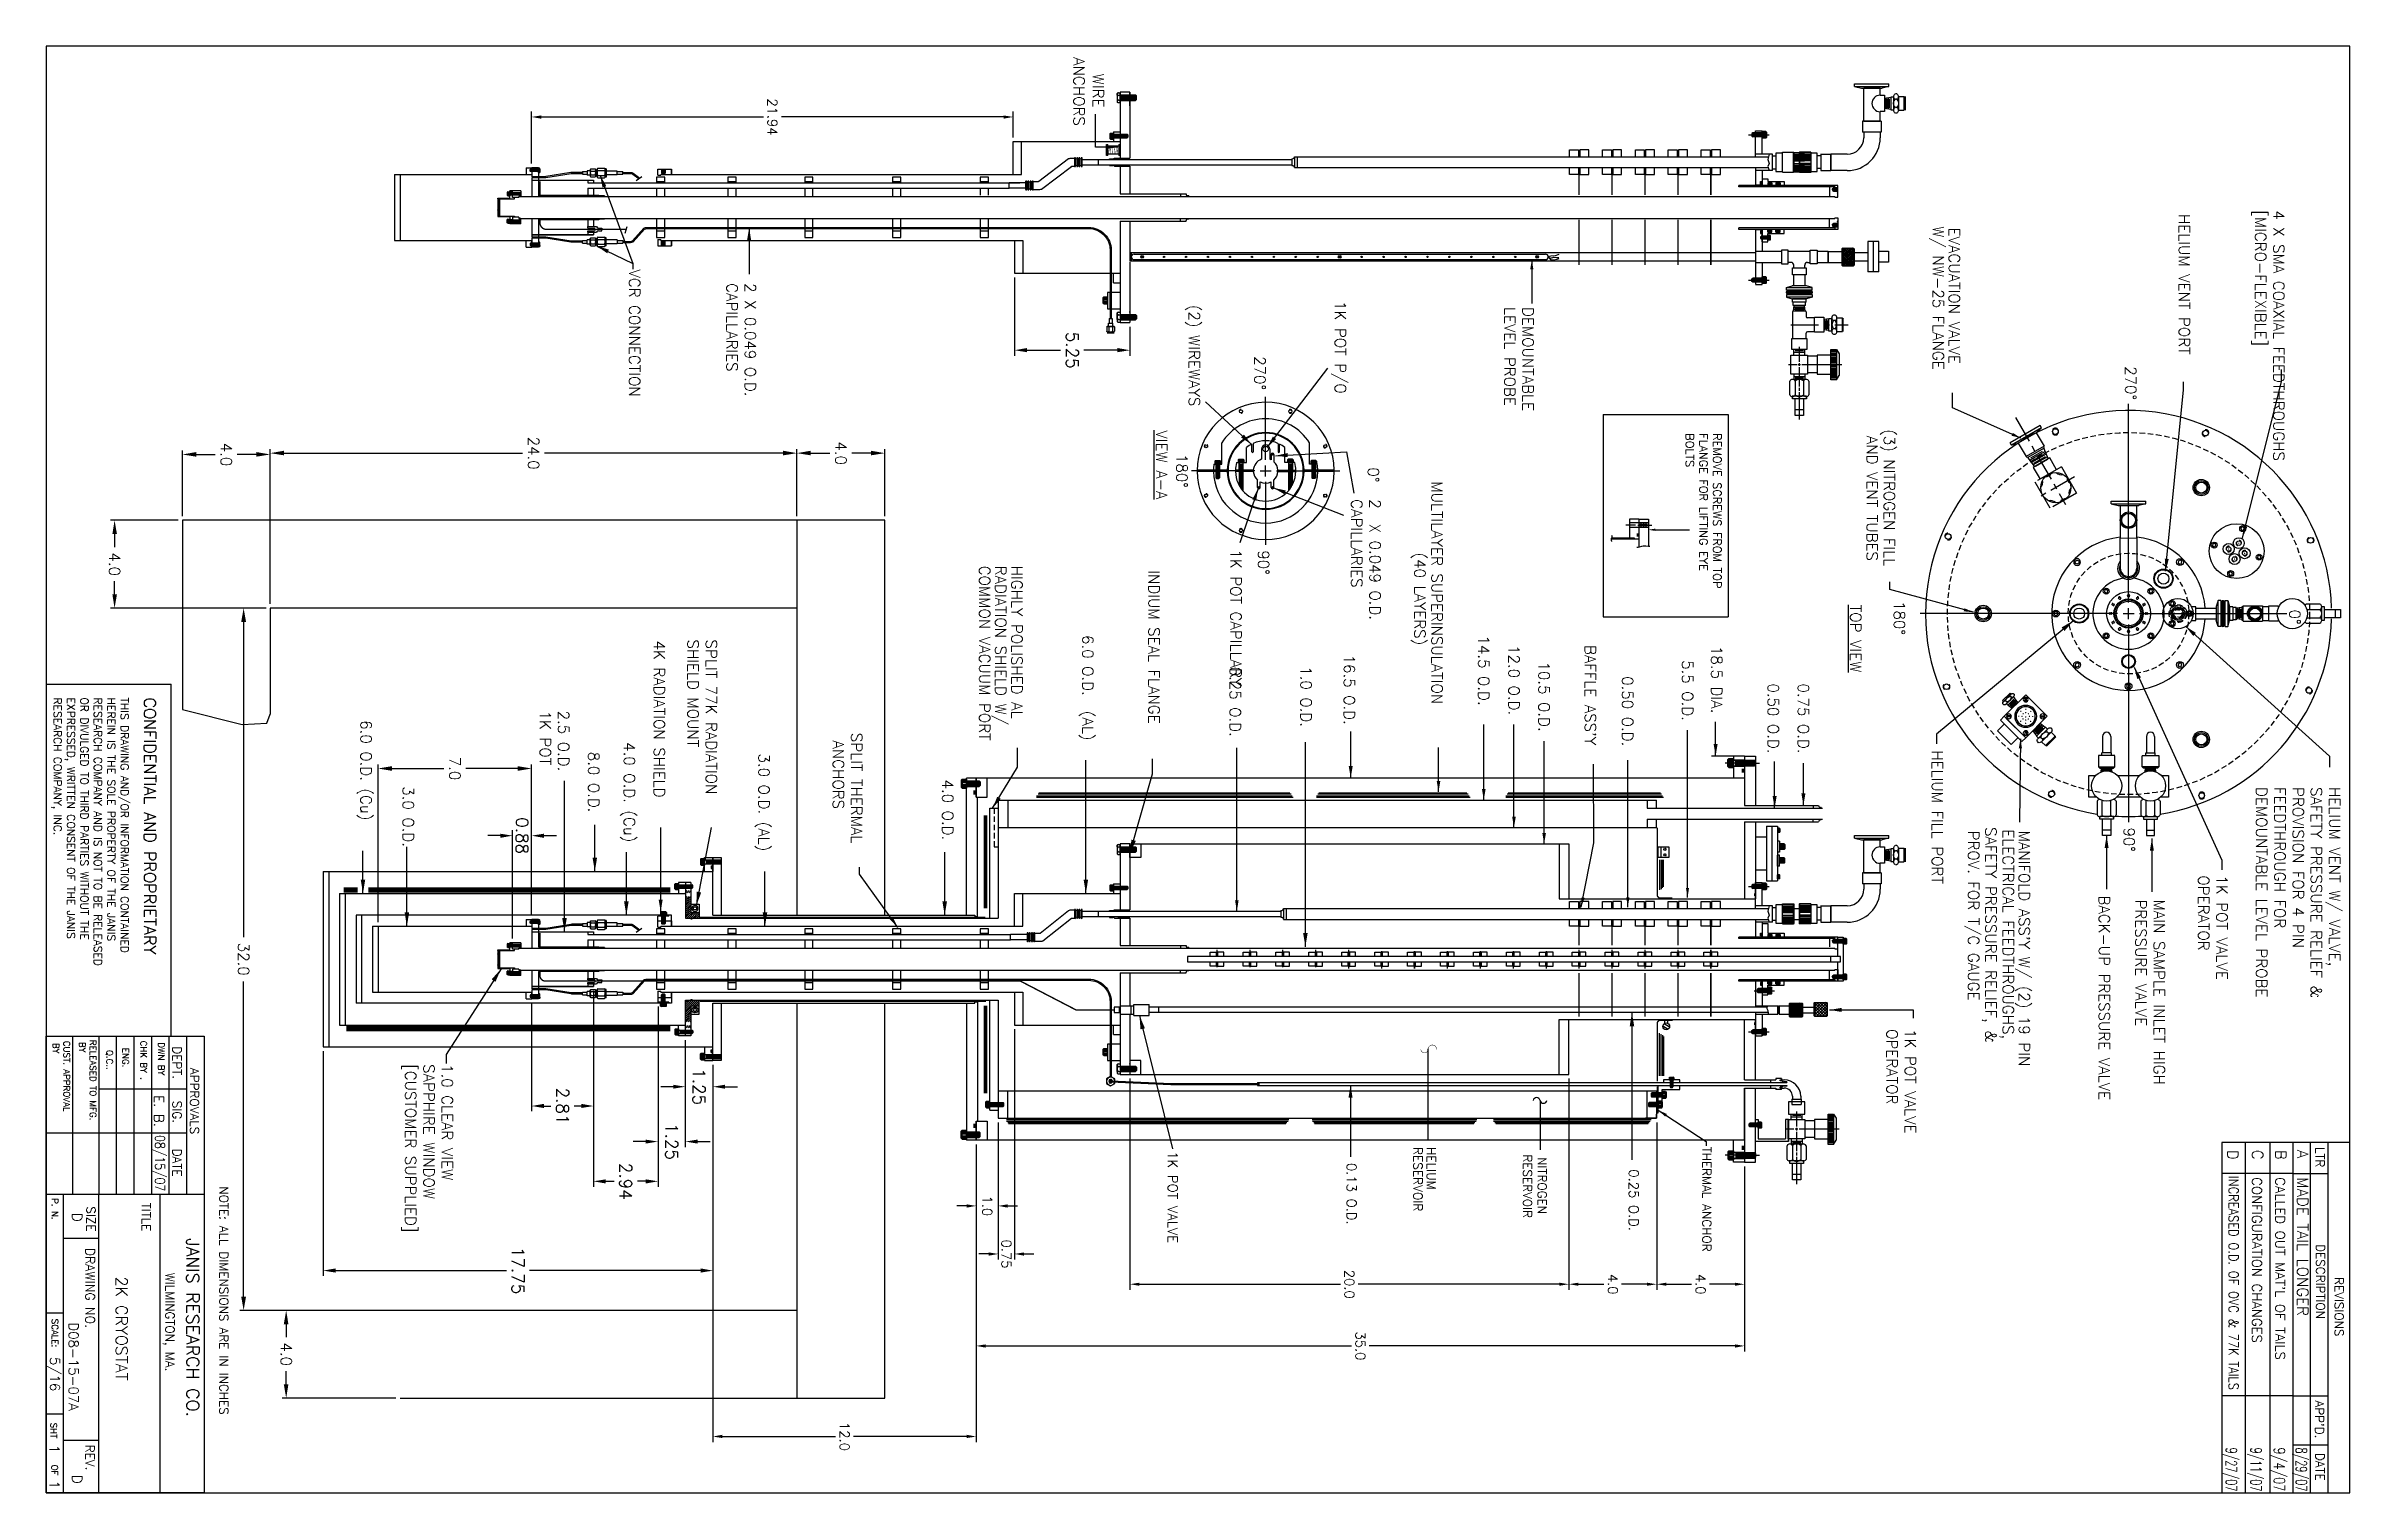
# Model space of a CAD drawing. Extents: x 0 to 105, y 0 to 66.
import ezdxf
from ezdxf.enums import TextEntityAlignment as Align

# ---------------------------------------------------------------- set-up
doc = ezdxf.new("R2010")
doc.units = 0
doc.header["$MEASUREMENT"] = 0
doc.linetypes.add('CENTER', pattern=[2, 1.25, -0.25, 0.25, -0.25])
doc.linetypes.add('HIDDEN', pattern=[0.375, 0.25, -0.125])
doc.layers.get('0').update_dxf_attribs({"linetype": 'CONTINUOUS'})
for name, color, linetype in [('1', 1, 'CONTINUOUS'), ('2', 54, 'CONTINUOUS'), ('2A', 42, 'CONTINUOUS'), ('2B', 56, 'CONTINUOUS'), ('2C', 52, 'CONTINUOUS'), ('2d', 32, 'CONTINUOUS'), ('3', 3, 'CONTINUOUS'), ('3a', 81, 'CONTINUOUS'), ('4', 4, 'CONTINUOUS'), ('4a', 141, 'CONTINUOUS'), ('5', 152, 'CONTINUOUS'), ('6', 6, 'CONTINUOUS'), ('7', 201, 'CONTINUOUS'), ('DIM1234', 7, 'CONTINUOUS'), ('DIM2AB', 7, 'CONTINUOUS'), ('DIM7', 7, 'CONTINUOUS'), ('DIMALL', 7, 'CONTINUOUS')]:
    doc.layers.add(name, color=color, linetype=linetype)
doc.styles.add('MONOTXT', font='simplex')
doc.styles.get("Standard").update_dxf_attribs({"font": 'simplex.shx'})
doc.dimstyles.new('250', dxfattribs={"dimscale": 0, "dimtxt": 0.5, "dimasz": 0.5, "dimexe": 0.18, "dimexo": 0.187, "dimgap": 0.187, "dimtad": 0, "dimtih": 1, "dimtoh": 1, "dimzin": 4, "dimdsep": 46, "dimtxsty": 'Standard', "dimcen": -0.25, "dimadec": 0, "dimazin": 0, "dimtfac": 0.25, "dimtix": 1, "dimtofl": 0, "dimtmove": 2, "dimatfit": 3, "dimfxl": 1, "dimtolj": 1, "dimtzin": 0, "dimarcsym": 0})
doc.dimstyles.new('250-1', dxfattribs={"dimtxt": 0.5, "dimasz": 0.63, "dimexe": 0.18, "dimexo": 0.19, "dimgap": 0.25, "dimtad": 0, "dimtih": 1, "dimtoh": 1, "dimdec": 1, "dimzin": 0, "dimdsep": 46, "dimtxsty": 'Standard', "dimcen": -0.25, "dimadec": 0, "dimazin": 0, "dimtfac": 0.36, "dimtdec": 1, "dimtix": 1, "dimtofl": 0, "dimtmove": 2, "dimatfit": 3, "dimfxl": 1, "dimtolj": 1, "dimtzin": 0, "dimarcsym": 0})
doc.dimstyles.new('250-2', dxfattribs={"dimscale": 0, "dimtxt": 0.56, "dimasz": 0.56, "dimexe": 0.25, "dimexo": 0.19, "dimgap": 0.25, "dimtad": 0, "dimtih": 1, "dimtoh": 1, "dimzin": 1, "dimdsep": 46, "dimtxsty": 'Standard', "dimcen": -0.25, "dimadec": 0, "dimazin": 0, "dimtfac": 1, "dimtix": 1, "dimtofl": 0, "dimtmove": 2, "dimatfit": 3, "dimfxl": 1, "dimtolj": 1, "dimtzin": 0, "dimarcsym": 0})
doc.dimstyles.new('375', dxfattribs={"dimtxt": 0.4375, "dimasz": 0.4375, "dimexe": 0.25, "dimexo": 0.19, "dimgap": 0.19, "dimtad": 0, "dimtih": 1, "dimtoh": 1, "dimzin": 0, "dimdsep": 46, "dimtxsty": 'Standard', "dimcen": -0.19, "dimadec": 0, "dimazin": 0, "dimtfac": 0.88, "dimtdec": 3, "dimtix": 1, "dimtofl": 0, "dimtmove": 2, "dimatfit": 3, "dimfxl": 1, "dimtolj": 1, "dimtzin": 0, "dimarcsym": 0})
doc.dimstyles.new('375-1', dxfattribs={"dimtxt": 0.4375, "dimasz": 0.4375, "dimexe": 0.25, "dimexo": 0.19, "dimgap": 0.19, "dimtad": 0, "dimtih": 1, "dimtoh": 1, "dimdec": 1, "dimzin": 0, "dimdsep": 46, "dimtxsty": 'Standard', "dimcen": -0.19, "dimadec": 0, "dimazin": 0, "dimtfac": 0.88, "dimtdec": 1, "dimtix": 1, "dimtofl": 0, "dimtmove": 2, "dimatfit": 3, "dimfxl": 1, "dimtolj": 1, "dimtzin": 0, "dimarcsym": 0})
doc.dimstyles.new('375-2', dxfattribs={"dimtxt": 0.4375, "dimasz": 0.4375, "dimexe": 0.25, "dimexo": 0.19, "dimgap": 0.19, "dimtad": 0, "dimtih": 1, "dimtoh": 1, "dimzin": 0, "dimdsep": 46, "dimtxsty": 'Standard', "dimcen": -0.19, "dimadec": 0, "dimazin": 0, "dimtfac": 0.88, "dimtix": 1, "dimtofl": 0, "dimtmove": 2, "dimatfit": 3, "dimfxl": 1, "dimtolj": 1, "dimtzin": 0, "dimarcsym": 0})
doc.dimstyles.new('375-3', dxfattribs={"dimtxt": 0.4375, "dimasz": 0.4375, "dimexe": 0.25, "dimexo": 0.19, "dimgap": 0.19, "dimtad": 0, "dimtih": 1, "dimtoh": 1, "dimdec": 3, "dimzin": 4, "dimdsep": 46, "dimtxsty": 'Standard', "dimcen": -0.19, "dimadec": 0, "dimazin": 0, "dimtfac": 0.88, "dimtdec": 3, "dimtix": 1, "dimtofl": 0, "dimtmove": 2, "dimatfit": 3, "dimfxl": 1, "dimtolj": 1, "dimtzin": 0, "dimarcsym": 0})

msp = doc.modelspace()

# ---------------------------------------------------------------- texts
at = {"layer": 'DIM1234', "linetype": 'Continuous'}
for s, height, p in [('ANCHORS', 0.5, (46.814, 65.417)), ('WIRE', 0.5, (47.689, 64.667)), ('MULTILAYER SUPERINSULATION', 0.5, (63.125, 46.089)), ('(40 LAYERS)', 0.5, (62.34, 42.839)), ('16.5 O.D.', 0.5, (59.125, 38.186)), ("BAFFLE ASS'Y", 0.5, (70.108, 38.625)), ('5.5 O.D.', 0.5, (74.532, 37.937)), ('18.5 DIA.', 0.5, (75.865, 38.581)), ('0.25 O.D.', 0.5, (53.925, 37.64)), ('10.5 O.D.', 0.5, (68, 37.873)), ('0.50 O.D.', 0.5, (71.8, 37.206)), ('0.50 O.D.', 0.5, (78.438, 36.875)), ('0.75 O.D.', 0.5, (79.812, 36.875)), ('3.0 O.D.', 0.5, (16.25, 32.188)), ('D', 0.5, (99.375, 15.625)), ('C', 0.5, (100.5, 15.625)), ('B', 0.5, (101.562, 15.625)), ('A', 0.5, (102.562, 15.625)), ('CONFIGURATION CHANGES', 0.44, (100.5, 14.375)), ("CALLED OUT MAT'L OF TAILS", 0.44, (101.562, 14.375)), ('MADE TAIL LONGER ', 0.5, (102.562, 14.375))]:
    msp.add_text(s, height=height, rotation=270, dxfattribs=at).set_placement(p)
at = {"layer": 'DIM1234', "style": 'MONOTXT'}
for s, height, p in [('BOLTS', 0.375, (74.698, 48.277)), ('FLANGE FOR LIFTING EYE', 0.375, (75.323, 48.277)), ('REMOVE SCREWS FROM TOP', 0.375, (75.948, 48.277)), ('THERMAL ANCHOR', 0.4, (75.458, 15.768)), ('RESERVOIR', 0.4054, (62.296, 15.754)), ('HELIUM', 0.4054, (62.904, 15.754)), (' RESERVOIR', 0.4, (67.292, 15.688)), ('NITROGEN ', 0.4, (67.958, 15.288))]:
    msp.add_text(s, height=height, rotation=270, dxfattribs=at).set_placement(p)
at = {"layer": 'DIM1234'}
for s, p in [('180%%D', (51.497, 47.329)), ('0%%D', (60.22, 46.722)), ('90%%D', (55.215, 42.944)), ('180%%D', (84.188, 40.625)), ('0%%D', (102.2, 40.243)), ('PROV. FOR T/C GAUGE', (87.565, 30.169)), ('SAFETY PRESSURE RELIEF, &', (88.354, 30.33)), ("MANIFOLD ASS'Y W/ (2) 19 PIN", (89.875, 30.169)), ('90%%D', (94.653, 30.313))]:
    msp.add_text(s, height=0.5, rotation=270, dxfattribs=at).set_placement(p)
at = {"layer": 'DIM1234', "style": 'MONOTXT'}
msp.add_text('%%uTOP VIEW', height=0.5, rotation=270, dxfattribs=at).set_placement((82.198, 38.922), align=Align.CENTER)
at = {"layer": 'DIM1234', "linetype": 'Continuous'}
for s, height, width, p, p2 in [('INCREASED O.D. OF OVC & 77K TAILS', 0.44, 0.751762, (99.438, 14.438), (99.438, 4.688)), ('9/27/07', 0.5, 0.608696, (99.312, 2.062), (99.312, 0.062)), ('9/11/07', 0.5, 0.646154, (100.438, 2.062), (100.438, 0.062)), ('9/4/07', 0.5, 0.711864, (101.5, 2.062), (101.5, 0.062)), ('8/29/07', 0.5, 0.608696, (102.5, 2.062), (102.5, 0.062))]:
    msp.add_text(s, height=height, rotation=270, dxfattribs=dict(at, width=width)).set_placement(p, p2, align=Align.FIT)
at = {"layer": 'DIM1234', "linetype": 'Continuous', "char_height": 0.5, "attachment_point": 1, "rotation": 270}
for s, insert, width in [('VCR CONNECTION', (27.06, 55.746), 14.1875), ('2 X 0.049 O.D.\\PCAPILLARIES', (32.335, 55.118), 14.1875), ('(2) WIREWAYS', (52.566, 54.13), 10.5625), ('1K POT P/O', (59.221, 54.3), 10.5625), ('{\\LVIEW A-A}', (51.072, 48.411), 11.0625), ('2  X 0.049 O.D.\\PCAPILLARIES', (60.799, 45.272), 10.5625), ('1K POT CAPILLARY', (54.459, 42.983), 6.87488), ('4K RADIATION SHIELD ', (28.188, 38.83), 14.875), ('SPLIT 77K RADIATION\\PSHIELD MOUNT', (30.562, 38.875), 14.875), ('1.0 O.D.', (57.655, 37.658), 6.19296), ('6.0 O.D. (Cu)', (14.828, 35.2), 6.19296), ('2.5 O.D.\\P1K POT', (23.828, 35.637), 6.19296), ('8.0 O.D.', (25.203, 33.762), 6.19296), ('4.0 O.D. (Cu)', (26.828, 34.2), 6.19296), ('SPLIT THERMAL\\P ANCHORS', (37.181, 34.625), 14.875), ('1K POT VALVE OPERATOR', (85.188, 21.125), 8), ('1.0 CLEAR VIEW \\PSAPPHIRE WINDOW\\P[CUSTOMER SUPPLIED]', (18.528, 19.529), 13.61586)]:
    msp.add_mtext(s, dxfattribs=dict(at, insert=insert, width=width))
at = {"layer": 'DIM2AB'}
for s, height, p in [('HELIUM VENT PORT', 0.5, (97.167, 58.268)), ('W/ NW-25 FLANGE', 0.5, (85.953, 57.708)), ('EVACUATION VALVE ', 0.5, (86.687, 57.653)), ('270%%D', 0.5, (55.053, 51.787)), ('270%%D', 0.5, (94.727, 51.331)), ('(3) NITROGEN FILL', 0.5, (83.728, 48.458)), ('AND VENT TUBES', 0.5, (82.944, 48.163)), ('COMMON VACUUM PORT', 0.5, (42.512, 42.243)), ('RADIATION SHIELD W/', 0.5, (43.246, 42.243)), ('HIGHLY POLISHED AL', 0.5, (43.979, 42.243)), ('INDIUM SEAL FLANGE', 0.5, (50.232, 42.03)), ('6.0 O.D.  (AL)', 0.5, (47.211, 39.081)), ('14.5 O.D.', 0.5, (65.25, 39.061)), ('12.0 O.D.', 0.5, (66.625, 38.623)), ('3.0 O.D. (AL)', 0.5, (32.456, 33.684)), ('HELIUM FILL PORT', 0.5, (85.917, 33.83)), ('4.0 O.D.', 0.5, (40.831, 32.497)), ('ELECTRICAL FEEDTHROUGHS, ', 0.5, (89.142, 30.224)), ('1K POT VALVE', 0.44, (51.112, 15.561)), ('0.13 O.D.', 0.44, (59.254, 15.025)), ('0.25 O.D.', 0.44, (72.113, 14.736))]:
    msp.add_text(s, height=height, rotation=270, dxfattribs=at).set_placement(p)
at = {"layer": 'DIM2AB', "char_height": 0.5, "attachment_point": 1, "rotation": 270}
for s, insert, width in [('4 X SMA COAXIAL FEEDTHROUGHS\\P[MICRO-FLEXIBLE]', (101.971, 58.438), 11.78613), ('DEMOUNTABLE LEVEL PROBE', (67.77, 54.028), 7.09037), ('HELIUM VENT W/ VALVE, SAFETY PRESSURE RELIEF & PROVISION FOR 4 PIN FEEDTHROUGH FOR DEMOUNTABLE LEVEL PROBE', (104.52, 32.153), 11.47154), ('1K POT VALVE OPERATOR', (99.379, 28.13), 8), ('BACK-UP PRESSURE VALVE', (94.02, 27.215), 11.47154), ('MAIN SAMPLE INLET HIGH PRESSURE VALVE', (96.52, 27.028), 11.47154)]:
    msp.add_mtext(s, dxfattribs=dict(at, insert=insert, width=width))
at = {"layer": 'DIMALL', "style": 'MONOTXT'}
for s, height, p in [('E. B.', 0.4451, (4.92, 18.117)), ('D', 0.445, (1.192, 12.748)), ('D08-15-07A', 0.4451, (1.03, 7.759)), ('5/16', 0.4451, (0.18, 6.186)), ('1', 0.445, (0.163, 2.173)), ('1', 0.445, (0.163, 0.548)), ('D', 0.445, (1.192, 0.811))]:
    msp.add_text(s, height=height, rotation=270, dxfattribs=at).set_placement(p)
at = {"layer": 'DIMALL', "style": 'MONOTXT', "width": 0.784281}
msp.add_text('08/15/07', height=0.4451, rotation=270, dxfattribs=at).set_placement((4.969, 16.295), (4.969, 13.735), align=Align.FIT)
at = {"layer": 'DIMALL'}
msp.add_text('2K CRYOSTAT', height=0.52932, rotation=270, dxfattribs=at).set_placement((3.177, 9.846))

# ---------------------------------------------------------------- blocks, each defined once
blk = doc.blocks.new('*D13')
at = {"layer": 'DIM1234', "color": 0, "lineweight": -2, "transparency": 16777216}
for p, q in [((49.38, 18.87), (49.38, 9.25)), ((69.38, 18.87), (69.38, 9.25)), ((49.81, 9.5), (58.97, 9.5)), ((68.94, 9.5), (59.78, 9.5))]:
    blk.add_line(p, q, dxfattribs=at)
at = {"layer": 'DIM1234', "color": 0, "transparency": 16777216}
for points in [[(49.81, 9.57), (49.81, 9.43), (49.38, 9.5)], [(68.94, 9.57), (68.94, 9.43), (69.38, 9.5)]]:
    blk.add_solid(points, dxfattribs=at)
at = {"layer": 'DIM1234', "color": 0, "transparency": 16777216, "insert": (59.38, 9.5), "char_height": 0.438, "attachment_point": 5, "rotation": 270}
blk.add_mtext('\\A1;20.0', dxfattribs=at)
blk = doc.blocks.new('*D12')
at = {"layer": 'DIM1234', "color": 0, "lineweight": -2, "transparency": 16777216}
for p, q in [((42.37, 15.87), (42.37, 6.44)), ((77.38, 14.87), (77.38, 6.44)), ((42.81, 6.69), (59.47, 6.69)), ((76.94, 6.69), (60.28, 6.69))]:
    blk.add_line(p, q, dxfattribs=at)
at = {"layer": 'DIM1234', "color": 0, "transparency": 16777216}
for points in [[(42.81, 6.76), (42.81, 6.61), (42.37, 6.69)], [(76.94, 6.76), (76.94, 6.61), (77.38, 6.69)]]:
    blk.add_solid(points, dxfattribs=at)
at = {"layer": 'DIM1234', "color": 0, "transparency": 16777216, "insert": (59.88, 6.69), "char_height": 0.438, "attachment_point": 5, "rotation": 270}
blk.add_mtext('\\A1;35.0', dxfattribs=at)
blk = doc.blocks.new('DPAPER')
for p, q in [((0, 21.1), (0, 0.5)), ((32.8, 21.1), (0, 21.1)), ((32.8, 0.5), (32.8, 21.1)), ((0, 0.5), (32.8, 0.5))]:
    blk.add_line(p, q)
blk = doc.blocks.new('CONFNOTE')
for p in [(0, 8.892), (3.162, 0)]:
    blk.add_line(p, (3.162, 8.892))
for s, height, p in [('RESEARCH COMPANY, INC.', 0.1976, (0.193, 8.552)), ('EXPRESSED, WRITTEN CONSENT OF THE JANIS', 0.1976, (0.531, 8.552)), ('OR DIVULGED TO THIRD PARTIES WITHOUT THE', 0.1976, (0.87, 8.552)), ('RESEARCH COMPANY AND IS NOT TO BE RELEASED', 0.1976, (1.209, 8.552)), ('HEREIN IS THE SOLE PROPERTY OF THE JANIS', 0.1976, (1.548, 8.552)), ('THIS DRAWING AND/OR INFORMATION CONTAINED', 0.1976, (1.886, 8.552)), ('CONFIDENTIAL AND PROPRIETARY', 0.2964, (2.474, 8.552))]:
    blk.add_text(s, height=height, rotation=270).set_placement(p)
blk = doc.blocks.new('TITLEBLK')
for p, q in [((-6.5, 0), (-6.5, 2.25)), ((-6.5, 2.25), (0, 2.25)), ((-6.5, 2), (-4.25, 2)), ((-5.75, 0.75), (-5.75, 2)), ((-5.125, 0), (-5.125, 2)), ((-4.25, 0), (-4.25, 2.25)), ((0, 2.25), (0, 0)), ((-6.5, 1.75), (-4.25, 1.75)), ((-6.5, 1.5), (-4.25, 1.5)), ((0, 1.625), (-4.25, 1.625)), ((-6.5, 1.25), (-4.25, 1.25)), ((-6.5, 1), (-4.25, 1)), ((-6.5, 0.75), (-4.25, 0.75)), ((0, 0.75), (-4.25, 0.75)), ((-3.625, 0.25), (-3.625, 0.75)), ((-0.75, 0.25), (-0.75, 0.75)), ((-6.5, 0.375), (-4.25, 0.375)), ((0, 0), (-6.5, 0)), ((-4.375, 0), (-0.188, 0)), ((0, 0.25), (-4.25, 0.25)), ((-2.562, 0), (-2.562, 0.25)), ((-1.125, 0), (-1.125, 0.25))]:
    blk.add_line(p, q)
for s, height, p in [('NOTE: ALL DIMENSIONS ARE IN INCHES', 0.125, (-4.362, 2.469)), ('APPROVALS', 0.125, (-6.049, 2.051)), ('JANIS RESEARCH CO.', 0.18, (-3.625, 2)), ('DWN BY ', 0.09, (-6.414, 1.595)), ('DEPT.', 0.125, (-6.357, 1.802)), ('SIG.', 0.125, (-5.581, 1.802)), ('DATE', 0.125, (-4.899, 1.802)), ('WILMINGTON, MA.', 0.125, (-3.132, 1.701)), ('CHK BY .', 0.09, (-6.437, 1.344)), ('TITLE', 0.125, (-4.13, 1.362)), ('ENG.', 0.09, (-6.334, 1.087)), ('RELEASED TO MFG.', 0.09, (-6.448, 0.625)), ('Q.C..', 0.09, (-6.305, 0.859)), ('SIZE', 0.125, (-4.078, 0.577)), ('DRAWING NO.', 0.13, (-3.487, 0.562)), ('REV.', 0.125, (-0.683, 0.563)), ('CUST. APPROVAL', 0.09, (-6.434, 0.25)), ('BY', 0.09, (-6.419, 0.471)), ('BY', 0.09, (-6.404, 0.096)), ('P. N.', 0.09, (-4.194, 0.082)), ('SCALE:', 0.09, (-2.476, 0.082)), ('SHT', 0.09, (-0.997, 0.065)), ('OF', 0.09, (-0.4, 0.078))]:
    blk.add_text(s, height=height).set_placement(p)
blk = doc.blocks.new('*D15')
at = {"layer": 'DIM1234', "color": 0, "lineweight": -2, "transparency": 16777216}
for p, q in [((73.38, 16.87), (73.38, 9.25)), ((77.38, 14.87), (77.38, 9.25)), ((73.81, 9.5), (74.97, 9.5)), ((76.94, 9.5), (75.78, 9.5))]:
    blk.add_line(p, q, dxfattribs=at)
at = {"layer": 'DIM1234', "color": 0, "transparency": 16777216}
for points in [[(73.81, 9.57), (73.81, 9.43), (73.38, 9.5)], [(76.94, 9.57), (76.94, 9.43), (77.38, 9.5)]]:
    blk.add_solid(points, dxfattribs=at)
at = {"layer": 'DIM1234', "color": 0, "transparency": 16777216, "insert": (75.38, 9.5), "char_height": 0.438, "attachment_point": 5, "rotation": 270}
blk.add_mtext('\\A1;4.0', dxfattribs=at)
blk = doc.blocks.new('*D14')
at = {"layer": 'DIM1234', "color": 0, "lineweight": -2, "transparency": 16777216}
for p, q in [((69.38, 18.87), (69.38, 9.25)), ((73.38, 16.87), (73.38, 9.25)), ((69.81, 9.5), (70.97, 9.5)), ((72.94, 9.5), (71.78, 9.5))]:
    blk.add_line(p, q, dxfattribs=at)
at = {"layer": 'DIM1234', "color": 0, "transparency": 16777216}
for points in [[(69.81, 9.57), (69.81, 9.43), (69.38, 9.5)], [(72.94, 9.57), (72.94, 9.43), (73.38, 9.5)]]:
    blk.add_solid(points, dxfattribs=at)
at = {"layer": 'DIM1234', "color": 0, "transparency": 16777216, "insert": (71.38, 9.5), "char_height": 0.438, "attachment_point": 5, "rotation": 270}
blk.add_mtext('\\A1;4.0', dxfattribs=at)
blk = doc.blocks.new('REVBLK')
for p, q in [((-5, 0), (-5, -0.812)), ((0.003, -0.312), (-4.997, -0.312)), ((-4.559, -0.812), (-4.559, -0.312)), ((-1.381, -0.812), (-1.381, -0.312)), ((-0.684, -0.812), (-0.684, -0.312)), ((0, -0.562), (-5, -0.562)), ((0, -0.812), (-5, -0.812))]:
    blk.add_line(p, q)
for s, p in [('REVISIONS', (-3.078, -0.217)), ('LTR', (-4.934, -0.49)), ('DESCRIPTION', (-3.547, -0.483)), ("APP'D.", (-1.316, -0.497)), ('DATE', (-0.568, -0.49))]:
    blk.add_text(s, height=0.125).set_placement(p)
blk = doc.blocks.new('832SHD62')
for p, q in [((-0.134, 0.135), (-0.164, 0.105)), ((-0.164, 0.105), (-0.164, -0.105)), ((-0.134, 0.135), (0, 0.135)), ((-0.134, 0.135), (-0.134, -0.135)), ((-0.134, 0.119), (-0.021, 0.119)), ((-0.134, 0.089), (-0.021, 0.089)), ((-0.134, 0.059), (-0.021, 0.059)), ((-0.134, 0.029), (-0.021, 0.029)), ((0, 0.135), (0, -0.135)), ((0, 0.082), (0.625, 0.082)), ((0.071, 0.067), (0.071, -0.067)), ((0.101, 0.082), (0.101, -0.082)), ((0.131, 0.067), (0.131, -0.067)), ((0.161, 0.082), (0.161, -0.082)), ((0.183, 0.067), (0.183, -0.067)), ((0.213, 0.082), (0.213, -0.082)), ((0.235, 0.067), (0.235, -0.067)), ((0.265, 0.082), (0.265, -0.082)), ((0.287, 0.067), (0.287, -0.067)), ((0.317, 0.082), (0.317, -0.082)), ((0.347, 0.067), (0.347, -0.067)), ((0.377, 0.082), (0.377, -0.082)), ((0.399, 0.067), (0.399, -0.067)), ((0.43, 0.082), (0.43, -0.082)), ((0.452, 0.067), (0.452, -0.067)), ((0.482, 0.082), (0.482, -0.082)), ((0.504, 0.067), (0.504, -0.067)), ((0.534, 0.082), (0.534, -0.082)), ((0.556, 0.067), (0.556, -0.067)), ((0.586, 0.082), (0.586, -0.082)), ((0.608, 0.067), (0.608, -0.067)), ((0.625, 0.082), (0.625, -0.082)), ((0.625, 0.082), (0.655, 0.052)), ((0.655, 0.052), (0.655, -0.052)), ((-0.134, -0.135), (-0.164, -0.105)), ((-0.134, -0.031), (-0.021, -0.031)), ((-0.134, -0.061), (-0.021, -0.061)), ((-0.134, -0.091), (-0.021, -0.091)), ((-0.134, -0.121), (-0.021, -0.121)), ((-0.134, -0.135), (0, -0.135)), ((0, -0.082), (0.625, -0.082)), ((0.655, -0.052), (0.625, -0.082))]:
    blk.add_line(p, q)
blk = doc.blocks.new('8-32SHD')
for p, q in [((-0.134, 0.135), (-0.164, 0.105)), ((-0.164, 0.105), (-0.164, -0.105)), ((-0.134, 0.135), (-0.134, -0.135)), ((-0.134, 0.135), (0, 0.135)), ((-0.134, 0.119), (-0.021, 0.119)), ((-0.134, 0.089), (-0.021, 0.089)), ((-0.134, 0.059), (-0.021, 0.059)), ((-0.134, 0.029), (-0.021, 0.029)), ((0, 0.135), (0, -0.135)), ((0, 0.082), (0.375, 0.082)), ((0.037, 0.067), (0.037, -0.067)), ((0.067, 0.082), (0.067, -0.082)), ((0.097, 0.067), (0.097, -0.067)), ((0.127, 0.082), (0.127, -0.082)), ((0.149, 0.067), (0.149, -0.067)), ((0.18, 0.082), (0.18, -0.082)), ((0.202, 0.067), (0.202, -0.067)), ((0.232, 0.082), (0.232, -0.082)), ((0.254, 0.067), (0.254, -0.067)), ((0.284, 0.082), (0.284, -0.082)), ((0.306, 0.067), (0.306, -0.067)), ((0.336, 0.082), (0.336, -0.082)), ((0.358, 0.067), (0.358, -0.067)), ((0.375, 0.082), (0.375, -0.082)), ((0.375, 0.082), (0.405, 0.052)), ((0.405, 0.052), (0.405, -0.052)), ((-0.134, -0.135), (-0.164, -0.105)), ((-0.134, -0.031), (-0.021, -0.031)), ((-0.134, -0.061), (-0.021, -0.061)), ((-0.134, -0.091), (-0.021, -0.091)), ((-0.134, -0.121), (-0.021, -0.121)), ((-0.134, -0.135), (0, -0.135)), ((0, -0.082), (0.375, -0.082)), ((0.405, -0.052), (0.375, -0.082))]:
    blk.add_line(p, q)
blk = doc.blocks.new('*X9')
at = {"color": 0}
for p, q in [((75.67, 13.19), (76.18, 13.19)), ((75.67, 13.12), (76.18, 13.12)), ((75.67, 13.06), (76.18, 13.06)), ((75.67, 13), (76.18, 13)), ((75.67, 12.94), (76.18, 12.94)), ((75.67, 12.87), (76.18, 12.87)), ((75.67, 12.81), (76.18, 12.81)), ((75.67, 12.69), (76.18, 12.69)), ((75.67, 12.62), (76.18, 12.62)), ((75.67, 12.56), (76.18, 12.56)), ((75.67, 12.5), (76.18, 12.5)), ((75.67, 12.44), (76.18, 12.44)), ((75.67, 12.38), (76.18, 12.38)), ((75.67, 12.31), (76.18, 12.31))]:
    blk.add_line(p, q, dxfattribs=at)
blk = doc.blocks.new('HEVALVS')
for p, q in [((-0.281, 0.125), (-0.281, -0.125)), ((-0.031, 0.125), (-0.281, 0.125)), ((-0.031, -0.125), (-0.031, 0.125)), ((-0.031, 0.093), (0, 0.093)), ((-0.031, -0.093), (-0.031, 0.093)), ((0, 0.187), (0.625, 0.187)), ((0, 0.187), (0, -0.187)), ((0.5, -0.187), (0.5, 0.187)), ((0.625, 0.25), (1.312, 0.25)), ((0.625, -0.25), (0.625, 0.25)), ((1.312, -0.25), (1.312, 0.25)), ((-0.281, -0.125), (-0.031, -0.125)), ((-0.031, -0.093), (0, -0.093)), ((0, -0.187), (0.625, -0.187)), ((0.625, -0.25), (1.312, -0.25))]:
    blk.add_line(p, q)
blk = doc.blocks.new('K100')
for p, q in [((-0.79, -0.08), (-0.47, 0)), ((-0.47, 0), (0.47, 0)), ((0.78, -0.08), (0.47, 0)), ((-0.79, -0.08), (-0.79, -0.2)), ((-0.79, -0.08), (0.78, -0.08)), ((-0.79, -0.2), (0.78, -0.2)), ((0.78, -0.08), (0.78, -0.2))]:
    blk.add_line(p, q)
blk = doc.blocks.new('TV1KPO')
for p, q in [((-0.38, 2.86), (-0.38, 1.37)), ((0.37, 1.38), (0.37, 2.86)), ((-0.38, 1.37), (0.37, 1.38)), ((-0.37, 0), (-0.38, 1.37)), ((0.37, 1.38), (0.37, 0))]:
    blk.add_line(p, q)
blk.add_lwpolyline([(-0.18, 1.87), (-0.36, 2.19), (-0.18, 2.5), (0.18, 2.5), (0.36, 2.19), (0.18, 1.88)], close=True)
for radius in [0.375, 0.312]:
    blk.add_circle((0, 2.19), radius)
for radius, start, end in [(0.5, 138.6792, 41.4985), (0.424, 152.2426, 27.8787), (0.375, 180.0607, 0.0607), (0.375, 359.2787, 0.0607)]:
    blk.add_arc((0, 0), radius, start, end)
at = {"extrusion": (0, 0, -1), "zscale": -1, "rotation": 179.9393367192806}
blk.add_blockref('K100', (0, 2.86), dxfattribs=at)
blk = doc.blocks.new('TV832')
blk.add_lwpolyline([(-0.04, 0.07), (-0.081, 0), (-0.04, -0.07), (0.04, -0.07), (0.081, 0), (0.04, 0.07)], close=True)
blk.add_circle((0, 0), 0.135)
blk = doc.blocks.new('559B2M4')
for p, q in [((0.29, 0.27), (0, 0.23)), ((0.03, -0.24), (0.03, 0.24)), ((0.07, 0.2), (0.07, -0.2)), ((0.11, -0.25), (0.11, 0.25)), ((0.15, 0.2), (0.15, -0.19)), ((0.19, -0.26), (0.19, 0.26)), ((0.24, 0.2), (0.24, -0.19)), ((0.29, -0.29), (0.29, 0.29)), ((0.29, 0.29), (0.42, 0.29)), ((0.42, -0.31), (0.42, 0.31)), ((0.57, 0.44), (0.5, 0.44)), ((0.57, 0.19), (0.5, 0.19)), ((0.64, -0.31), (0.64, 0.31)), ((0.64, 0.31), (0.89, 0.31)), ((0.89, -0.31), (0.89, 0.31)), ((0.94, 0.3), (0.89, 0.26)), ((0.94, -0.31), (0.94, 0.3)), ((0.29, -0.27), (0, -0.23)), ((0.42, -0.29), (0.29, -0.29)), ((0.57, -0.19), (0.5, -0.19)), ((0.57, -0.44), (0.5, -0.44)), ((0.64, -0.31), (0.89, -0.31)), ((0.94, -0.31), (0.89, -0.26))]:
    blk.add_line(p, q)
for centre, radius, start, end in [((0.56, 0.31), 0.14, 116.5651, 243.4349), ((0.68, 0), 0.265, 135, 225), ((0.5, 0.31), 0.14, 296.5651, 63.4349), ((0.38, 0), 0.265, 315, 45), ((0.56, -0.31), 0.14, 116.5651, 243.4349), ((0.5, -0.31), 0.14, 296.5651, 63.4349)]:
    blk.add_arc(centre, radius, start, end)
blk = doc.blocks.new('A$C033871B0')
for p, q in [((1.96, 2.25), (1.96, 3.75)), ((2.71, 3.75), (1.96, 3.75)), ((2.71, 3.44), (2.71, 3.75)), ((2.71, 3.44), (2.9, 3.44)), ((2.9, 3.44), (2.9, 2.69)), ((2.76, 2.25), (1.91, 2.25)), ((1.91, 2.25), (1.91, 1.75)), ((1.96, 2.25), (2.71, 2.25)), ((2.71, 2.25), (2.71, 2.69)), ((2.9, 2.69), (2.71, 2.69)), ((2.76, 2.25), (2.76, 1.75)), ((2.76, 1.75), (1.91, 1.75)), ((1.96, 1.75), (1.96, 1.5)), ((2.71, 1.75), (2.71, 1.5)), ((0, 0.75), (0, 0)), ((0, 0.75), (0.46, 0.75)), ((0.46, 0), (0.46, 0.75)), ((0.46, 0.75), (0.46, 0)), ((1.21, 0.75), (0.46, 0.75)), ((0, 0), (0.46, 0)), ((1.21, 0), (0.46, 0))]:
    blk.add_line(p, q)
for centre, radius, start, end in [((2.71, 3.06), 0.375, 90, 270), ((1.21, 1.5), 1.5, 270, 0), ((1.21, 1.5), 0.75, 270, 0)]:
    blk.add_arc(centre, radius, start, end)
at = {"extrusion": (0, 0, -1), "zscale": -1, "rotation": 180}
for name, p in [('K100', (-2.33, 3.75)), ('559B2M4', (-2.9, 3.06))]:
    blk.add_blockref(name, p, dxfattribs=at)
blk = doc.blocks.new('*X37')
at = {"color": 0}
for p, q in [((75.67, 13.19), (76.18, 13.19)), ((75.67, 13.12), (76.18, 13.12)), ((75.67, 13.06), (76.18, 13.06)), ((75.67, 13), (76.18, 13)), ((75.67, 12.94), (76.18, 12.94)), ((75.67, 12.87), (76.18, 12.87)), ((75.67, 12.81), (76.18, 12.81)), ((75.67, 12.69), (76.18, 12.69)), ((75.67, 12.62), (76.18, 12.62)), ((75.67, 12.56), (76.18, 12.56)), ((75.67, 12.5), (76.18, 12.5)), ((75.67, 12.44), (76.18, 12.44)), ((75.67, 12.38), (76.18, 12.38)), ((75.67, 12.31), (76.18, 12.31))]:
    blk.add_line(p, q, dxfattribs=at)
blk = doc.blocks.new('CPPO')
for p, q in [((2.14, 0.46), (2.12, 0.44)), ((2.12, 0.44), (2.12, -0.44)), ((2.65, 0.46), (2.14, 0.46)), ((2.14, 0.46), (2.14, -0.46)), ((2.65, 0.46), (2.65, -0.46)), ((2.94, 0.42), (2.65, 0.42)), ((2.94, -0.42), (2.94, 0.42)), ((3.1, 0.29), (2.94, 0.29)), ((3.1, 0.38), (3.1, -0.38)), ((2.14, -0.46), (2.12, -0.44)), ((2.65, -0.46), (2.14, -0.46)), ((2.65, -0.42), (2.94, -0.42)), ((3.1, -0.29), (2.94, -0.29))]:
    blk.add_line(p, q)
blk.add_blockref('A$C033871B0', (3.1, -0.38))
at = {"rotation": 180}
blk.add_blockref('*X37', (78.31, 12.75), dxfattribs=at)
blk = doc.blocks.new('TH')
blk.add_circle((0, 0), 0.0464)
at = {"linetype": 'HIDDEN'}
for start, end in [(126.6975, 221.1074), (322.3496, 50.4982)]:
    blk.add_arc((0, 0), 0.056, start, end, dxfattribs=at)
blk = doc.blocks.new('BAP-50')
at = {"linetype": 'CENTER'}
for p, q in [((3.69, 0), (-0.88, 0)), ((-0.69, -0.69), (-0.69, 0.69)), ((0, -0.98), (0, 0.87)), ((0.69, -0.69), (0.69, 0.69))]:
    blk.add_line(p, q, dxfattribs=at)
for p, q in [((-0.69, 0.69), (0.69, 0.69)), ((1.31, 0.43), (0.69, 0.43)), ((1.31, -0.44), (1.31, 0.43)), ((1.31, 0.32), (1.31, -0.32)), ((1.81, 0.42), (1.34, 0.36)), ((1.41, -0.37), (1.41, 0.37)), ((1.47, 0.31), (1.47, -0.3)), ((1.54, -0.38), (1.54, 0.39)), ((1.6, 0.32), (1.6, -0.29)), ((1.67, -0.4), (1.67, 0.4)), ((1.74, 0.31), (1.74, -0.3)), ((1.82, -0.44), (1.82, 0.45)), ((1.82, 0.45), (1.9, 0.45)), ((1.9, -0.48), (1.9, 0.47)), ((2.61, 0.47), (1.9, 0.47)), ((0.69, -0.69), (-0.69, -0.69)), ((0.69, -0.44), (1.31, -0.44)), ((1.82, -0.42), (1.34, -0.36)), ((1.9, -0.44), (1.82, -0.44)), ((2.61, -0.48), (1.9, -0.48))]:
    blk.add_line(p, q)
blk.add_circle((0, 0), 0.688)
for centre, start, end in [((-0.94, 0), 329.3166, 30.6834), ((-0.66, 0.66), 284.3166, 345.6834), ((0.66, 0.66), 194.3166, 255.6834), ((0.94, 0), 149.3166, 210.6834), ((-0.66, -0.66), 14.3166, 75.6834), ((0, -0.94), 59.3166, 120.6834), ((0.66, -0.66), 104.3166, 165.6834)]:
    blk.add_arc(centre, 0.312, start, end)
at = {"rotation": 90}
blk.add_blockref('K100', (2.61, 0), dxfattribs=at)
blk = doc.blocks.new('FTB')
for p, q in [((-0.34, 1.14), (-0.34, 1.08)), ((0.24, 1.25), (-0.24, 1.25)), ((-0.24, 1.2), (-0.24, 1.25)), ((0.24, 1.2), (-0.24, 1.2)), ((-0.15, 1.14), (-0.15, 1.08)), ((0.14, 1.14), (0.14, 1.08)), ((0.24, 1.2), (0.24, 1.25)), ((0.34, 1.14), (0.34, 1.08)), ((-0.69, 0.69), (-0.69, -0.69)), ((-0.69, 0.69), (0.69, 0.69)), ((0.69, 0.69), (-0.69, 0.69)), ((-0.49, 0.45), (-0.64, 0.59)), ((-0.45, 0.49), (-0.6, 0.64)), ((0.24, 1.02), (-0.24, 1.02)), ((-0.23, 0.93), (-0.23, 1.02)), ((0.22, 0.93), (-0.23, 0.93)), ((-0.21, 0.92), (-0.18, 0.69)), ((0.2, 0.85), (-0.2, 0.85)), ((0.19, 0.79), (-0.19, 0.79)), ((0.18, 0.72), (-0.19, 0.72)), ((-0.16, 0.88), (0.15, 0.88)), ((-0.16, 0.82), (0.15, 0.82)), ((-0.15, 0.75), (0.15, 0.75)), ((0.21, 0.93), (0.18, 0.7)), ((0.22, 1.02), (0.22, 0.93)), ((0.45, 0.49), (0.59, 0.64)), ((0.49, 0.45), (0.64, 0.6)), ((0.69, -0.69), (0.69, 0.69)), ((0.69, -0.69), (-0.69, -0.69)), ((-0.69, -0.69), (0.69, -0.69)), ((-0.49, -0.45), (-0.64, -0.6)), ((-0.45, -0.49), (-0.59, -0.64)), ((0.45, -0.49), (0.6, -0.64)), ((0.49, -0.45), (0.64, -0.59))]:
    blk.add_line(p, q)
at = {"linetype": 'Continuous'}
for p, q in [((0.69, 0.69), (0.94, 0.69)), ((0.94, 0.69), (0.94, -0.69)), ((0.94, 0.44), (1.38, 0.44)), ((1.38, 0.44), (1.38, -0.44)), ((0.94, -0.69), (0.69, -0.69)), ((1.38, -0.44), (0.94, -0.44))]:
    blk.add_line(p, q, dxfattribs=at)
at = {"linetype": 'CENTER'}
blk.add_line((0.69, -0.69), (0.69, 0.69), dxfattribs=at)
at = {"const_width": 0.03}
for points in [[(-0.32, -0.02, 1), (-0.32, 0.01, 1)], [(-0.24, 0.21, 1), (-0.22, 0.23, 1)], [(-0.17, -0.02, 1), (-0.17, 0.01, 1)], [(-0.13, 0.11, 1), (-0.11, 0.13, 1)], [(-0.02, 0.32, 1), (0.01, 0.32, 1)], [(-0.02, 0.17, 1), (0.01, 0.17, 1)], [(0.03, -0.01, 1), (0.01, -0.03, 1)], [(0.11, 0.13, 1), (0.13, 0.11, 1)], [(0.17, 0.02, 1), (0.17, -0.01, 1)], [(0.21, 0.24, 1), (0.23, 0.22, 1)], [(0.32, 0.02, 1), (0.32, -0.01, 1)], [(-0.21, -0.24, 1), (-0.23, -0.22, 1)], [(-0.11, -0.13, 1), (-0.13, -0.11, 1)], [(0.02, -0.17, 1), (-0.01, -0.17, 1)], [(0.02, -0.32, 1), (-0.01, -0.32, 1)], [(0.13, -0.11, 1), (0.11, -0.13, 1)], [(0.24, -0.21, 1), (0.22, -0.23, 1)]]:
    blk.add_lwpolyline(points, format="xyb", close=True, dxfattribs=at)
for centre, radius in [((-0.54, 0.54), 0.109), ((0, 0), 0.5), ((0, 0), 0.437), ((0.54, 0.54), 0.109), ((-0.54, -0.54), 0.109), ((0.54, -0.54), 0.109)]:
    blk.add_circle(centre, radius)
for centre, radius, start, end in [((-0.24, 1.09), 0.108, 26.5651, 153.4349), ((-0.24, 1.13), 0.108, 206.5651, 333.4349), ((0, 0.99), 0.206, 45, 135), ((0, 1.23), 0.206, 225, 315), ((0.24, 1.09), 0.108, 26.5651, 153.4349), ((0.24, 1.13), 0.108, 206.5651, 333.4349)]:
    blk.add_arc(centre, radius, start, end)
at = {"rotation": 270}
blk.add_blockref('559B2M4', (0, -0.69), dxfattribs=at)
blk = doc.blocks.new('*D64')
at = {"layer": 'DIM7', "color": 0, "linetype": 'Continuous', "lineweight": -2, "transparency": 16777216}
for p, q in [((10.21, 40.5), (10.21, 47.55)), ((10.84, 47.37), (21.71, 47.37)), ((33.58, 47.37), (22.71, 47.37)), ((34.21, 44.5), (34.21, 47.55))]:
    blk.add_line(p, q, dxfattribs=at)
at = {"layer": 'DIM7', "color": 0, "linetype": 'Continuous', "transparency": 16777216}
for points in [[(10.84, 47.48), (10.84, 47.27), (10.21, 47.37)], [(33.58, 47.48), (33.58, 47.27), (34.21, 47.37)]]:
    blk.add_solid(points, dxfattribs=at)
at = {"layer": 'DIM7', "color": 0, "linetype": 'Continuous', "transparency": 16777216, "insert": (22.21, 47.37), "char_height": 0.5, "attachment_point": 5, "rotation": 270}
blk.add_mtext('\\A1;24.0', dxfattribs=at)
blk = doc.blocks.new('*D65')
at = {"layer": 'DIM7', "color": 0, "linetype": 'Continuous', "lineweight": -2, "transparency": 16777216}
for p, q in [((34.21, 44.5), (34.21, 47.55)), ((34.84, 47.37), (35.71, 47.37)), ((37.58, 47.37), (36.71, 47.37)), ((38.21, 44.5), (38.21, 47.55))]:
    blk.add_line(p, q, dxfattribs=at)
at = {"layer": 'DIM7', "color": 0, "linetype": 'Continuous', "transparency": 16777216}
for points in [[(34.84, 47.48), (34.84, 47.27), (34.21, 47.37)], [(37.58, 47.48), (37.58, 47.27), (38.21, 47.37)]]:
    blk.add_solid(points, dxfattribs=at)
at = {"layer": 'DIM7', "color": 0, "linetype": 'Continuous', "transparency": 16777216, "insert": (36.21, 47.37), "char_height": 0.5, "attachment_point": 5, "rotation": 270}
blk.add_mtext('\\A1;4.0', dxfattribs=at)
blk = doc.blocks.new('*D66')
at = {"layer": 'DIM7', "color": 0, "linetype": 'Continuous', "lineweight": -2, "transparency": 16777216}
for p, q in [((6.21, 44.5), (6.21, 47.49)), ((6.84, 47.31), (7.71, 47.31)), ((9.58, 47.31), (8.71, 47.31)), ((10.21, 40.5), (10.21, 47.49))]:
    blk.add_line(p, q, dxfattribs=at)
at = {"layer": 'DIM7', "color": 0, "linetype": 'Continuous', "transparency": 16777216}
for points in [[(6.84, 47.42), (6.84, 47.21), (6.21, 47.31)], [(9.58, 47.42), (9.58, 47.21), (10.21, 47.31)]]:
    blk.add_solid(points, dxfattribs=at)
at = {"layer": 'DIM7', "color": 0, "linetype": 'Continuous', "transparency": 16777216, "insert": (8.21, 47.31), "char_height": 0.5, "attachment_point": 5, "rotation": 270}
blk.add_mtext('\\A1;4.0', dxfattribs=at)
blk = doc.blocks.new('*D67')
at = {"layer": 'DIM7', "color": 0, "linetype": 'Continuous', "lineweight": -2, "transparency": 16777216}
for p, q in [((10.02, 40.31), (8.82, 40.31)), ((9, 39.68), (9, 25.32)), ((9, 8.94), (9, 23.3)), ((20.24, 8.31), (8.82, 8.31))]:
    blk.add_line(p, q, dxfattribs=at)
at = {"layer": 'DIM7', "color": 0, "linetype": 'Continuous', "transparency": 16777216}
for points in [[(8.89, 39.68), (9.11, 39.68), (9, 40.31)], [(8.89, 8.94), (9.11, 8.94), (9, 8.31)]]:
    blk.add_solid(points, dxfattribs=at)
at = {"layer": 'DIM7', "color": 0, "linetype": 'Continuous', "transparency": 16777216, "insert": (9, 24.31), "char_height": 0.5, "attachment_point": 5, "rotation": 270}
blk.add_mtext('\\A1;32.0', dxfattribs=at)
blk = doc.blocks.new('*D68')
at = {"layer": 'DIM7', "color": 0, "linetype": 'Continuous', "lineweight": -2, "transparency": 16777216}
for p, q in [((6.02, 44.31), (2.94, 44.31)), ((3.12, 43.68), (3.12, 43.09)), ((3.12, 40.94), (3.12, 41.54)), ((10.02, 40.31), (2.94, 40.31))]:
    blk.add_line(p, q, dxfattribs=at)
at = {"layer": 'DIM7', "color": 0, "linetype": 'Continuous', "transparency": 16777216}
for points in [[(3.02, 43.68), (3.23, 43.68), (3.12, 44.31)], [(3.02, 40.94), (3.23, 40.94), (3.12, 40.31)]]:
    blk.add_solid(points, dxfattribs=at)
at = {"layer": 'DIM7', "color": 0, "linetype": 'Continuous', "transparency": 16777216, "insert": (3.12, 42.31), "char_height": 0.5, "attachment_point": 5, "rotation": 270}
blk.add_mtext('\\A1;4.0', dxfattribs=at)
blk = doc.blocks.new('*D69')
at = {"layer": 'DIM1234', "color": 0, "linetype": 'Continuous', "lineweight": -2, "transparency": 16777216}
for p, q in [((12.62, 20.12), (12.62, 9.88)), ((30.38, 19.5), (30.38, 9.88)), ((13.19, 10.12), (20.97, 10.12)), ((29.82, 10.12), (22.03, 10.12))]:
    blk.add_line(p, q, dxfattribs=at)
at = {"layer": 'DIM1234', "color": 0, "linetype": 'Continuous', "transparency": 16777216}
for points in [[(13.19, 10.22), (13.19, 10.03), (12.62, 10.12)], [(29.82, 10.22), (29.82, 10.03), (30.38, 10.12)]]:
    blk.add_solid(points, dxfattribs=at)
at = {"layer": 'DIM1234', "color": 0, "linetype": 'Continuous', "transparency": 16777216, "insert": (21.5, 10.12), "char_height": 0.56, "attachment_point": 5, "rotation": 270}
blk.add_mtext('\\A1;17.75', dxfattribs=at)
blk = doc.blocks.new('*D70')
at = {"layer": 'DIM7', "color": 0, "linetype": 'Continuous', "lineweight": -2, "transparency": 16777216}
for p, q in [((13.68, 8.31), (10.76, 8.31)), ((10.94, 7.68), (10.94, 7.09)), ((10.94, 4.94), (10.94, 5.54)), ((15.94, 4.31), (10.76, 4.31))]:
    blk.add_line(p, q, dxfattribs=at)
at = {"layer": 'DIM7', "color": 0, "linetype": 'Continuous', "transparency": 16777216}
for points in [[(10.83, 7.68), (11.04, 7.68), (10.94, 8.31)], [(10.83, 4.94), (11.04, 4.94), (10.94, 4.31)]]:
    blk.add_solid(points, dxfattribs=at)
at = {"layer": 'DIM7', "color": 0, "linetype": 'Continuous', "transparency": 16777216, "insert": (10.94, 6.31), "char_height": 0.5, "attachment_point": 5, "rotation": 270}
blk.add_mtext('\\A1;4.0', dxfattribs=at)
blk = doc.blocks.new('*D71')
at = {"layer": 'DIM1234', "color": 0, "linetype": 'Continuous', "lineweight": -2, "transparency": 16777216}
for p, q in [((29.12, 20.62), (29.12, 18.25)), ((30.38, 19.5), (30.38, 18.25)), ((28.57, 18.5), (28, 18.5)), ((30.93, 18.5), (31.5, 18.5))]:
    blk.add_line(p, q, dxfattribs=at)
at = {"layer": 'DIM1234', "color": 0, "linetype": 'Continuous', "transparency": 16777216}
for points in [[(28.57, 18.59), (28.57, 18.41), (29.12, 18.5)], [(30.93, 18.59), (30.93, 18.41), (30.38, 18.5)]]:
    blk.add_solid(points, dxfattribs=at)
at = {"layer": 'DIM1234', "color": 0, "linetype": 'Continuous', "transparency": 16777216, "insert": (29.75, 18.5), "char_height": 0.56, "attachment_point": 5, "rotation": 270}
blk.add_mtext('\\A1;1.25', dxfattribs=at)
blk = doc.blocks.new('*D72')
at = {"layer": 'DIM1234', "color": 0, "linetype": 'Continuous', "lineweight": -2, "transparency": 16777216}
for p, q in [((22.12, 22.31), (22.12, 17.38)), ((24.94, 22.87), (24.94, 17.38)), ((22.68, 17.62), (23, 17.62)), ((24.38, 17.62), (24.06, 17.62))]:
    blk.add_line(p, q, dxfattribs=at)
at = {"layer": 'DIM1234', "color": 0, "linetype": 'Continuous', "transparency": 16777216}
for points in [[(22.68, 17.72), (22.68, 17.53), (22.12, 17.62)], [(24.38, 17.72), (24.38, 17.53), (24.94, 17.62)]]:
    blk.add_solid(points, dxfattribs=at)
at = {"layer": 'DIM1234', "color": 0, "linetype": 'Continuous', "transparency": 16777216, "insert": (23.53, 17.62), "char_height": 0.56, "attachment_point": 5, "rotation": 270}
blk.add_mtext('\\A1;2.81', dxfattribs=at)
blk = doc.blocks.new('*D73')
at = {"layer": 'DIM1234', "color": 0, "linetype": 'Continuous', "lineweight": -2, "transparency": 16777216}
for p, q in [((27.88, 21.68), (27.88, 15.75)), ((29.12, 20.62), (29.12, 15.75)), ((27.32, 16), (26.75, 16)), ((29.68, 16), (30.25, 16))]:
    blk.add_line(p, q, dxfattribs=at)
at = {"layer": 'DIM1234', "color": 0, "linetype": 'Continuous', "transparency": 16777216}
for points in [[(27.32, 16.09), (27.32, 15.91), (27.88, 16)], [(29.68, 16.09), (29.68, 15.91), (29.12, 16)]]:
    blk.add_solid(points, dxfattribs=at)
at = {"layer": 'DIM1234', "color": 0, "linetype": 'Continuous', "transparency": 16777216, "insert": (28.5, 16), "char_height": 0.56, "attachment_point": 5, "rotation": 270}
blk.add_mtext('\\A1;1.25', dxfattribs=at)
blk = doc.blocks.new('*D74')
at = {"layer": 'DIM1234', "color": 0, "linetype": 'Continuous', "lineweight": -2, "transparency": 16777216}
for p, q in [((15.125, 26.0025), (15.125, 33.18)), ((15.755, 33), (18.12375, 33)), ((21.4925, 33), (19.12375, 33)), ((22.1225, 26.3145), (22.1225, 33.18))]:
    blk.add_line(p, q, dxfattribs=at)
at = {"layer": 'DIM1234', "color": 0, "linetype": 'Continuous', "transparency": 16777216}
for points in [[(15.755, 33.105), (15.755, 32.895), (15.125, 33)], [(21.4925, 33.105), (21.4925, 32.895), (22.1225, 33)]]:
    blk.add_solid(points, dxfattribs=at)
at = {"layer": 'DIM1234', "color": 0, "linetype": 'Continuous', "transparency": 16777216, "insert": (18.62375, 33), "char_height": 0.5, "attachment_point": 5, "rotation": 270}
blk.add_mtext('\\A1;7.0', dxfattribs=at)
blk = doc.blocks.new('*D75')
at = {"layer": 'DIM1234', "color": 0, "linetype": 'Continuous', "lineweight": -2, "transparency": 16777216}
for p, q in [((20.69, 29.94), (20.13, 29.94)), ((21.25, 25.25), (21.25, 30.19)), ((22.12, 26.31), (22.12, 30.19)), ((22.68, 29.94), (23.25, 29.94))]:
    blk.add_line(p, q, dxfattribs=at)
at = {"layer": 'DIM1234', "color": 0, "linetype": 'Continuous', "transparency": 16777216}
for points in [[(20.69, 30.03), (20.69, 29.84), (21.25, 29.94)], [(22.68, 30.03), (22.68, 29.84), (22.12, 29.94)]]:
    blk.add_solid(points, dxfattribs=at)
at = {"layer": 'DIM1234', "color": 0, "linetype": 'Continuous', "transparency": 16777216, "insert": (21.69, 29.94), "char_height": 0.56, "attachment_point": 5, "rotation": 270}
blk.add_mtext('\\A1;0.88', dxfattribs=at)
blk = doc.blocks.new('*D76')
at = {"layer": 'DIM1234', "color": 0, "linetype": 'Continuous', "lineweight": -2, "transparency": 16777216}
for p, q in [((24.94, 22.87), (24.94, 13.94)), ((27.88, 22.16), (27.88, 13.94)), ((25.5, 14.19), (25.88, 14.19)), ((27.32, 14.19), (26.94, 14.19))]:
    blk.add_line(p, q, dxfattribs=at)
at = {"layer": 'DIM1234', "color": 0, "linetype": 'Continuous', "transparency": 16777216}
for points in [[(25.5, 14.28), (25.5, 14.09), (24.94, 14.19)], [(27.32, 14.28), (27.32, 14.09), (27.88, 14.19)]]:
    blk.add_solid(points, dxfattribs=at)
at = {"layer": 'DIM1234', "color": 0, "linetype": 'Continuous', "transparency": 16777216, "insert": (26.41, 14.19), "char_height": 0.56, "attachment_point": 5, "rotation": 270}
blk.add_mtext('\\A1;2.94', dxfattribs=at)
blk = doc.blocks.new('*D77')
at = {"layer": 'DIM1234', "color": 0, "linetype": 'Continuous', "lineweight": -2, "transparency": 16777216}
for p, q in [((44.12, 55.38), (44.12, 51.81)), ((49.38, 53.13), (49.38, 51.81)), ((44.69, 52.06), (46.22, 52.06)), ((48.81, 52.06), (47.28, 52.06))]:
    blk.add_line(p, q, dxfattribs=at)
at = {"layer": 'DIM1234', "color": 0, "linetype": 'Continuous', "transparency": 16777216}
for points in [[(44.69, 52.16), (44.69, 51.97), (44.12, 52.06)], [(48.81, 52.16), (48.81, 51.97), (49.38, 52.06)]]:
    blk.add_solid(points, dxfattribs=at)
at = {"layer": 'DIM1234', "color": 0, "linetype": 'Continuous', "transparency": 16777216, "insert": (46.75, 52.06), "char_height": 0.56, "attachment_point": 5, "rotation": 270}
blk.add_mtext('\\A1;5.25', dxfattribs=at)
blk = doc.blocks.new('832BT25')
for p, q in [((-0.25, 0), (-0.21, 0.07)), ((-0.25, 0), (-0.21, -0.07)), ((-0.19, 0.08), (-0.19, -0.08)), ((-0.16, 0.07), (-0.16, -0.07)), ((-0.13, 0.08), (-0.13, -0.08)), ((-0.1, 0.07), (-0.1, -0.07)), ((-0.07, 0.08), (-0.07, -0.08)), ((-0.04, 0.07), (-0.04, -0.07))]:
    blk.add_line(p, q)
at = {"linetype": 'CENTER'}
for p, q in [((-0.19, 0.07), (-0.21, 0.07)), ((0, 0.08), (-0.19, 0.08)), ((-0.19, -0.07), (-0.21, -0.07)), ((0, -0.08), (-0.19, -0.08))]:
    blk.add_line(p, q, dxfattribs=at)
blk = doc.blocks.new('1032shd')
for p, q in [((-0.16, 0.16), (-0.19, 0.12)), ((-0.19, 0.12), (-0.19, -0.12)), ((-0.16, 0.16), (-0.16, -0.16)), ((-0.16, 0.16), (0, 0.16)), ((-0.15, 0.14), (-0.02, 0.14)), ((-0.15, 0.1), (-0.02, 0.1)), ((-0.15, 0.07), (-0.02, 0.07)), ((-0.15, 0.03), (-0.02, 0.03)), ((0, 0.16), (0, -0.16)), ((0, 0.1), (0.47, 0.1)), ((0.07, 0.08), (0.07, -0.08)), ((0.11, 0.1), (0.11, -0.1)), ((0.14, 0.08), (0.14, -0.08)), ((0.18, 0.1), (0.18, -0.1)), ((0.2, 0.08), (0.2, -0.08)), ((0.24, 0.1), (0.24, -0.1)), ((0.26, 0.08), (0.26, -0.08)), ((0.3, 0.1), (0.3, -0.1)), ((0.32, 0.08), (0.32, -0.08)), ((0.36, 0.1), (0.36, -0.1)), ((0.39, 0.08), (0.39, -0.08)), ((0.42, 0.1), (0.42, -0.1)), ((0.45, 0.08), (0.45, -0.08)), ((0.47, 0.1), (0.47, -0.1)), ((0.47, 0.1), (0.5, 0.06)), ((0.5, 0.06), (0.5, -0.06)), ((-0.16, -0.16), (-0.19, -0.12)), ((-0.16, -0.16), (0, -0.16)), ((-0.15, -0.04), (-0.02, -0.04)), ((-0.15, -0.07), (-0.02, -0.07)), ((-0.15, -0.1), (-0.02, -0.1)), ((-0.15, -0.14), (-0.02, -0.14)), ((0, -0.1), (0.47, -0.1)), ((0.5, -0.06), (0.47, -0.1))]:
    blk.add_line(p, q)
blk = doc.blocks.new('dlp')
for p, q in [((28.5, 0.19), (0, 0.19)), ((0, 0.19), (0, -0.19)), ((0.06, 0.19), (0.06, -0.19)), ((0.19, 0.12), (18.94, 0.12)), ((33.62, 0.19), (33, 0.19)), ((33.62, 0.7), (33.62, -0.68)), ((33.87, 0.7), (33.62, 0.7)), ((33.87, 0.7), (33.87, -0.68)), ((34.12, 0.7), (33.87, 0.7)), ((34.12, -0.68), (34.12, 0.7)), ((34.12, 0.26), (34.56, 0.26)), ((34.56, 0.26), (34.56, -0.24)), ((28.5, -0.19), (0, -0.19)), ((0.19, -0.12), (18.94, -0.12)), ((33.62, -0.19), (33, -0.19)), ((33.87, -0.68), (33.62, -0.68)), ((34.12, -0.68), (33.87, -0.68)), ((34.56, -0.24), (34.12, -0.24))]:
    blk.add_line(p, q)
for points in [[(19.55, 0.11), (19.37, 0.05), (19.18, 0.03), (19.06, 0), (19.16, -0.05), (19.31, -0.01), (19.44, -0.02), (19.55, -0.02)], [(19.06, 0), (19.17, -0.11), (19.24, -0.13), (19.3, -0.13), (19.47, -0.1), (19.56, -0.07)]]:
    blk.add_lwpolyline(points)
for centre, radius in [((0.56, 0), 0.0625), ((0.56, 0), 0.03), ((1.56, 0), 0.03), ((2.56, 0), 0.03), ((3.56, 0), 0.03), ((4.56, 0), 0.03), ((5.56, 0), 0.03), ((6.56, 0), 0.03), ((7.56, 0), 0.03), ((8.56, 0), 0.03), ((9.56, 0), 0.0625), ((9.56, 0), 0.03), ((10.56, 0), 0.03), ((11.56, 0), 0.03), ((12.56, 0), 0.03), ((13.56, 0), 0.03), ((14.56, 0), 0.03), ((15.56, 0), 0.03), ((16.56, 0), 0.03), ((17.56, 0), 0.03), ((18.56, 0), 0.0625), ((18.56, 0), 0.03)]:
    blk.add_circle(centre, radius)
for centre, start, end in [((0.19, 0), 90, 270), ((18.94, 0), 270, 90)]:
    blk.add_arc(centre, 0.125, start, end)
blk = doc.blocks.new('K075')
for p, q in [((0.08, 0.59), (0, 0.32)), ((0, 0.32), (0, -0.32)), ((0.2, 0.59), (0.08, 0.59)), ((0.08, -0.59), (0.08, 0.59)), ((0.2, 0.59), (0.2, -0.59)), ((0.08, -0.59), (0, -0.32)), ((0.2, -0.59), (0.08, -0.59))]:
    blk.add_line(p, q)
blk = doc.blocks.new('A$C15E219A4')
for p, q in [((1.56, 1.13), (0.94, 1.13)), ((0, 0.88), (0.75, 0.88)), ((0, 0.5), (0, 0.88)), ((0.75, 0.5), (0, 0.5)), ((0.25, 0.5), (0.25, 0.88)), ((0.75, 0.37), (0.75, 1)), ((0.75, 1), (0.87, 1)), ((0.87, 0.37), (0.75, 0.37)), ((0.87, 0.36), (0.87, 1.01)), ((1.54, 0.88), (0.94, 0.88)), ((1.54, 0.5), (0.94, 0.5)), ((1.56, 0.25), (0.94, 0.25)), ((2.83, 0.97), (2.83, 1.03)), ((2.83, 1.03), (2.83, 0.97)), ((2.83, 1.03), (3.27, 1.03)), ((2.83, 0.34), (2.83, 0.4)), ((2.83, 0.4), (2.83, 0.34)), ((3.27, 0.34), (2.83, 0.34)), ((3.27, 1.03), (3.27, 0.34)), ((3.55, 1), (3.27, 1)), ((3.27, 0.38), (3.55, 0.38)), ((3.55, 0.34), (3.55, 1.03)), ((4.44, 1.03), (3.55, 1.03)), ((4.44, 0.34), (3.55, 0.34)), ((4.44, 1.03), (4.44, 0.34)), ((4.47, 1), (4.44, 1)), ((4.47, 0.38), (4.44, 0.38)), ((4.49, 0.96), (4.76, 0.93)), ((4.5, 0.41), (4.5, 0.97)), ((4.5, 0.42), (4.76, 0.45)), ((4.55, 0.49), (4.55, 0.88)), ((4.59, 0.95), (4.59, 0.43)), ((4.63, 0.48), (4.63, 0.88)), ((4.68, 0.94), (4.68, 0.44)), ((4.72, 0.49), (4.72, 0.88)), ((4.76, 0.41), (4.76, 0.97)), ((4.76, 0.97), (4.91, 0.97)), ((4.76, 0.93), (4.76, 0.45)), ((4.76, 0.41), (4.91, 0.41)), ((4.91, 1), (5.06, 1)), ((4.91, 0.38), (4.91, 1)), ((4.91, 0.38), (5.06, 0.38)), ((5.06, 0.38), (5.06, 1)), ((5.66, 0.44), (5.66, 0.94)), ((5.66, 0.94), (6.6, 0.94)), ((6.6, 0.44), (5.66, 0.44)), ((6.6, 1), (6.6, 0.38)), ((6.8, 1), (6.6, 1)), ((6.6, 0.38), (6.8, 0.38))]:
    blk.add_line(p, q)
for points, const_width in [([(5.31, 1.21, 1), (5.41, 1.21, 1)], 0.1), ([(5.31, 0.17, 1), (5.41, 0.17, 1)], 0.1), ([(7.24, 0.69, 1), (7.27, 0.69, 1)], 0.03), ([(7.4, 0.52, 1), (7.4, 0.55, 1)], 0.03), ([(7.41, 0.86, 1), (7.41, 0.83, 1)], 0.03), ([(7.58, 0.68, 1), (7.55, 0.68, 1)], 0.03)]:
    blk.add_lwpolyline(points, format="xyb", close=True, dxfattribs=dict(const_width=const_width))
at = {"const_width": 0.2}
blk.add_lwpolyline([(5.36, 1.21), (5.36, 0.17)], dxfattribs=at)
blk.add_lwpolyline([(4.06, 0.41), (4.22, 0.69), (4.06, 0.97), (3.74, 0.97), (3.57, 0.69), (3.74, 0.41)], close=True)
for centre, radius in [((2.2, 0.69), 0.688), ((7.41, 0.69), 0.688), ((3.9, 0.69), 0.343), ((3.9, 0.69), 0.281), ((3.9, 0.69), 0.25), ((7.41, 0.69), 0.312), ((7.41, 0.69), 0.25), ((7.41, 0.69), 0.25), ((7.41, 0.69), 0.25)]:
    blk.add_circle(centre, radius)
at = {"linetype": 'HIDDEN'}
for radius in [0.406, 0.376, 0.25, 0.188]:
    blk.add_circle((7.41, 0.69), radius, dxfattribs=at)
for centre, radius, start, end in [((1, 1), 0.14, 116.5651, 243.4349), ((1.5, 1), 0.14, 25.9876, 63.4349), ((1.12, 0.69), 0.265, 135, 225), ((1, 0.38), 0.14, 116.5651, 243.4349), ((1.5, 0.38), 0.14, 296.5651, 334.0124), ((4.47, 0.97), 0.0312, 0, 90), ((4.47, 0.41), 0.0312, 270, 0)]:
    blk.add_arc(centre, radius, start, end)
blk.add_blockref('K075', (5.06, 0.69))
for name, p, rotation in [('K075', (5.66, 0.69), 180), ('TV832', (7.67, 1.15), 329.9999999999999), ('TV832', (6.88, 0.69), 90), ('TV832', (7.67, 0.23), 210.0000000000001)]:
    blk.add_blockref(name, p, dxfattribs=dict(rotation=rotation))
blk = doc.blocks.new('B4HK2')
for p, q in [((0, 1.69), (0.19, 1.81)), ((0, 1.69), (1.38, 1.69)), ((0, 1.44), (0, 1.69)), ((1.38, 1.44), (0, 1.44)), ((0.06, 1.69), (0.06, 1.44)), ((0.12, 1.69), (0.12, 1.44)), ((0.19, 1.81), (1.19, 1.81)), ((0.19, 1.69), (0.19, 1.44)), ((0.25, 1.69), (0.25, 1.44)), ((0.25, 1.44), (0.25, 0.81)), ((0.31, 1.69), (0.31, 1.44)), ((0.38, 1.69), (0.38, 1.44)), ((0.44, 1.69), (0.44, 1.44)), ((0.5, 1.69), (0.5, 1.44)), ((0.56, 1.69), (0.56, 1.44)), ((0.62, 1.69), (0.62, 1.44)), ((0.69, 1.94), (0.69, 0.12)), ((0.69, 1.69), (0.69, 1.44)), ((0.75, 1.69), (0.75, 1.44)), ((0.81, 1.69), (0.81, 1.44)), ((0.88, 1.69), (0.88, 1.44)), ((0.94, 1.69), (0.94, 1.44)), ((1, 1.69), (1, 1.44)), ((1.06, 1.69), (1.06, 1.44)), ((1.12, 1.69), (1.12, 1.44)), ((1.12, 0.81), (1.12, 1.44)), ((1.38, 1.69), (1.19, 1.81)), ((1.19, 1.69), (1.19, 1.44)), ((1.25, 1.69), (1.25, 1.44)), ((1.31, 1.69), (1.31, 1.44)), ((1.38, 1.69), (1.38, 1.44)), ((-0.12, 0), (0.56, 0)), ((0.25, 0.25), (0, 0.25)), ((0.06, 0.19), (0.06, -0.19)), ((0.12, -0.25), (0.12, 0.25)), ((0.25, 0.81), (1.12, 0.81)), ((0.25, 0.38), (1.12, 0.38)), ((0.25, -0.38), (0.25, 0.38)), ((0.31, 0.81), (0.31, 0.38)), ((0.62, 0), (0.75, 0)), ((0.69, 0.06), (0.69, -0.06)), ((0.81, 0), (1.69, 0)), ((1.06, 0.81), (1.06, 0.38)), ((1.12, 0.38), (1.12, -0.38)), ((1.12, 0.25), (1.37, 0.25)), ((1.25, 0.25), (1.25, -0.25)), ((1.31, 0.19), (1.31, -0.19)), ((1.37, 0.31), (1.37, -0.31)), ((1.44, 0.44), (2.06, 0.44)), ((1.44, 0.19), (2.06, 0.19)), ((1.75, 0), (1.88, 0)), ((1.94, 0), (3.19, 0)), ((2.13, 0.33), (2.13, -0.33)), ((2.13, 0.32), (2.25, 0.32)), ((2.25, 0.32), (2.25, -0.31)), ((2.25, 0.19), (3, 0.19)), ((2.75, 0.19), (2.75, -0.19)), ((3, 0.19), (3, -0.19)), ((0.25, -0.25), (0, -0.25)), ((1.12, -0.38), (0.25, -0.38)), ((0.69, -0.12), (0.69, -0.5)), ((1.12, -0.25), (1.37, -0.25)), ((1.44, -0.19), (2.06, -0.19)), ((1.44, -0.44), (2.06, -0.44)), ((2.25, -0.31), (2.13, -0.31)), ((3, -0.19), (2.25, -0.19))]:
    blk.add_line(p, q)
for centre, radius, start, end in [((1.5, 0.31), 0.14, 116.5651, 243.4349), ((1.62, 0), 0.265, 135, 225), ((2, 0.31), 0.14, 296.5651, 63.4349), ((1.88, 0), 0.265, 315, 45), ((1.5, -0.31), 0.14, 116.5651, 243.4349), ((2, -0.31), 0.14, 296.5651, 63.4349)]:
    blk.add_arc(centre, radius, start, end)
blk = doc.blocks.new('30FF-8')
for p, q in [((0, -0.3125), (0, 0.3125)), ((0, 0.3125), (0.3125, 0.3125)), ((0.3125, 0.3125), (0.3125, -0.3125)), ((0.4375, 0.25), (0.3125, 0.25)), ((0.5, 0.8125), (1.125, 0.8125)), ((0.5, 0.5), (0.5, 0.8125)), ((1.125, 0.5), (0.5, 0.5)), ((0.5625, 0.5), (0.5625, 0.375)), ((1.0625, 0.5), (1.0625, 0.375)), ((1.125, 0.8125), (1.125, 0.5)), ((1.1875, 0.25), (1.3125, 0.25)), ((1.3125, 0.3125), (1.3125, -0.3125)), ((1.625, 0.3125), (1.3125, 0.3125)), ((1.625, -0.3125), (1.625, 0.3125)), ((0.3125, -0.3125), (0, -0.3125)), ((0.3125, -0.25), (1.3125, -0.25)), ((1.3125, -0.3125), (1.625, -0.3125))]:
    blk.add_line(p, q)
for centre, start, end in [((0.4375, 0.375), 270, 0), ((1.1875, 0.375), 180, 270)]:
    blk.add_arc(centre, 0.125, start, end)
blk = doc.blocks.new('*X19')
at = {"color": 0}
for p, q in [((54.91, 12.22), (55.4, 12.72)), ((54.91, 12.31), (55.31, 12.72)), ((54.91, 12.39), (55.23, 12.72)), ((54.91, 12.48), (55.14, 12.72)), ((54.91, 12.56), (55.06, 12.72)), ((54.91, 12.65), (54.97, 12.72)), ((55.41, 12.22), (54.91, 12.72)), ((54.91, 12.14), (55.41, 12.64)), ((55.41, 12.14), (54.91, 12.64)), ((55.41, 12.31), (54.99, 12.72)), ((55.41, 12.39), (55.08, 12.72)), ((55.41, 12.47), (55.16, 12.72)), ((55.41, 12.56), (55.25, 12.72)), ((55.41, 12.64), (55.33, 12.72)), ((54.91, 12.05), (55.41, 12.56)), ((55.41, 12.05), (54.91, 12.55)), ((54.91, 11.97), (55.41, 12.47)), ((55.41, 11.97), (54.91, 12.47)), ((55.38, 11.91), (54.91, 12.38)), ((55.3, 11.91), (54.91, 12.3)), ((55.21, 11.91), (54.91, 12.21)), ((55.13, 11.91), (54.91, 12.13)), ((55.04, 11.91), (54.91, 12.04)), ((54.96, 11.91), (54.91, 11.96)), ((54.93, 11.91), (55.41, 12.39)), ((55.01, 11.91), (55.41, 12.3)), ((55.1, 11.91), (55.41, 12.22)), ((55.18, 11.91), (55.41, 12.13)), ((55.27, 11.91), (55.41, 12.05)), ((55.35, 11.91), (55.41, 11.96))]:
    blk.add_line(p, q, dxfattribs=at)
blk = doc.blocks.new('37GOD')
for p, q in [((0, 0.2495), (0, -0.25)), ((0, 0.2495), (0.6255, 0.2495)), ((0.6255, 0.37575), (0.6555, 0.40575)), ((0.6255, 0.37575), (0.6255, -0.37575)), ((0.6555, 0.40575), (1.1575, 0.40575)), ((0.6555, 0.40575), (0.6555, -0.40625)), ((1.1875, 0.37575), (1.1575, 0.40575)), ((1.1575, 0.40575), (1.1575, -0.40625)), ((1.1875, 0.37575), (1.1875, -0.37575)), ((0, -0.2495), (0.6255, -0.2495)), ((0.6555, -0.40575), (0.6255, -0.37575)), ((0.6555, -0.40575), (1.1575, -0.40575)), ((1.1575, -0.40575), (1.1875, -0.37575))]:
    blk.add_line(p, q)
blk.add_blockref('*X19', (-54.25, -12.3125))
blk = doc.blocks.new('dlpassy')
at = {"linetype": 'Continuous'}
for p, q in [((1.19, 0.25), (0, 0.25)), ((0, 0.25), (0, -0.25)), ((0, -0.25), (1.19, -0.25))]:
    blk.add_line(p, q, dxfattribs=at)
for p, q in [((3.31, 0.25), (2.81, 0.25)), ((3.31, -0.25), (3.31, 0.25)), ((1.75, -1.31), (1.75, -0.81)), ((2.25, -0.81), (2.25, -1.31)), ((2.81, -0.25), (3.31, -0.25)), ((2.31, -1.91), (1.69, -1.91)), ((1.69, -2.06), (1.69, -1.91)), ((2.31, -2.06), (1.69, -2.06)), ((1.72, -2.21), (1.72, -2.06)), ((2.25, -1.31), (1.75, -1.31)), ((2.28, -2.21), (2.28, -2.06)), ((2.31, -2.06), (2.31, -1.91)), ((1.69, -2.5), (1.69, -3.72)), ((2.28, -2.21), (1.72, -2.21)), ((2.28, -2.47), (1.72, -2.47)), ((1.73, -2.47), (1.76, -2.22)), ((1.74, -2.38), (2.26, -2.38)), ((1.75, -2.3), (2.25, -2.3)), ((1.76, -2.21), (2.24, -2.21)), ((1.76, -2.21), (2.24, -2.21)), ((2.2, -2.25), (1.8, -2.25)), ((2.2, -2.34), (1.81, -2.34)), ((2.2, -2.42), (1.81, -2.42)), ((2.27, -2.47), (2.24, -2.22)), ((2.31, -2.5), (2.31, -2.72)), ((2.69, -2.78), (2.37, -2.78)), ((2.69, -3.43), (2.69, -2.75)), ((2.69, -2.75), (3.12, -2.75)), ((3.12, -2.75), (3.12, -3.43)), ((3.35, -2.82), (3.12, -2.85)), ((3.17, -3.34), (3.17, -2.84)), ((3.21, -2.89), (3.21, -3.28)), ((3.26, -3.35), (3.26, -2.83)), ((3.3, -2.89), (3.3, -3.28)), ((3.35, -3.38), (3.35, -2.8)), ((3.35, -2.8), (3.48, -2.8)), ((3.48, -3.4), (3.48, -2.78)), ((3.63, -2.65), (3.56, -2.65)), ((3.63, -2.9), (3.56, -2.9)), ((3.7, -2.78), (3.96, -2.78)), ((3.71, -3.4), (3.71, -2.78)), ((3.96, -3.4), (3.96, -2.78)), ((4, -2.79), (3.96, -2.83)), ((4, -3.4), (4, -2.79)), ((1.66, -4.22), (1.66, -3.72)), ((1.66, -3.72), (2.34, -3.72)), ((2.31, -3.72), (2.31, -3.47)), ((2.34, -3.72), (2.34, -4.22)), ((2.37, -3.4), (2.69, -3.4)), ((3.12, -3.43), (2.69, -3.43)), ((3.35, -3.36), (3.12, -3.33)), ((3.48, -3.38), (3.35, -3.38)), ((3.63, -3.28), (3.56, -3.28)), ((3.63, -3.53), (3.56, -3.53)), ((3.7, -3.4), (3.96, -3.4)), ((4, -3.4), (3.96, -3.35)), ((2.34, -4.22), (1.66, -4.22))]:
    blk.add_line(p, q)
at = {"linetype": 'CENTER'}
blk.add_line((1.62, -3.09), (4.22, -3.09), dxfattribs=at)
at = {"const_width": 0.1}
for points in [[(1.48, -1.66, 1), (1.48, -1.56, 1)], [(2.52, -1.66, 1), (2.52, -1.56, 1)]]:
    blk.add_lwpolyline(points, format="xyb", close=True, dxfattribs=at)
at = {"const_width": 0.2}
blk.add_lwpolyline([(1.48, -1.61), (2.52, -1.61)], dxfattribs=at)
for centre, radius, start, end in [((1.72, -2.5), 0.0312, 90, 180), ((2.28, -2.5), 0.0312, 0, 90), ((2.37, -2.72), 0.0625, 180, 270), ((3.62, -2.78), 0.14, 116.5651, 243.4349), ((3.75, -3.09), 0.265, 135, 225), ((3.57, -2.78), 0.14, 296.5651, 63.4349), ((3.44, -3.09), 0.265, 315, 45), ((2.37, -3.47), 0.0625, 90, 180), ((3.62, -3.4), 0.14, 116.5651, 243.4349), ((3.57, -3.4), 0.14, 296.5651, 63.4349)]:
    blk.add_arc(centre, radius, start, end)
at = {"linetype": 'Continuous', "rotation": 180}
blk.add_blockref('30FF-8', (2.81, 0), dxfattribs=at)
blk.add_blockref('37GOD', (3.31, 0))
for name, p, rotation in [('K075', (2, -1.31), 270), ('K075', (2, -1.91), 90), ('B4HK2', (2, -4.22), 270)]:
    blk.add_blockref(name, p, dxfattribs=dict(rotation=rotation))
blk = doc.blocks.new('90MF-6')
for p, q in [((-0.967, 0.68725), (-0.967, 0.93725)), ((-0.533, 0.93725), (-0.967, 0.93725)), ((-0.533, 0.68725), (-0.967, 0.68725)), ((-0.937, 0.56175), (-0.937, 0.68725)), ((-0.563, 0.56175), (-0.563, 0.68725)), ((-0.533, 0.68725), (-0.533, 0.93725)), ((0, 0.18675), (-0.188, 0.18675)), ((0, -0.18725), (-0.188, -0.18725))]:
    blk.add_line(p, q)
for radius in [0.749, 0.375]:
    blk.add_arc((-0.188, 0.56175), radius, 180, 270)
blk = doc.blocks.new('*D97')
at = {"color": 0, "linetype": 'Continuous', "lineweight": -2, "transparency": 16777216}
for p, q in [((30.38, 19.5), (30.38, 2.31)), ((42.37, 15.87), (42.37, 2.31)), ((30.81, 2.56), (35.97, 2.56)), ((41.94, 2.56), (36.78, 2.56))]:
    blk.add_line(p, q, dxfattribs=at)
at = {"color": 0, "linetype": 'Continuous', "transparency": 16777216}
for points in [[(30.81, 2.64), (30.81, 2.49), (30.38, 2.56)], [(41.94, 2.64), (41.94, 2.49), (42.37, 2.56)]]:
    blk.add_solid(points, dxfattribs=at)
at = {"color": 0, "linetype": 'Continuous', "transparency": 16777216, "insert": (36.38, 2.56), "char_height": 0.438, "attachment_point": 5, "rotation": 270}
blk.add_mtext('\\A1;12.0', dxfattribs=at)
blk = doc.blocks.new('*D99')
at = {"layer": 'DIM1234', "color": 0, "linetype": 'Continuous', "lineweight": -2, "transparency": 16777216}
for p, q in [((43.38, 16.87), (43.38, 12.82)), ((42.37, 15.87), (42.37, 12.82)), ((41.94, 13.07), (41.5, 13.07)), ((43.81, 13.07), (44.25, 13.07))]:
    blk.add_line(p, q, dxfattribs=at)
at = {"layer": 'DIM1234', "color": 0, "linetype": 'Continuous', "transparency": 16777216}
for points in [[(41.94, 13.14), (41.94, 12.99), (42.37, 13.07)], [(43.81, 13.14), (43.81, 12.99), (43.38, 13.07)]]:
    blk.add_solid(points, dxfattribs=at)
at = {"layer": 'DIM1234', "color": 0, "linetype": 'Continuous', "transparency": 16777216, "insert": (42.88, 13.07), "char_height": 0.438, "attachment_point": 5, "rotation": 270}
blk.add_mtext('\\A1;1.0', dxfattribs=at)
blk = doc.blocks.new('*D100')
at = {"layer": 'DIM1234', "color": 0, "linetype": 'Continuous', "lineweight": -2, "transparency": 16777216}
for p, q in [((44.12, 21.12), (44.12, 10.63)), ((43.38, 16.87), (43.38, 10.63)), ((42.94, 10.88), (42.5, 10.88)), ((44.56, 10.88), (45, 10.88))]:
    blk.add_line(p, q, dxfattribs=at)
at = {"layer": 'DIM1234', "color": 0, "linetype": 'Continuous', "transparency": 16777216}
for points in [[(42.94, 10.95), (42.94, 10.8), (43.38, 10.88)], [(44.56, 10.95), (44.56, 10.8), (44.12, 10.88)]]:
    blk.add_solid(points, dxfattribs=at)
at = {"layer": 'DIM1234', "color": 0, "linetype": 'Continuous', "transparency": 16777216, "insert": (43.75, 10.88), "char_height": 0.438, "attachment_point": 5, "rotation": 270}
blk.add_mtext('\\A1;0.75', dxfattribs=at)
blk = doc.blocks.new('*D101')
at = {"layer": 'DIM1234', "color": 0, "linetype": 'Continuous', "lineweight": -2, "transparency": 16777216}
for p, q in [((22.12, 60.57), (22.12, 62.94)), ((22.56, 62.69), (32.69, 62.69)), ((43.62, 62.69), (33.5, 62.69)), ((44.06, 61.76), (44.06, 62.94))]:
    blk.add_line(p, q, dxfattribs=at)
at = {"layer": 'DIM1234', "color": 0, "linetype": 'Continuous', "transparency": 16777216}
for points in [[(22.56, 62.76), (22.56, 62.61), (22.12, 62.69)], [(43.62, 62.76), (43.62, 62.61), (44.06, 62.69)]]:
    blk.add_solid(points, dxfattribs=at)
at = {"layer": 'DIM1234', "color": 0, "linetype": 'Continuous', "transparency": 16777216, "insert": (33.09, 62.69), "char_height": 0.438, "attachment_point": 5, "rotation": 270}
blk.add_mtext('\\A1;21.94', dxfattribs=at)

# ---------------------------------------------------------------- dimensions: what is measured, and where the dimension line sits
at = {"linetype": 'Continuous'}
dim = msp.add_linear_dim(base=(42.375, 2.562), p1=(30.375, 19.688), p2=(42.375, 16.062), dimstyle='375-1', dxfattribs=at)
dim.commit()
dim.dimension.update_dxf_attribs({"geometry": '*D97', "text_midpoint": (36.375, 2.562), "text_rotation": 270})
at = {"layer": 'DIM1234', "linetype": 'Continuous'}
for base, p1, p2, dimstyle, picture, middle in [((22.125, 62.688), (44.062, 61.567), (22.125, 60.379), '375-2', '*D101', (33.094, 62.688)), ((15.125, 33), (22.122, 26.125), (15.125, 25.812), '250-1', '*D74', (18.624, 33)), ((44.125, 10.876), (43.375, 17.062), (44.125, 21.312), '375-2', '*D100', (43.75, 10.876)), ((43.375, 13.065), (42.375, 16.062), (43.375, 17.062), '375-1', '*D99', (42.875, 13.065))]:
    dim = msp.add_linear_dim(base=base, p1=p1, p2=p2, dimstyle=dimstyle, dxfattribs=at)
    dim.commit()
    dim.dimension.update_dxf_attribs({"geometry": picture, "text_midpoint": middle, "text_rotation": 270})
for base, p1, p2, picture, middle in [((49.375, 52.062), (44.125, 55.567), (49.375, 53.317), '*D77', (46.75, 52.062)), ((22.125, 29.9375), (21.25, 25.062000048), (22.125, 26.1245), '*D75', (21.6875, 29.9375)), ((24.938, 17.625), (22.125, 22.5), (24.938, 23.062), '*D72', (23.531, 17.625)), ((27.875, 14.188), (24.938, 23.062), (27.875, 22.348), '*D76', (26.406, 14.188)), ((29.125, 16), (27.875, 21.875), (29.125, 20.812), '*D73', (28.5, 16)), ((12.625, 10.125), (30.375, 19.688), (12.625, 20.312), '*D69', (21.5, 10.125)), ((29.125, 18.5), (30.375, 19.688), (29.125, 20.812), '*D71', (29.75, 18.5))]:
    dim = msp.add_linear_dim(base=base, p1=p1, p2=p2, dimstyle='250-2', override={"dimscale": 1}, dxfattribs=at)
    dim.commit()
    dim.dimension.update_dxf_attribs({"geometry": picture, "text_midpoint": middle, "text_rotation": 270})
at = {"layer": 'DIM1234'}
for base, p1, p2, text, picture, middle in [((69.375, 9.5), (49.375, 19.062), (69.375, 19.062), '20.0', '*D13', (59.375, 9.5)), ((73.375, 9.5), (69.375, 19.062), (73.375, 17.062), '4.0', '*D14', (71.375, 9.5)), ((77.375, 9.5), (73.375, 17.062), (77.375, 15.062), '4.0', '*D15', (75.375, 9.5))]:
    dim = msp.add_linear_dim(base=base, p1=p1, p2=p2, text=text, dimstyle='375', dxfattribs=at)
    dim.commit()
    dim.dimension.update_dxf_attribs({"geometry": picture, "text_midpoint": middle, "text_rotation": 270})
dim = msp.add_linear_dim(base=(77.375, 6.688), p1=(42.375, 16.062), p2=(77.375, 15.062), dimstyle='375-1', dxfattribs=at)
dim.commit()
dim.dimension.update_dxf_attribs({"geometry": '*D12', "text_midpoint": (59.875, 6.688), "text_rotation": 270})
at = {"layer": 'DIM7', "linetype": 'Continuous'}
for base, p1, p2, picture, middle in [((10.212, 47.312), (6.212, 44.312), (10.212, 40.312), '*D66', (8.212, 47.312)), ((34.212, 47.375), (10.212, 40.312), (34.212, 44.312), '*D64', (22.212, 47.375)), ((34.212, 47.375), (38.212, 44.312), (34.212, 44.312), '*D65', (36.212, 47.375))]:
    dim = msp.add_linear_dim(base=base, p1=p1, p2=p2, dimstyle='250-1', dxfattribs=at)
    dim.commit()
    dim.dimension.update_dxf_attribs({"geometry": picture, "text_midpoint": middle, "text_rotation": 270})
for base, p1, p2, picture, middle in [((3.125, 40.312), (6.212, 44.312), (10.212, 40.312), '*D68', (3.125, 42.312)), ((9, 8.312), (10.212, 40.312), (20.434, 8.312), '*D67', (9, 24.312)), ((10.938, 4.312), (13.872, 8.312), (16.125, 4.312), '*D70', (10.938, 6.312))]:
    dim = msp.add_linear_dim(base=base, p1=p1, p2=p2, angle=90, dimstyle='250-1', dxfattribs=at)
    dim.commit()
    dim.dimension.update_dxf_attribs({"geometry": picture, "text_midpoint": middle, "text_rotation": 270})

# ---------------------------------------------------------------- hatches: boundary and pattern name
at = {"layer": '2d', "linetype": 'Continuous'}
h = msp.add_hatch(dxfattribs=at)
h.set_pattern_fill('ANSI31', color=256, scale=0.25, style=0)
h.set_pattern_definition([(45, (1.725, 34.255), (-0.022097087, 0.022097087), [])])
h.paths.add_polyline_path([(20.664, 58.961), (20.585, 58.961), (20.585, 58.173), (20.664, 58.173)])
h = msp.add_hatch(dxfattribs=at)
h.set_pattern_fill('ANSI31', color=256, scale=0.25, style=0)
h.set_pattern_definition([(45, (1.725, 0), (-0.022097087, 0.022097087), [])])
h.paths.add_polyline_path([(20.585, 23.918), (20.664, 23.918), (20.664, 24.706), (20.585, 24.706)])
at = {"layer": '3a', "linetype": 'Continuous'}
h = msp.add_hatch(dxfattribs=at)
h.set_pattern_fill('ANSI31', color=256, scale=0.5, style=0)
h.set_pattern_definition([(45, (-1.5, 0), (-0.04419417, 0.04419417), [])])
h.paths.add_polyline_path([(29.125, 26.187), (29.375, 26.187), (29.375, 26.152), (29.438, 26.152), (29.438, 26.187), (29.75, 26.187), (29.75, 26.437), (29.375, 26.437), (29.375, 27.168), (29.125, 27.168)])
h.paths.add_polyline_path([(29.375, 27.332), (29.375, 27.438), (29.125, 27.438), (29.125, 27.332)])
h.paths.add_polyline_path([(29.438, 22.438), (29.438, 22.473), (29.375, 22.473), (29.375, 22.438), (29.125, 22.438), (29.125, 21.457), (29.375, 21.457), (29.375, 22.188), (29.75, 22.188), (29.75, 22.438)])
h.paths.add_polyline_path([(29.125, 21.293), (29.125, 21.188), (29.375, 21.188), (29.375, 21.293)])
at = {"layer": '5'}
h = msp.add_hatch(dxfattribs=at)
h.set_pattern_fill('ANSI37', color=256, scale=0.75, style=0)
h.set_pattern_definition([(45, (15.281, 3.2808), (-0.06629126, 0.06629126), []), (135, (15.281, 3.2808), (-0.06629126, -0.06629126), [])])
h.paths.add_polyline_path([(80.562, 22.031), (81.125, 22.031), (81.125, 22.343), (80.562, 22.343)])
h.paths.add_polyline_path([(80.562, 21.719), (81.125, 21.719), (81.125, 22.031), (80.562, 22.031)])
at = {"layer": '6'}
h = msp.add_hatch(dxfattribs=at)
h.set_pattern_fill('ANSI37', color=256, scale=0.375, angle=-90, style=0)
h.set_pattern_definition([(315, (73.094, 26.187), (0.03314563, 0.03314563), []), (45, (73.094, 26.187), (-0.03314563, 0.03314563), [])])
h.paths.add_polyline_path([(79.436, 22.312), (79.436, 22), (80.001, 22), (80.001, 22.312)])
h.paths.add_polyline_path([(79.436, 22), (79.436, 21.688), (80.001, 21.688), (80.001, 22)])

# ---------------------------------------------------------------- linework, layer by layer
at = {"layer": '1'}
for p, q in [((77.375, 32.562), (42.375, 32.562)), ((42.375, 31.688), (42.375, 32.562)), ((42.875, 31.688), (42.875, 32.562)), ((77.188, 33.25), (76.5, 33.25)), ((76.875, 33.562), (76.875, 32.562)), ((77.375, 33.562), (76.875, 33.562)), ((76.875, 33.399), (77.375, 33.399)), ((76.875, 33.101), (77.375, 33.101)), ((77.312, 33.25), (77.438, 33.25)), ((77.375, 33.562), (77.375, 32.562)), ((77.562, 33.25), (78.062, 33.25)), ((42.375, 31.688), (42.875, 31.688)), ((42.375, 16.937), (42.875, 16.937)), ((42.375, 16.937), (42.375, 16.062)), ((42.875, 16.937), (42.875, 16.062)), ((77.375, 16.062), (42.375, 16.062)), ((76.875, 15.062), (76.875, 16.062)), ((77.375, 16.062), (77.375, 15.062)), ((77.188, 15.374), (76.5, 15.374)), ((76.875, 15.523), (77.375, 15.523)), ((76.875, 15.226), (77.375, 15.226)), ((77.375, 15.062), (76.875, 15.062)), ((77.312, 15.374), (77.438, 15.374)), ((77.562, 15.374), (78.062, 15.374))]:
    msp.add_line(p, q, dxfattribs=at)
at = {"layer": '1', "const_width": 0.125}
for points in [[(77.312, 32.812), (77.312, 33)], [(77.312, 15.812), (77.312, 15.624)]]:
    msp.add_lwpolyline(points, dxfattribs=at)
at = {"layer": '2'}
for p, q in [((94.25, 33.588), (93.5, 33.588)), ((93.5, 33.588), (93.5, 33.082)), ((93.658, 33.588), (93.658, 33.713)), ((94.092, 33.713), (93.658, 33.713)), ((93.688, 34.463), (93.688, 33.713)), ((94.062, 34.463), (94.062, 33.713)), ((94.092, 33.588), (94.092, 33.713)), ((95.5, 33.588), (96.25, 33.588)), ((95.658, 33.588), (95.658, 33.713)), ((95.658, 33.713), (96.092, 33.713)), ((95.688, 34.463), (95.688, 33.713)), ((96.062, 34.463), (96.062, 33.713)), ((96.092, 33.588), (96.092, 33.713)), ((96.25, 33.588), (96.25, 33.082)), ((77.375, 33.562), (77.875, 33.562)), ((77.375, 33.562), (77.375, 31.313)), ((77.875, 33.562), (77.875, 31.313)), ((93.062, 31.688), (93.062, 32.688)), ((93.062, 32.688), (93.383, 32.688)), ((93.5, 33.082), (94.25, 33.082)), ((93.5, 33.082), (93.563, 33.02)), ((93.5, 33.082), (93.563, 33.02)), ((93.5, 33.082), (94.25, 33.082)), ((93.563, 33.02), (94.188, 33.02)), ((93.563, 33.02), (94.188, 33.02)), ((93.627, 32.848), (93.646, 33.02)), ((93.632, 32.895), (94.118, 32.895)), ((93.639, 32.957), (93.688, 32.957)), ((93.639, 32.957), (94.111, 32.957)), ((94.078, 32.989), (93.666, 32.988)), ((94.088, 32.926), (93.668, 32.926)), ((94.123, 32.848), (94.104, 33.02)), ((94.188, 33.02), (94.25, 33.082)), ((94.188, 33.02), (94.25, 33.082)), ((94.25, 33.082), (94.25, 33.585)), ((94.367, 32.688), (95.383, 32.688)), ((95.5, 33.082), (95.5, 33.585)), ((96.25, 33.082), (95.5, 33.082)), ((95.562, 33.02), (95.5, 33.082)), ((95.562, 33.02), (95.5, 33.082)), ((96.25, 33.082), (95.5, 33.082)), ((96.187, 33.02), (95.562, 33.02)), ((96.187, 33.02), (95.562, 33.02)), ((95.627, 32.848), (95.646, 33.02)), ((96.118, 32.895), (95.632, 32.895)), ((96.111, 32.957), (95.639, 32.957)), ((95.662, 32.926), (96.082, 32.926)), ((95.672, 32.989), (96.084, 32.988)), ((96.111, 32.957), (96.062, 32.957)), ((96.123, 32.848), (96.104, 33.02)), ((96.25, 33.082), (96.187, 33.02)), ((96.25, 33.082), (96.187, 33.02)), ((96.367, 32.688), (96.688, 32.688)), ((96.688, 32.688), (96.688, 31.688)), ((43.375, 31.562), (73.375, 31.562)), ((43.375, 31.562), (43.375, 30.312)), ((43.812, 31.562), (43.812, 30.312)), ((72.938, 31.562), (72.938, 31.188)), ((73.375, 31.188), (73.375, 31.562)), ((93.425, 31.688), (93.062, 31.688)), ((93.438, 31.507), (93.438, 30.882)), ((93.676, 30.864), (93.676, 31.549)), ((94.074, 30.864), (94.074, 31.549)), ((94.313, 31.507), (94.313, 30.882)), ((95.425, 31.688), (94.325, 31.688)), ((95.437, 31.507), (95.437, 30.882)), ((95.676, 30.864), (95.676, 31.549)), ((96.074, 30.864), (96.074, 31.549)), ((96.312, 31.507), (96.312, 30.882)), ((96.688, 31.688), (96.325, 31.688)), ((72.938, 31.313), (72.938, 31.188)), ((72.938, 31.188), (80.938, 31.188)), ((72.938, 30.688), (80.938, 30.688)), ((72.938, 30.688), (72.938, 30.376)), ((73.375, 30.312), (73.375, 30.688)), ((77.375, 31.313), (80.625, 31.313)), ((77.375, 30.563), (80.625, 30.563)), ((77.375, 30.563), (77.375, 27.061)), ((77.875, 30.563), (77.875, 27.061)), ((80.5, 31.313), (80.5, 31.188)), ((80.5, 30.563), (80.5, 30.688)), ((80.625, 31.313), (80.75, 31.313)), ((80.625, 30.563), (80.75, 30.563)), ((80.75, 31.313), (80.75, 31.312)), ((80.75, 30.563), (80.75, 30.564)), ((80.875, 31.219), (80.843, 31.219)), ((80.875, 30.657), (80.843, 30.657)), ((80.875, 31.219), (80.875, 31.188)), ((80.875, 30.657), (80.875, 30.688)), ((93.563, 30.693), (93.563, 30.814)), ((94.202, 30.814), (93.563, 30.814)), ((94.191, 30.693), (93.563, 30.693)), ((93.688, 29.945), (93.688, 30.695)), ((94.063, 30.695), (94.063, 29.945)), ((94.191, 30.814), (94.191, 30.693)), ((95.548, 30.814), (96.187, 30.814)), ((95.559, 30.814), (95.559, 30.693)), ((95.559, 30.693), (96.187, 30.693)), ((95.687, 30.695), (95.687, 29.945)), ((96.062, 29.945), (96.062, 30.695)), ((96.187, 30.693), (96.187, 30.814)), ((43.375, 30.312), (73.375, 30.312)), ((49.375, 29.562), (69.375, 29.562)), ((49.875, 29.562), (49.875, 28.938)), ((68.938, 29.562), (68.938, 27.062)), ((69.375, 29.562), (69.375, 27.062)), ((72.938, 30.376), (72.938, 30.313)), ((73.438, 29.438), (73.562, 29.438)), ((73.438, 28.938), (73.438, 29.438)), ((73.562, 29.438), (73.562, 28.938)), ((73.562, 29.438), (73.938, 29.438)), ((73.938, 29.438), (73.938, 28.938)), ((78.375, 29.873), (77.875, 29.873)), ((78.375, 30.37), (78.375, 27.875)), ((78.375, 30.37), (78.625, 30.37)), ((78.625, 30.37), (78.625, 27.875)), ((78.625, 30.37), (78.875, 30.37)), ((78.875, 30.37), (78.875, 27.875)), ((78.967, 30.275), (78.875, 30.275)), ((78.875, 30.275), (78.875, 30.09)), ((78.967, 30.09), (78.875, 30.09)), ((78.875, 29.688), (78.875, 29.188)), ((78.975, 29.688), (78.875, 29.688)), ((78.975, 29.688), (78.875, 29.688)), ((78.967, 30.264), (78.89, 30.264)), ((78.967, 30.244), (78.89, 30.244)), ((78.967, 30.223), (78.89, 30.223)), ((78.967, 30.203), (78.89, 30.203)), ((78.967, 30.162), (78.89, 30.162)), ((78.967, 30.141), (78.89, 30.141)), ((78.967, 30.121), (78.89, 30.121)), ((78.967, 30.1), (78.89, 30.1)), ((78.967, 30.275), (78.987, 30.254)), ((78.967, 30.275), (78.967, 30.09)), ((78.967, 30.09), (78.987, 30.111)), ((78.975, 29.688), (78.975, 29.188)), ((78.975, 29.688), (78.975, 29.188)), ((79.18, 29.562), (78.975, 29.562)), ((78.987, 30.254), (78.987, 30.111)), ((78.992, 29.562), (78.992, 29.312)), ((79.027, 29.545), (79.027, 29.337)), ((79.063, 29.562), (79.063, 29.312)), ((79.098, 29.545), (79.098, 29.337)), ((79.126, 29.562), (79.126, 29.312)), ((79.161, 29.545), (79.161, 29.337)), ((79.21, 29.533), (79.18, 29.562)), ((79.18, 29.562), (79.18, 29.312)), ((79.21, 29.533), (79.21, 29.343)), ((94.063, 30.195), (93.688, 30.195)), ((94.063, 29.945), (93.688, 29.945)), ((95.687, 30.195), (96.062, 30.195)), ((95.687, 29.945), (96.062, 29.945)), ((49.875, 28.938), (49.375, 28.938)), ((73.562, 28.938), (73.438, 28.938)), ((73.938, 28.938), (73.562, 28.938)), ((78.375, 28.371), (77.875, 28.371)), ((78.975, 29.188), (78.875, 29.188)), ((78.975, 29.188), (78.875, 29.188)), ((78.875, 28.557), (78.875, 29.057)), ((78.975, 29.057), (78.875, 29.057)), ((78.975, 29.057), (78.875, 29.057)), ((78.975, 28.557), (78.875, 28.557)), ((78.975, 28.557), (78.875, 28.557)), ((79.18, 29.312), (78.975, 29.312)), ((78.975, 28.557), (78.975, 29.057)), ((78.975, 28.557), (78.975, 29.057)), ((79.18, 28.932), (78.975, 28.932)), ((79.18, 28.682), (78.975, 28.682)), ((78.992, 28.682), (78.992, 28.932)), ((79.027, 28.7), (79.027, 28.908)), ((79.063, 28.682), (79.063, 28.932)), ((79.098, 28.7), (79.098, 28.908)), ((79.126, 28.682), (79.126, 28.932)), ((79.161, 28.7), (79.161, 28.908)), ((79.21, 29.343), (79.18, 29.312)), ((79.21, 28.902), (79.18, 28.932)), ((79.18, 28.682), (79.18, 28.932)), ((79.21, 28.712), (79.18, 28.682)), ((79.21, 28.712), (79.21, 28.902)), ((78.375, 27.875), (78.625, 27.875)), ((78.625, 27.875), (78.875, 27.875)), ((78.967, 28.155), (78.875, 28.155)), ((78.875, 27.97), (78.875, 28.155)), ((78.967, 27.97), (78.875, 27.97)), ((78.967, 28.145), (78.89, 28.145)), ((78.967, 28.124), (78.89, 28.124)), ((78.967, 28.104), (78.89, 28.104)), ((78.967, 28.083), (78.89, 28.083)), ((78.967, 28.042), (78.89, 28.042)), ((78.967, 28.022), (78.89, 28.022)), ((78.967, 28.001), (78.89, 28.001)), ((78.967, 27.981), (78.89, 27.981)), ((78.967, 28.155), (78.987, 28.134)), ((78.967, 27.97), (78.967, 28.155)), ((78.967, 27.97), (78.987, 27.991)), ((78.987, 27.991), (78.987, 28.134)), ((68.938, 27.062), (77.875, 27.062)), ((74.062, 27.062), (74.062, 27.125)), ((68.938, 21.562), (77.875, 21.562)), ((68.938, 19.062), (68.938, 21.562)), ((69.375, 19.062), (69.375, 21.562)), ((73.657, 21.267), (73.905, 21.124)), ((73.72, 21.376), (73.968, 21.233)), ((73.75, 21.393), (73.75, 21.5)), ((73.875, 21.5), (73.875, 21.393)), ((74.062, 21.562), (74.062, 21.5)), ((74.062, 21.562), (74.062, 21.5)), ((77.375, 18.812), (77.375, 21.561)), ((77.875, 18.812), (77.875, 21.562)), ((49.875, 19.688), (49.375, 19.688)), ((49.375, 19.062), (69.375, 19.062)), ((49.875, 19.062), (49.875, 19.688)), ((43.375, 18.312), (73.375, 18.312)), ((43.375, 18.312), (43.375, 17.062)), ((43.812, 17.062), (43.812, 18.312)), ((55.188, 18.688), (79.312, 18.688)), ((55.188, 18.688), (55.188, 18.562)), ((55.188, 18.562), (79.312, 18.562)), ((55.25, 18.688), (55.25, 18.562)), ((72.938, 17.062), (72.938, 18.313)), ((73.375, 18.312), (73.375, 17.062)), ((73.438, 18.562), (74.438, 18.562)), ((73.438, 17.312), (73.438, 18.562)), ((73.625, 18.375), (74.438, 18.375)), ((73.625, 17.812), (73.625, 18.375)), ((74.438, 18.812), (73.688, 18.812)), ((73.688, 18.812), (73.688, 18.688)), ((74.438, 18.688), (74.438, 18.812)), ((74.438, 18.375), (74.438, 18.562)), ((77.375, 18.812), (78.809, 18.812)), ((77.375, 18.437), (77.375, 15.062)), ((77.375, 16.061), (77.375, 18.437)), ((77.375, 18.437), (78.809, 18.437)), ((77.875, 15.062), (77.875, 18.437)), ((78.559, 18.812), (78.559, 18.688)), ((78.559, 18.562), (78.559, 18.437)), ((79.063, 18.875), (78.809, 18.875)), ((78.809, 18.875), (78.809, 18.812)), ((78.809, 18.437), (78.809, 18.375)), ((79.063, 18.375), (78.809, 18.375)), ((78.996, 18.764), (78.996, 18.812)), ((79.075, 18.764), (78.996, 18.764)), ((78.996, 18.437), (78.996, 18.487)), ((79.075, 18.487), (78.996, 18.487)), ((79.062, 18.875), (79.062, 18.812)), ((79.062, 18.375), (79.062, 18.437)), ((79.312, 18.719), (79.152, 18.719)), ((79.312, 18.531), (79.152, 18.531)), ((79.312, 18.719), (79.312, 18.688)), ((79.312, 18.562), (79.312, 18.531)), ((43.375, 17.062), (72.938, 17.062)), ((73.375, 17.062), (72.875, 17.062)), ((72.938, 17.062), (73.375, 17.062)), ((73.035, 17.782), (73, 17.747)), ((73, 17.747), (73, 17.626)), ((73, 17.626), (73.035, 17.591)), ((73.035, 17.782), (73.035, 17.591)), ((73.375, 17.782), (73.035, 17.782)), ((73.375, 17.591), (73.035, 17.591)), ((73.054, 17.764), (73.054, 17.609)), ((73.08, 17.782), (73.08, 17.591)), ((73.115, 17.764), (73.115, 17.609)), ((73.14, 17.782), (73.14, 17.591)), ((73.175, 17.764), (73.175, 17.609)), ((73.201, 17.782), (73.201, 17.591)), ((73.235, 17.764), (73.235, 17.609)), ((73.261, 17.782), (73.261, 17.591)), ((73.296, 17.764), (73.296, 17.609)), ((73.321, 17.782), (73.321, 17.591)), ((73.356, 17.764), (73.356, 17.609)), ((73.375, 17.312), (73.438, 17.312)), ((73.375, 17.061), (73.375, 17.25)), ((73.391, 17.782), (73.391, 17.591)), ((73.426, 17.764), (73.426, 17.609)), ((73.438, 17.843), (73.438, 17.53)), ((73.593, 17.843), (73.438, 17.843)), ((73.593, 17.53), (73.438, 17.53)), ((73.586, 17.825), (73.456, 17.825)), ((73.586, 17.79), (73.456, 17.79)), ((73.586, 17.755), (73.456, 17.755)), ((73.586, 17.721), (73.456, 17.721)), ((73.586, 17.651), (73.456, 17.651)), ((73.586, 17.616), (73.456, 17.616)), ((73.586, 17.582), (73.456, 17.582)), ((73.586, 17.547), (73.456, 17.547)), ((73.593, 17.843), (73.593, 17.53)), ((73.593, 17.843), (73.627, 17.808)), ((73.593, 17.53), (73.627, 17.565)), ((73.627, 17.808), (73.627, 17.565)), ((77.875, 17), (78, 17)), ((78, 17), (78, 16.125)), ((79.375, 17), (79.25, 17)), ((79.25, 17), (79.25, 16.125)), ((80.125, 17.812), (79.375, 17.812)), ((79.375, 17.812), (79.375, 17.25)), ((79.375, 17.25), (80.125, 17.25)), ((79.375, 16), (79.375, 17)), ((79.375, 17), (79.375, 16)), ((80.125, 17.25), (80.125, 17.812)), ((79.375, 16), (77.875, 16)), ((78, 16.125), (79.25, 16.125)), ((77.375, 15.062), (77.875, 15.062))]:
    msp.add_line(p, q, dxfattribs=at)
at = {"layer": '2', "const_width": 0.03}
for points in [[(99.885, 43.261, 1), (99.911, 43.276, 1)], [(99.446, 42.99, 1), (99.431, 43.016, 1)], [(99.716, 42.552, 1), (99.69, 42.537, 1)], [(100.155, 42.822, 1), (100.17, 42.796, 1)]]:
    msp.add_lwpolyline(points, format="xyb", close=True, dxfattribs=at)
at = {"layer": '2'}
for points, const_width in [([(73.406, 30.312), (73.406, 27.281)], 0.062), ([(77.844, 27.188), (77.844, 27.313)], 0.0625), ([(74.062, 27.094), (73.543, 27.094)], 0.062), ([(73.406, 18.75), (73.406, 21.342)], 0.062), ([(74.062, 21.531), (73.543, 21.531)], 0.062), ([(77.844, 21.438), (77.844, 21.313)], 0.0625), ([(73.406, 17.312), (73.406, 18.5)], 0.062)]:
    msp.add_lwpolyline(points, dxfattribs=dict(at, const_width=const_width))
at = {"layer": '2', "const_width": 0.062}
for points in [[(73.574, 27.094, -0.5102559), (73.406, 27.282, -1)], [(73.574, 21.531, 0.5102559), (73.406, 21.343, 1)]]:
    msp.add_lwpolyline(points, format="xyb", dxfattribs=at)
at = {"layer": '2'}
for points in [[(48.687, 18.767), (48.687, 18.858), (48.5, 18.967), (48.312, 18.858), (48.312, 18.642), (48.5, 18.533), (48.687, 18.642), (48.687, 18.716)], [(48.525, 19.941), (48.525, 19.625)], [(48.499, 18.725), (51.249, 18.6), (55.188, 18.6)], [(48.501, 18.775), (51.251, 18.65), (55.188, 18.65)]]:
    msp.add_lwpolyline(points, dxfattribs=at)
at = {"layer": '2', "linetype": 'HIDDEN'}
for radius in [8.25, 2.75]:
    msp.add_circle((94.875, 40.062), radius, dxfattribs=at)
at = {"layer": '2'}
for centre, radius in [((98.188, 45.8), 0.374), ((98.188, 45.8), 0.312), ((98.188, 45.8), 0.25), ((99.801, 42.906), 1.25), ((99.438, 43.003), 0.25), ((99.898, 43.268), 0.25), ((100.163, 42.809), 0.25), ((99.703, 42.544), 0.25), ((88.25, 40.062), 0.374), ((88.25, 40.062), 0.312), ((88.25, 40.062), 0.25), ((98.188, 34.325), 0.374), ((98.188, 34.325), 0.312), ((98.188, 34.325), 0.25), ((93.875, 32.207), 0.688), ((95.875, 32.207), 0.688), ((73.812, 21.25), 0.156)]:
    msp.add_circle(centre, radius, dxfattribs=at)
for centre, radius, start, end in [((94.875, 40.062), 9.25, 1.50583, 260.975), ((94.875, 40.062), 9.25, 278.93957, 358.49417), ((93.875, 34.463), 0.188, 0, 180), ((95.875, 34.463), 0.188, 0, 180), ((93.563, 31.445), 0.14, 99.47333, 153.43495), ((94.188, 31.445), 0.14, 26.56505, 80.52667), ((95.562, 31.445), 0.14, 99.47333, 153.43495), ((96.187, 31.445), 0.14, 26.56505, 80.52667), ((80.843, 31.312), 0.093, 180, 270), ((80.843, 30.564), 0.093, 90, 180), ((93.563, 30.945), 0.14, 206.56505, 324.54015), ((93.875, 31.172), 0.366, 237.17215, 302.82785), ((94.188, 30.945), 0.14, 215.45985, 333.43495), ((94.875, 40.062), 9.25, 266.25328, 273.74672), ((95.562, 30.945), 0.14, 206.56505, 324.54015), ((95.875, 31.172), 0.366, 237.17215, 302.82785), ((96.187, 30.945), 0.14, 215.45985, 333.43495), ((48.5, 18.75), 0.188, 5.05969, 349.73518), ((48.5, 18.75), 0.0855, 17.00156, 340.39588), ((48.5, 18.75), 0.0625, 23.57818, 333.81926), ((48.5, 18.75), 0.025, 87.39744, 267.39744), ((79.152, 18.809), 0.09, 210, 270), ((79.152, 18.441), 0.09, 90, 150)]:
    msp.add_arc(centre, radius, start, end, dxfattribs=at)
at = {"layer": '2A'}
for p, q in [((48.797, 63.765), (48.824, 63.792)), ((48.797, 63.681), (48.797, 63.765)), ((48.797, 63.681), (48.797, 63.455)), ((48.797, 63.454), (48.797, 63.37)), ((48.824, 63.343), (48.797, 63.37)), ((48.824, 63.792), (48.938, 63.792)), ((48.824, 63.343), (48.938, 63.343)), ((48.853, 63.68), (48.938, 63.68)), ((48.853, 63.455), (48.938, 63.455)), ((48.938, 63.818), (48.938, 63.567)), ((49.375, 63.818), (48.938, 63.818)), ((48.938, 63.343), (48.938, 63.792)), ((48.938, 63.693), (49.64, 63.693)), ((48.938, 63.567), (48.938, 60.817)), ((48.938, 63.442), (49.64, 63.442)), ((48.966, 63.465), (48.966, 63.67)), ((49.012, 63.442), (49.012, 63.693)), ((49.046, 63.465), (49.046, 63.67)), ((49.092, 63.442), (49.092, 63.693)), ((49.125, 63.465), (49.125, 63.67)), ((49.171, 63.442), (49.171, 63.693)), ((49.217, 63.465), (49.217, 63.67)), ((49.263, 63.442), (49.263, 63.693)), ((49.296, 63.465), (49.296, 63.67)), ((49.342, 63.442), (49.342, 63.693)), ((49.375, 63.818), (49.375, 60.817)), ((49.375, 63.193), (49.375, 63.818)), ((49.422, 63.442), (49.422, 63.693)), ((49.455, 63.465), (49.455, 63.67)), ((49.501, 63.442), (49.501, 63.693)), ((49.535, 63.465), (49.535, 63.67)), ((49.58, 63.442), (49.58, 63.693)), ((49.614, 63.465), (49.614, 63.67)), ((49.685, 63.647), (49.64, 63.693)), ((49.64, 63.442), (49.64, 63.693)), ((49.64, 63.442), (49.685, 63.488)), ((49.685, 63.488), (49.685, 63.647)), ((48.625, 62.005), (48.625, 61.567)), ((48.312, 60.938), (48.312, 61.438)), ((48.312, 61.438), (48.375, 61.438)), ((48.312, 61.001), (48.312, 61.376)), ((48.312, 60.938), (48.312, 61.312)), ((48.312, 61.312), (48.312, 60.938)), ((48.375, 60.938), (48.312, 60.938)), ((48.375, 60.938), (48.375, 61.438)), ((48.375, 61.376), (48.875, 61.376)), ((48.875, 61), (48.375, 61)), ((48.875, 61.438), (48.938, 61.438)), ((48.875, 61.438), (48.875, 60.938)), ((48.938, 60.938), (48.875, 60.938)), ((48.938, 61.438), (48.938, 60.938)), ((56.874, 60.88), (78.469, 60.88)), ((56.874, 60.88), (56.874, 60.38)), ((56.999, 60.88), (56.999, 60.38)), ((69.406, 60.88), (69.406, 61.193)), ((69.406, 61.193), (69.812, 61.193)), ((69.812, 61.193), (69.812, 60.88)), ((69.875, 61.193), (69.875, 60.88)), ((70.281, 61.193), (69.875, 61.193)), ((70.281, 60.88), (70.281, 61.193)), ((70.906, 60.88), (70.906, 61.193)), ((70.906, 61.193), (71.312, 61.193)), ((71.312, 61.193), (71.312, 60.88)), ((71.375, 61.193), (71.375, 60.88)), ((71.781, 61.193), (71.375, 61.193)), ((71.781, 60.88), (71.781, 61.193)), ((72.406, 61.193), (72.812, 61.193)), ((72.406, 60.88), (72.406, 61.193)), ((72.812, 61.193), (72.812, 60.88)), ((73.281, 61.193), (72.875, 61.193)), ((72.875, 61.193), (72.875, 60.88)), ((73.281, 60.88), (73.281, 61.193)), ((73.906, 60.88), (73.906, 61.193)), ((73.906, 61.193), (74.312, 61.193)), ((74.312, 61.193), (74.312, 60.88)), ((74.375, 61.193), (74.375, 60.88)), ((74.781, 61.193), (74.375, 61.193)), ((74.781, 60.88), (74.781, 61.193)), ((75.406, 61.193), (75.812, 61.193)), ((75.406, 60.88), (75.406, 61.193)), ((75.812, 61.193), (75.812, 60.88)), ((76.281, 61.193), (75.875, 61.193)), ((75.875, 61.193), (75.875, 60.88)), ((76.281, 60.88), (76.281, 61.193)), ((22.053, 60.29), (22.074, 60.311)), ((22.053, 60.219), (22.053, 60.29)), ((22.074, 60.198), (22.053, 60.219)), ((22.436, 60.311), (22.074, 60.311)), ((22.074, 60.198), (22.074, 60.311)), ((22.436, 60.198), (22.074, 60.198)), ((22.093, 60.198), (22.093, 60.311)), ((22.113, 60.209), (22.113, 60.301)), ((22.435, 60.379), (22.125, 60.379)), ((22.125, 60.379), (22.125, 60.067)), ((22.125, 60.192), (22.125, 59.967)), ((22.125, 59.917), (22.125, 59.067)), ((22.128, 60.198), (22.128, 60.311)), ((22.149, 60.209), (22.149, 60.301)), ((22.164, 60.198), (22.164, 60.311)), ((22.184, 60.209), (22.184, 60.301)), ((22.199, 60.198), (22.199, 60.311)), ((22.22, 60.209), (22.22, 60.301)), ((22.235, 60.198), (22.235, 60.311)), ((22.255, 60.209), (22.255, 60.301)), ((22.271, 60.198), (22.271, 60.311)), ((22.291, 60.209), (22.291, 60.301)), ((22.306, 60.198), (22.306, 60.311)), ((22.306, 60.198), (22.306, 60.311)), ((22.327, 60.209), (22.327, 60.301)), ((22.327, 60.209), (22.327, 60.301)), ((22.347, 60.198), (22.347, 60.311)), ((22.347, 60.198), (22.347, 60.311)), ((22.368, 60.209), (22.368, 60.301)), ((22.368, 60.209), (22.368, 60.301)), ((22.383, 60.198), (22.383, 60.311)), ((22.383, 60.198), (22.383, 60.311)), ((22.403, 60.209), (22.403, 60.301)), ((22.403, 60.209), (22.403, 60.301)), ((22.418, 60.198), (22.418, 60.311)), ((22.418, 60.198), (22.418, 60.311)), ((22.435, 60.379), (22.435, 59.967)), ((22.435, 59.917), (22.435, 59.067)), ((22.487, 60.355), (22.436, 60.355)), ((22.436, 60.154), (22.436, 60.355)), ((22.436, 60.154), (22.436, 60.355)), ((22.487, 60.355), (22.436, 60.355)), ((22.474, 60.305), (22.436, 60.305)), ((22.474, 60.305), (22.436, 60.305)), ((22.474, 60.204), (22.436, 60.204)), ((22.474, 60.204), (22.436, 60.204)), ((22.487, 60.154), (22.436, 60.154)), ((22.487, 60.154), (22.436, 60.154)), ((22.499, 60.343), (22.487, 60.355)), ((22.499, 60.343), (22.487, 60.355)), ((22.487, 60.154), (22.499, 60.166)), ((22.487, 60.154), (22.499, 60.166)), ((22.499, 60.305), (22.499, 60.343)), ((22.499, 60.305), (22.499, 60.343)), ((22.499, 60.305), (22.499, 60.204)), ((22.499, 60.305), (22.499, 60.204)), ((22.499, 60.204), (22.499, 60.166)), ((22.499, 60.204), (22.499, 60.166)), ((24.438, 60.2), (24.646, 60.2)), ((24.438, 60.2), (24.438, 60.076)), ((24.438, 60.076), (24.646, 60.076)), ((24.646, 60.237), (24.646, 60.037)), ((24.791, 60.237), (24.646, 60.237)), ((24.791, 60.037), (24.646, 60.037)), ((24.791, 60.293), (24.817, 60.319)), ((24.791, 60.293), (24.791, 59.98)), ((24.791, 59.98), (24.817, 59.954)), ((24.817, 60.319), (25.015, 60.319)), ((24.817, 60.227), (25.015, 60.227)), ((24.817, 60.046), (25.015, 60.046)), ((24.817, 59.954), (25.015, 59.954)), ((25.041, 60.293), (25.015, 60.319)), ((25.041, 59.98), (25.015, 59.954)), ((25.041, 60.293), (25.041, 59.98)), ((25.074, 60.254), (25.041, 60.254)), ((25.074, 60.012), (25.041, 60.012)), ((25.072, 60.012), (25.072, 60.254)), ((25.096, 60.276), (25.074, 60.254)), ((25.074, 60.012), (25.093, 59.994)), ((25.093, 59.994), (25.096, 60.276)), ((25.093, 59.994), (25.103, 60.007)), ((25.096, 60.276), (25.103, 60.264)), ((28.188, 59.943), (27.812, 59.943)), ((27.812, 59.943), (27.812, 59.692)), ((28.188, 59.692), (28.188, 59.943)), ((31.438, 59.943), (31.062, 59.943)), ((31.062, 59.943), (31.062, 59.692)), ((31.438, 59.692), (31.438, 59.943)), ((34.938, 59.943), (34.562, 59.943)), ((34.562, 59.943), (34.562, 59.692)), ((34.938, 59.692), (34.938, 59.943)), ((38.938, 59.943), (38.562, 59.943)), ((38.562, 59.943), (38.562, 59.692)), ((38.938, 59.692), (38.938, 59.943)), ((42.938, 59.943), (42.562, 59.943)), ((42.562, 59.943), (42.562, 59.692)), ((42.938, 59.692), (42.938, 59.943)), ((46.853, 60.808), (46.853, 60.452)), ((46.903, 60.452), (46.903, 60.808)), ((46.953, 60.808), (46.953, 60.452)), ((47.003, 60.452), (47.003, 60.808)), ((47.053, 60.808), (47.053, 60.452)), ((47.103, 60.452), (47.103, 60.808)), ((47.153, 60.808), (47.153, 60.452)), ((47.203, 60.452), (47.203, 60.808)), ((48.442, 60.755), (48.835, 60.755)), ((48.442, 60.504), (48.835, 60.504)), ((48.675, 60.817), (49.375, 60.817)), ((48.675, 60.441), (49.375, 60.441)), ((48.835, 60.755), (48.854, 60.787)), ((48.835, 60.504), (48.854, 60.471)), ((49.375, 60.787), (48.854, 60.787)), ((49.375, 60.471), (48.854, 60.471)), ((48.938, 60.441), (48.938, 59.192)), ((49.375, 60.441), (49.375, 59.192)), ((56.749, 60.785), (56.749, 60.475)), ((56.749, 60.785), (56.784, 60.785)), ((56.749, 60.475), (56.784, 60.475)), ((56.874, 60.38), (78.458, 60.38)), ((69.406, 60.067), (69.406, 60.38)), ((69.812, 60.067), (69.406, 60.067)), ((69.812, 60.38), (69.812, 60.067)), ((69.875, 60.38), (69.875, 60.067)), ((69.875, 60.067), (70.281, 60.067)), ((70.281, 60.067), (70.281, 60.38)), ((70.906, 60.067), (70.906, 60.38)), ((71.312, 60.067), (70.906, 60.067)), ((71.312, 60.38), (71.312, 60.067)), ((71.375, 60.38), (71.375, 60.067)), ((71.375, 60.067), (71.781, 60.067)), ((71.781, 60.067), (71.781, 60.38)), ((72.406, 60.067), (72.406, 60.38)), ((72.812, 60.067), (72.406, 60.067)), ((72.812, 60.38), (72.812, 60.067)), ((72.875, 60.38), (72.875, 60.067)), ((72.875, 60.067), (73.281, 60.067)), ((73.281, 60.067), (73.281, 60.38)), ((73.906, 60.067), (73.906, 60.38)), ((74.312, 60.067), (73.906, 60.067)), ((74.312, 60.38), (74.312, 60.067)), ((74.375, 60.38), (74.375, 60.067)), ((74.375, 60.067), (74.781, 60.067)), ((74.781, 60.067), (74.781, 60.38)), ((75.406, 60.067), (75.406, 60.38)), ((75.812, 60.067), (75.406, 60.067)), ((75.812, 60.38), (75.812, 60.067)), ((75.875, 60.38), (75.875, 60.067)), ((75.875, 60.067), (76.281, 60.067)), ((76.281, 60.067), (76.281, 60.38)), ((21.625, 59.317), (21.25, 59.317)), ((21.537, 59.017), (21.25, 59.017)), ((21.537, 59.067), (81.5, 59.067)), ((21.537, 59.032), (21.537, 59.067)), ((21.537, 59.017), (21.537, 59.067)), ((21.625, 59.067), (21.537, 59.067)), ((21.552, 59.248), (21.625, 59.248)), ((21.552, 59.136), (21.625, 59.136)), ((21.58, 59.136), (21.58, 59.248)), ((21.594, 59.146), (21.594, 59.236)), ((21.605, 59.136), (21.605, 59.248)), ((21.619, 59.146), (21.619, 59.236)), ((21.625, 59.317), (21.625, 59.067)), ((22.125, 59.817), (24.938, 59.817)), ((22.125, 59.817), (24.938, 59.817)), ((22.435, 59.13), (25.188, 59.13)), ((24.687, 59.817), (24.687, 59.692)), ((24.687, 59.443), (24.687, 59.13)), ((24.938, 59.817), (24.938, 59.692)), ((24.938, 59.443), (24.938, 59.13)), ((25.438, 59.099), (24.938, 59.099)), ((24.938, 59.099), (24.938, 59.067)), ((24.938, 59.099), (24.938, 59.067)), ((25.188, 59.13), (25.188, 59.099)), ((25.438, 59.099), (25.438, 59.067)), ((27.812, 59.755), (28.188, 59.755)), ((27.812, 59.443), (27.812, 59.067)), ((28.188, 59.067), (28.188, 59.443)), ((31.062, 59.755), (31.438, 59.755)), ((31.062, 59.443), (31.062, 59.067)), ((31.438, 59.067), (31.438, 59.443)), ((34.562, 59.755), (34.938, 59.755)), ((34.562, 59.443), (34.562, 59.067)), ((34.938, 59.067), (34.938, 59.443)), ((38.562, 59.755), (38.938, 59.755)), ((38.562, 59.443), (38.562, 59.067)), ((38.938, 59.067), (38.938, 59.443)), ((42.562, 59.755), (42.938, 59.755)), ((42.562, 59.443), (42.562, 59.13)), ((42.938, 59.13), (42.938, 59.443)), ((44.627, 59.745), (44.627, 59.39)), ((44.677, 59.39), (44.677, 59.745)), ((44.727, 59.745), (44.727, 59.39)), ((44.777, 59.39), (44.777, 59.745)), ((44.827, 59.745), (44.827, 59.39)), ((44.877, 59.39), (44.877, 59.745)), ((44.927, 59.745), (44.927, 59.39)), ((44.977, 59.39), (44.977, 59.745)), ((48.938, 59.192), (51.937, 59.192)), ((51.687, 59.192), (51.687, 59.067)), ((51.939, 59.192), (51.939, 59.16)), ((52.063, 59.098), (52.001, 59.098)), ((52.063, 59.098), (52.063, 59.067)), ((81.5, 59.567), (77.125, 59.567)), ((77.125, 59.502), (77.125, 59.567)), ((81.5, 59.502), (77.125, 59.502)), ((81.5, 59.502), (81.25, 59.502)), ((81.25, 59.502), (81.25, 59.067)), ((81.5, 59.502), (81.5, 59.567)), ((81.625, 59.567), (81.5, 59.567)), ((81.5, 59.039), (81.5, 59.067)), ((81.5, 59.039), (81.625, 59.039)), ((81.625, 59.039), (81.625, 59.567)), ((21.537, 58.117), (21.25, 58.117)), ((21.25, 58.117), (21.25, 57.817)), ((21.335, 58.117), (21.25, 58.117)), ((21.625, 57.817), (21.25, 57.817)), ((21.537, 58.067), (81.5, 58.067)), ((21.537, 58.117), (21.537, 58.067)), ((21.537, 58.102), (21.537, 58.067)), ((21.625, 58.067), (21.537, 58.067)), ((21.552, 57.998), (21.625, 57.998)), ((21.552, 57.886), (21.625, 57.886)), ((21.58, 57.998), (21.58, 57.886)), ((21.594, 57.988), (21.594, 57.898)), ((21.605, 57.998), (21.605, 57.886)), ((21.619, 57.988), (21.619, 57.898)), ((21.625, 57.817), (21.625, 58.067)), ((22.125, 58.068), (22.125, 57.217)), ((22.435, 58.068), (22.435, 57.217)), ((25.188, 58.005), (22.435, 58.005)), ((24.687, 58.005), (24.687, 57.691)), ((24.938, 58.068), (24.938, 58.036)), ((24.938, 58.036), (24.938, 58.068)), ((25.438, 58.036), (24.938, 58.036)), ((24.938, 58.005), (24.938, 57.691)), ((25.188, 58.036), (25.188, 58.005)), ((25.438, 58.067), (25.438, 58.036)), ((27.812, 58.067), (27.812, 57.192)), ((28.188, 57.192), (28.188, 58.067)), ((31.062, 58.067), (31.062, 57.192)), ((31.438, 57.192), (31.438, 58.067)), ((34.562, 58.067), (34.562, 57.192)), ((34.938, 57.192), (34.938, 58.067)), ((38.562, 58.067), (38.562, 57.192)), ((38.938, 57.192), (38.938, 58.067)), ((42.562, 58.067), (42.562, 57.192)), ((42.938, 57.192), (42.938, 58.067)), ((48.938, 57.942), (48.938, 53.317)), ((48.938, 57.942), (51.937, 57.942)), ((49.375, 57.942), (49.375, 56.442)), ((51.687, 57.942), (51.687, 58.067)), ((51.939, 57.942), (51.939, 57.974)), ((52.063, 58.036), (52.001, 58.036)), ((52.063, 58.036), (52.063, 58.067)), ((81.25, 57.632), (81.25, 58.067)), ((81.5, 58.095), (81.625, 58.095)), ((81.5, 58.095), (81.5, 58.067)), ((81.625, 58.095), (81.625, 57.567)), ((22.074, 56.937), (22.053, 56.916)), ((22.053, 56.916), (22.053, 56.845)), ((22.053, 56.845), (22.074, 56.824)), ((22.436, 56.937), (22.074, 56.937)), ((22.074, 56.937), (22.074, 56.824)), ((22.436, 56.824), (22.074, 56.824)), ((22.093, 56.937), (22.093, 56.824)), ((22.113, 56.926), (22.113, 56.834)), ((24.938, 57.317), (22.125, 57.317)), ((22.125, 57.317), (24.938, 57.317)), ((22.125, 57.167), (22.125, 56.755)), ((22.125, 56.755), (22.125, 57.067)), ((22.435, 56.755), (22.125, 56.755)), ((22.128, 56.937), (22.128, 56.824)), ((22.149, 56.926), (22.149, 56.834)), ((22.164, 56.937), (22.164, 56.824)), ((22.184, 56.926), (22.184, 56.834)), ((22.199, 56.937), (22.199, 56.824)), ((22.22, 56.926), (22.22, 56.834)), ((22.235, 56.937), (22.235, 56.824)), ((22.255, 56.926), (22.255, 56.834)), ((22.271, 56.937), (22.271, 56.824)), ((22.291, 56.926), (22.291, 56.834)), ((22.306, 56.937), (22.306, 56.824)), ((22.306, 56.937), (22.306, 56.824)), ((22.327, 56.926), (22.327, 56.834)), ((22.327, 56.926), (22.327, 56.834)), ((22.347, 56.937), (22.347, 56.824)), ((22.347, 56.937), (22.347, 56.824)), ((22.368, 56.926), (22.368, 56.834)), ((22.368, 56.926), (22.368, 56.834)), ((22.383, 56.937), (22.383, 56.824)), ((22.383, 56.937), (22.383, 56.824)), ((22.403, 56.926), (22.403, 56.834)), ((22.403, 56.926), (22.403, 56.834)), ((22.418, 56.937), (22.418, 56.824)), ((22.418, 56.937), (22.418, 56.824)), ((22.435, 57.167), (22.435, 56.755)), ((22.436, 56.981), (22.436, 56.78)), ((22.487, 56.981), (22.436, 56.981)), ((22.487, 56.981), (22.436, 56.981)), ((22.436, 56.981), (22.436, 56.78)), ((22.474, 56.931), (22.436, 56.931)), ((22.474, 56.931), (22.436, 56.931)), ((22.474, 56.83), (22.436, 56.83)), ((22.474, 56.83), (22.436, 56.83)), ((22.487, 56.78), (22.436, 56.78)), ((22.487, 56.78), (22.436, 56.78)), ((22.487, 56.981), (22.499, 56.969)), ((22.487, 56.981), (22.499, 56.969)), ((22.499, 56.792), (22.487, 56.78)), ((22.499, 56.792), (22.487, 56.78)), ((22.499, 56.931), (22.499, 56.969)), ((22.499, 56.931), (22.499, 56.969)), ((22.499, 56.83), (22.499, 56.931)), ((22.499, 56.83), (22.499, 56.931)), ((22.499, 56.83), (22.499, 56.792)), ((22.499, 56.83), (22.499, 56.792)), ((24.438, 57.059), (24.646, 57.059)), ((24.438, 56.935), (24.438, 57.059)), ((24.438, 56.935), (24.646, 56.935)), ((24.646, 56.898), (24.646, 57.098)), ((24.791, 57.098), (24.646, 57.098)), ((24.791, 56.898), (24.646, 56.898)), ((24.687, 57.691), (25.07, 57.691)), ((24.687, 57.629), (24.687, 57.691)), ((24.687, 57.629), (24.981, 57.629)), ((24.687, 57.504), (24.981, 57.504)), ((24.687, 57.441), (24.687, 57.504)), ((24.687, 57.441), (25.07, 57.441)), ((24.687, 57.441), (24.687, 57.317)), ((24.791, 57.155), (24.817, 57.181)), ((24.791, 56.842), (24.791, 57.155)), ((24.791, 56.842), (24.817, 56.816)), ((24.817, 57.181), (25.015, 57.181)), ((24.817, 57.089), (25.015, 57.089)), ((24.817, 56.908), (25.015, 56.908)), ((24.817, 56.816), (25.015, 56.816)), ((24.938, 57.441), (24.938, 57.317)), ((24.999, 57.598), (24.981, 57.629)), ((24.999, 57.535), (24.981, 57.504)), ((25.041, 57.155), (25.015, 57.181)), ((25.041, 56.842), (25.015, 56.816)), ((25.041, 56.842), (25.041, 57.155)), ((25.074, 57.123), (25.041, 57.123)), ((25.074, 56.881), (25.041, 56.881)), ((25.072, 57.123), (25.072, 56.881)), ((25.074, 57.123), (25.093, 57.141)), ((25.096, 56.859), (25.074, 56.881)), ((25.093, 57.141), (25.096, 56.859)), ((25.093, 57.141), (25.103, 57.128)), ((25.096, 56.859), (25.103, 56.871)), ((25.162, 57.629), (25.312, 57.629)), ((25.162, 57.504), (25.312, 57.504)), ((25.312, 57.629), (25.312, 57.598)), ((25.312, 57.504), (25.312, 57.535)), ((26.376, 57.399), (26.476, 57.7)), ((27.812, 57.505), (28.188, 57.505)), ((27.812, 57.192), (28.188, 57.192)), ((31.062, 57.505), (31.438, 57.505)), ((31.062, 57.192), (31.438, 57.192)), ((34.562, 57.505), (34.938, 57.505)), ((34.562, 57.192), (34.938, 57.192)), ((38.562, 57.505), (38.938, 57.505)), ((38.562, 57.192), (38.938, 57.192)), ((42.562, 57.505), (42.938, 57.505)), ((42.562, 57.192), (42.938, 57.192)), ((81.5, 57.632), (77.125, 57.632)), ((77.125, 57.565), (77.125, 57.63)), ((81.5, 57.567), (77.125, 57.567)), ((81.5, 57.632), (81.25, 57.632)), ((81.5, 57.632), (81.5, 57.567)), ((81.625, 57.567), (81.5, 57.567)), ((49.375, 56.068), (49.375, 53.317)), ((48.476, 54.692), (48.351, 54.692)), ((48.351, 54.692), (48.351, 53.942)), ((48.476, 53.942), (48.476, 54.692)), ((48.938, 54.692), (48.528, 54.692)), ((48.528, 54.692), (48.528, 53.945)), ((48.625, 55.129), (48.625, 55.567)), ((48.196, 54.494), (48.161, 54.459)), ((48.161, 54.216), (48.161, 54.459)), ((48.196, 54.181), (48.161, 54.216)), ((48.196, 54.494), (48.351, 54.494)), ((48.196, 54.181), (48.196, 54.494)), ((48.196, 54.477), (48.326, 54.477)), ((48.196, 54.442), (48.326, 54.442)), ((48.196, 54.407), (48.326, 54.407)), ((48.196, 54.373), (48.326, 54.373)), ((48.196, 54.303), (48.326, 54.303)), ((48.196, 54.268), (48.326, 54.268)), ((48.196, 54.234), (48.326, 54.234)), ((48.196, 54.199), (48.326, 54.199)), ((48.196, 54.181), (48.351, 54.181)), ((48.351, 54.181), (48.351, 54.494)), ((48.351, 53.942), (48.476, 53.942)), ((48.528, 53.942), (48.938, 53.942)), ((48.824, 53.792), (48.797, 53.765)), ((48.797, 53.68), (48.797, 53.765)), ((48.797, 53.454), (48.797, 53.679)), ((48.824, 53.792), (48.938, 53.792)), ((48.853, 53.679), (48.938, 53.679)), ((48.938, 53.792), (48.938, 53.342)), ((48.938, 53.692), (49.64, 53.692)), ((48.966, 53.669), (48.966, 53.465)), ((49.012, 53.692), (49.012, 53.442)), ((49.046, 53.669), (49.046, 53.465)), ((49.092, 53.692), (49.092, 53.442)), ((49.125, 53.669), (49.125, 53.465)), ((49.171, 53.692), (49.171, 53.442)), ((49.217, 53.669), (49.217, 53.465)), ((49.263, 53.692), (49.263, 53.442)), ((49.296, 53.669), (49.296, 53.465)), ((49.342, 53.692), (49.342, 53.442)), ((49.375, 53.943), (49.375, 53.317)), ((49.376, 53.67), (49.376, 53.465)), ((49.376, 53.669), (49.376, 53.465)), ((49.422, 53.692), (49.422, 53.442)), ((49.455, 53.669), (49.455, 53.465)), ((49.501, 53.692), (49.501, 53.442)), ((49.535, 53.669), (49.535, 53.465)), ((49.58, 53.692), (49.58, 53.442)), ((49.614, 53.669), (49.614, 53.465)), ((49.64, 53.692), (49.685, 53.647)), ((49.64, 53.692), (49.64, 53.442)), ((49.685, 53.647), (49.685, 53.487)), ((48.345, 53.147), (48.319, 53.121)), ((48.319, 53.121), (48.319, 52.923)), ((48.345, 52.897), (48.319, 52.922)), ((48.345, 53.147), (48.658, 53.147)), ((48.345, 52.897), (48.658, 52.897)), ((48.362, 52.841), (48.384, 52.863)), ((48.644, 52.845), (48.362, 52.841)), ((48.362, 52.841), (48.373, 52.834)), ((48.384, 52.863), (48.384, 52.897)), ((48.626, 52.865), (48.384, 52.865)), ((48.401, 53.292), (48.601, 53.292)), ((48.401, 53.147), (48.401, 53.292)), ((48.411, 53.121), (48.411, 52.923)), ((48.438, 53.5), (48.438, 53.292)), ((48.438, 53.5), (48.562, 53.5)), ((48.562, 53.5), (48.562, 53.292)), ((48.591, 53.121), (48.591, 52.923)), ((48.601, 53.147), (48.601, 53.292)), ((48.626, 52.863), (48.626, 52.897)), ((48.626, 52.863), (48.644, 52.845)), ((48.644, 52.845), (48.631, 52.834)), ((48.658, 53.147), (48.683, 53.121)), ((48.658, 52.897), (48.683, 52.922)), ((48.683, 53.121), (48.683, 52.923)), ((48.797, 53.454), (48.797, 53.369)), ((48.797, 53.369), (48.824, 53.342)), ((48.824, 53.342), (48.938, 53.342)), ((48.853, 53.455), (48.938, 53.455)), ((48.938, 53.442), (49.64, 53.442)), ((48.938, 53.317), (49.375, 53.317)), ((49.685, 53.487), (49.64, 53.442)), ((54.687, 46.937), (54.687, 47.623)), ((54.937, 47.437), (54.937, 47.787)), ((55, 47.817), (55, 47.437)), ((55.375, 47.562), (55.375, 47.093)), ((55.75, 47.562), (55.75, 47.093)), ((55.813, 47.312), (55.813, 47.066)), ((55.937, 47.312), (55.937, 46.982)), ((56.125, 47.817), (56.125, 47.437)), ((56.187, 47.437), (56.187, 47.787)), ((56.437, 46.937), (56.437, 47.623)), ((55.001, 46.592), (54.188, 46.592)), ((55.001, 46.532), (54.188, 46.532)), ((54.24, 46.937), (54.687, 46.937)), ((54.346, 46.937), (54.346, 46.592)), ((54.355, 46.532), (54.355, 45.904)), ((54.52, 46.472), (54.355, 46.472)), ((54.52, 46.412), (54.355, 46.412)), ((54.52, 46.352), (54.355, 46.352)), ((54.52, 46.292), (54.355, 46.292)), ((54.52, 46.232), (54.355, 46.232)), ((54.499, 46.502), (54.375, 46.502)), ((54.499, 46.442), (54.375, 46.442)), ((54.499, 46.382), (54.375, 46.382)), ((54.499, 46.322), (54.375, 46.322)), ((54.499, 46.262), (54.375, 46.262)), ((54.499, 46.202), (54.375, 46.202)), ((54.52, 46.532), (54.52, 45.667)), ((54.528, 46.937), (54.528, 46.592)), ((56.124, 46.592), (56.937, 46.592)), ((56.124, 46.532), (56.937, 46.532)), ((56.885, 46.937), (56.437, 46.937)), ((56.596, 46.937), (56.596, 46.592)), ((56.605, 46.532), (56.605, 45.667)), ((56.605, 46.472), (56.769, 46.472)), ((56.605, 46.412), (56.769, 46.412)), ((56.605, 46.352), (56.769, 46.352)), ((56.605, 46.292), (56.769, 46.292)), ((56.605, 46.232), (56.769, 46.232)), ((56.625, 46.502), (56.749, 46.502)), ((56.625, 46.442), (56.749, 46.442)), ((56.625, 46.382), (56.749, 46.382)), ((56.625, 46.322), (56.749, 46.322)), ((56.625, 46.262), (56.749, 46.262)), ((56.625, 46.202), (56.749, 46.202)), ((56.769, 46.532), (56.769, 45.904)), ((56.778, 46.937), (56.778, 46.592)), ((54.52, 46.172), (54.355, 46.172)), ((54.52, 46.112), (54.355, 46.112)), ((54.52, 46.052), (54.355, 46.052)), ((54.52, 45.992), (54.355, 45.992)), ((54.52, 45.932), (54.355, 45.932)), ((54.52, 45.873), (54.373, 45.873)), ((54.499, 46.142), (54.375, 46.142)), ((54.499, 46.082), (54.375, 46.082)), ((54.499, 46.023), (54.375, 46.023)), ((54.499, 45.962), (54.375, 45.962)), ((54.499, 45.903), (54.375, 45.903)), ((54.499, 45.842), (54.391, 45.842)), ((54.52, 45.812), (54.41, 45.812)), ((54.499, 45.782), (54.43, 45.782)), ((54.52, 45.752), (54.451, 45.752)), ((54.499, 45.722), (54.474, 45.722)), ((55.188, 45.812), (55.188, 46.143)), ((55.312, 45.812), (55.312, 46.059)), ((55.813, 45.812), (55.813, 46.059)), ((55.937, 45.812), (55.937, 46.143)), ((56.605, 46.172), (56.769, 46.172)), ((56.605, 46.112), (56.769, 46.112)), ((56.605, 46.052), (56.769, 46.052)), ((56.605, 45.992), (56.769, 45.992)), ((56.605, 45.932), (56.769, 45.932)), ((56.605, 45.873), (56.752, 45.873)), ((56.605, 45.812), (56.715, 45.812)), ((56.605, 45.752), (56.674, 45.752)), ((56.625, 46.142), (56.749, 46.142)), ((56.625, 46.082), (56.749, 46.082)), ((56.625, 46.023), (56.749, 46.023)), ((56.625, 45.962), (56.749, 45.962)), ((56.625, 45.903), (56.749, 45.903)), ((56.625, 45.842), (56.734, 45.842)), ((56.625, 45.782), (56.695, 45.782)), ((56.625, 45.722), (56.651, 45.722)), ((48.797, 29.51), (48.824, 29.537)), ((48.797, 29.426), (48.797, 29.51)), ((48.797, 29.426), (48.797, 29.2)), ((48.824, 29.537), (48.938, 29.537)), ((48.853, 29.425), (48.938, 29.425)), ((48.938, 29.562), (48.938, 29.312)), ((49.375, 29.562), (48.938, 29.562)), ((48.938, 29.088), (48.938, 29.537)), ((48.938, 29.438), (49.64, 29.438)), ((48.966, 29.21), (48.966, 29.415)), ((49.012, 29.187), (49.012, 29.438)), ((49.046, 29.21), (49.046, 29.415)), ((49.092, 29.187), (49.092, 29.438)), ((49.125, 29.21), (49.125, 29.415)), ((49.171, 29.187), (49.171, 29.438)), ((49.217, 29.21), (49.217, 29.415)), ((49.263, 29.187), (49.263, 29.438)), ((49.296, 29.21), (49.296, 29.415)), ((49.342, 29.187), (49.342, 29.438)), ((49.375, 29.562), (49.375, 26.562)), ((49.375, 28.938), (49.375, 29.562)), ((49.422, 29.187), (49.422, 29.438)), ((49.455, 29.21), (49.455, 29.415)), ((49.501, 29.187), (49.501, 29.438)), ((49.535, 29.21), (49.535, 29.415)), ((49.58, 29.187), (49.58, 29.438)), ((49.614, 29.21), (49.614, 29.415)), ((49.685, 29.392), (49.64, 29.438)), ((49.64, 29.187), (49.64, 29.438)), ((49.685, 29.233), (49.685, 29.392)), ((48.797, 29.199), (48.797, 29.115)), ((48.824, 29.088), (48.797, 29.115)), ((48.824, 29.088), (48.938, 29.088)), ((48.853, 29.2), (48.938, 29.2)), ((48.938, 29.312), (48.938, 26.562)), ((48.938, 29.187), (49.64, 29.187)), ((49.64, 29.187), (49.685, 29.233)), ((48.625, 27.75), (48.625, 27.312)), ((46.853, 26.553), (46.853, 26.197)), ((46.903, 26.197), (46.903, 26.553)), ((46.953, 26.553), (46.953, 26.197)), ((47.003, 26.197), (47.003, 26.553)), ((47.053, 26.553), (47.053, 26.197)), ((47.103, 26.197), (47.103, 26.553)), ((47.153, 26.553), (47.153, 26.197)), ((47.203, 26.197), (47.203, 26.553)), ((48.442, 26.5), (48.835, 26.5)), ((48.442, 26.249), (48.835, 26.249)), ((48.675, 26.562), (49.375, 26.562)), ((48.835, 26.5), (48.854, 26.532)), ((48.835, 26.249), (48.854, 26.216)), ((49.375, 26.532), (48.854, 26.532)), ((56.249, 26.53), (56.249, 26.22)), ((56.249, 26.53), (56.284, 26.53)), ((56.374, 26.625), (78.469, 26.625)), ((56.374, 26.625), (56.374, 26.125)), ((56.499, 26.625), (56.499, 26.125)), ((69.406, 26.625), (69.406, 26.938)), ((69.406, 26.938), (69.812, 26.938)), ((69.812, 26.938), (69.812, 26.625)), ((69.875, 26.938), (69.875, 26.625)), ((70.281, 26.938), (69.875, 26.938)), ((70.281, 26.625), (70.281, 26.938)), ((70.906, 26.625), (70.906, 26.938)), ((70.906, 26.938), (71.312, 26.938)), ((71.312, 26.938), (71.312, 26.625)), ((71.375, 26.938), (71.375, 26.625)), ((71.781, 26.938), (71.375, 26.938)), ((71.781, 26.625), (71.781, 26.938)), ((72.406, 26.938), (72.812, 26.938)), ((72.406, 26.625), (72.406, 26.938)), ((72.812, 26.938), (72.812, 26.625)), ((73.281, 26.938), (72.875, 26.938)), ((72.875, 26.938), (72.875, 26.625)), ((73.281, 26.625), (73.281, 26.938)), ((73.906, 26.625), (73.906, 26.938)), ((73.906, 26.938), (74.312, 26.938)), ((74.312, 26.938), (74.312, 26.625)), ((74.375, 26.938), (74.375, 26.625)), ((74.781, 26.938), (74.375, 26.938)), ((74.781, 26.625), (74.781, 26.938)), ((75.406, 26.938), (75.812, 26.938)), ((75.406, 26.625), (75.406, 26.938)), ((75.812, 26.938), (75.812, 26.625)), ((76.281, 26.938), (75.875, 26.938)), ((75.875, 26.938), (75.875, 26.625)), ((76.281, 26.625), (76.281, 26.938)), ((22.053, 26.035), (22.074, 26.056)), ((22.053, 25.964), (22.053, 26.035)), ((22.074, 25.943), (22.053, 25.964)), ((22.436, 26.056), (22.074, 26.056)), ((22.074, 25.943), (22.074, 26.056)), ((22.436, 25.943), (22.074, 25.943)), ((22.093, 25.943), (22.093, 26.056)), ((22.113, 25.954), (22.113, 26.046)), ((22.435, 26.125), (22.125, 26.125)), ((22.125, 26.125), (22.125, 25.812)), ((22.125, 25.937), (22.125, 25.712)), ((22.125, 25.663), (22.125, 24.812)), ((22.125, 25.562), (24.938, 25.562)), ((22.125, 25.562), (24.938, 25.562)), ((22.128, 25.943), (22.128, 26.056)), ((22.149, 25.954), (22.149, 26.046)), ((22.164, 25.943), (22.164, 26.056)), ((22.184, 25.954), (22.184, 26.046)), ((22.199, 25.943), (22.199, 26.056)), ((22.22, 25.954), (22.22, 26.046)), ((22.235, 25.943), (22.235, 26.056)), ((22.255, 25.954), (22.255, 26.046)), ((22.271, 25.943), (22.271, 26.056)), ((22.291, 25.954), (22.291, 26.046)), ((22.306, 25.943), (22.306, 26.056)), ((22.306, 25.943), (22.306, 26.056)), ((22.327, 25.954), (22.327, 26.046)), ((22.327, 25.954), (22.327, 26.046)), ((22.347, 25.943), (22.347, 26.056)), ((22.347, 25.943), (22.347, 26.056)), ((22.368, 25.954), (22.368, 26.046)), ((22.368, 25.954), (22.368, 26.046)), ((22.383, 25.943), (22.383, 26.056)), ((22.383, 25.943), (22.383, 26.056)), ((22.403, 25.954), (22.403, 26.046)), ((22.403, 25.954), (22.403, 26.046)), ((22.418, 25.943), (22.418, 26.056)), ((22.418, 25.943), (22.418, 26.056)), ((22.435, 26.125), (22.435, 25.712)), ((22.435, 25.663), (22.435, 24.875)), ((22.487, 26.1), (22.436, 26.1)), ((22.436, 25.899), (22.436, 26.1)), ((22.436, 25.899), (22.436, 26.1)), ((22.487, 26.1), (22.436, 26.1)), ((22.474, 26.05), (22.436, 26.05)), ((22.474, 26.05), (22.436, 26.05)), ((22.474, 25.949), (22.436, 25.949)), ((22.474, 25.949), (22.436, 25.949)), ((22.487, 25.899), (22.436, 25.899)), ((22.487, 25.899), (22.436, 25.899)), ((22.499, 26.088), (22.487, 26.1)), ((22.499, 26.088), (22.487, 26.1)), ((22.487, 25.899), (22.499, 25.911)), ((22.487, 25.899), (22.499, 25.911)), ((22.499, 26.05), (22.499, 26.088)), ((22.499, 26.05), (22.499, 26.088)), ((22.499, 26.05), (22.499, 25.949)), ((22.499, 26.05), (22.499, 25.949)), ((22.499, 25.949), (22.499, 25.911)), ((22.499, 25.949), (22.499, 25.911)), ((24.438, 25.945), (24.646, 25.945)), ((24.438, 25.945), (24.438, 25.821)), ((24.438, 25.821), (24.646, 25.821)), ((24.646, 25.982), (24.646, 25.782)), ((24.791, 25.982), (24.646, 25.982)), ((24.791, 25.782), (24.646, 25.782)), ((24.687, 25.562), (24.687, 25.438)), ((24.791, 26.038), (24.817, 26.064)), ((24.791, 26.038), (24.791, 25.725)), ((24.791, 25.725), (24.817, 25.699)), ((24.817, 26.064), (25.015, 26.064)), ((24.817, 25.972), (25.015, 25.972)), ((24.817, 25.791), (25.015, 25.791)), ((24.817, 25.699), (25.015, 25.699)), ((24.938, 25.562), (24.938, 25.438)), ((25.041, 26.038), (25.015, 26.064)), ((25.041, 25.725), (25.015, 25.699)), ((25.041, 26.038), (25.041, 25.725)), ((25.074, 25.999), (25.041, 25.999)), ((25.074, 25.757), (25.041, 25.757)), ((25.072, 25.757), (25.072, 25.999)), ((25.096, 26.021), (25.074, 25.999)), ((25.074, 25.757), (25.093, 25.739)), ((25.093, 25.739), (25.096, 26.021)), ((25.093, 25.739), (25.103, 25.752)), ((25.096, 26.021), (25.103, 26.009)), ((28.188, 25.688), (27.812, 25.688)), ((27.812, 25.688), (27.812, 25.438)), ((27.812, 25.5), (28.188, 25.5)), ((28.188, 25.438), (28.188, 25.688)), ((31.438, 25.688), (31.062, 25.688)), ((31.062, 25.688), (31.062, 25.438)), ((31.062, 25.5), (31.438, 25.5)), ((31.438, 25.438), (31.438, 25.688)), ((34.938, 25.688), (34.562, 25.688)), ((34.562, 25.688), (34.562, 25.438)), ((34.562, 25.5), (34.938, 25.5)), ((34.938, 25.438), (34.938, 25.688)), ((38.938, 25.688), (38.562, 25.688)), ((38.562, 25.688), (38.562, 25.438)), ((38.562, 25.5), (38.938, 25.5)), ((38.938, 25.438), (38.938, 25.688)), ((42.938, 25.688), (42.562, 25.688)), ((42.562, 25.688), (42.562, 25.438)), ((42.562, 25.5), (42.938, 25.5)), ((42.938, 25.438), (42.938, 25.688)), ((44.69, 25.49), (44.69, 25.135)), ((44.74, 25.135), (44.74, 25.49)), ((44.79, 25.49), (44.79, 25.135)), ((44.84, 25.135), (44.84, 25.49)), ((44.89, 25.49), (44.89, 25.135)), ((44.94, 25.135), (44.94, 25.49)), ((44.99, 25.49), (44.99, 25.135)), ((45.04, 25.135), (45.04, 25.49)), ((48.675, 26.186), (49.375, 26.186)), ((49.375, 26.216), (48.854, 26.216)), ((48.938, 26.186), (48.938, 24.937)), ((49.375, 26.186), (49.375, 24.937)), ((56.249, 26.22), (56.284, 26.22)), ((56.374, 26.125), (78.458, 26.125)), ((69.406, 25.812), (69.406, 26.125)), ((69.812, 25.812), (69.406, 25.812)), ((69.812, 26.125), (69.812, 25.812)), ((69.875, 26.125), (69.875, 25.812)), ((69.875, 25.812), (70.281, 25.812)), ((70.281, 25.812), (70.281, 26.125)), ((70.906, 25.812), (70.906, 26.125)), ((71.312, 25.812), (70.906, 25.812)), ((71.312, 26.125), (71.312, 25.812)), ((71.375, 26.125), (71.375, 25.812)), ((71.375, 25.812), (71.781, 25.812)), ((71.781, 25.812), (71.781, 26.125)), ((72.406, 25.812), (72.406, 26.125)), ((72.812, 25.812), (72.406, 25.812)), ((72.812, 26.125), (72.812, 25.812)), ((72.875, 26.125), (72.875, 25.812)), ((72.875, 25.812), (73.281, 25.812)), ((73.281, 25.812), (73.281, 26.125)), ((73.906, 25.812), (73.906, 26.125)), ((74.312, 25.812), (73.906, 25.812)), ((74.312, 26.125), (74.312, 25.812)), ((74.375, 26.125), (74.375, 25.812)), ((74.375, 25.812), (74.781, 25.812)), ((74.781, 25.812), (74.781, 26.125)), ((75.406, 25.812), (75.406, 26.125)), ((75.812, 25.812), (75.406, 25.812)), ((75.812, 26.125), (75.812, 25.812)), ((75.875, 26.125), (75.875, 25.812)), ((75.875, 25.812), (76.281, 25.812)), ((76.281, 25.812), (76.281, 26.125)), ((81.5, 25.312), (77.125, 25.312)), ((77.125, 25.247), (77.125, 25.312)), ((81.5, 25.247), (77.125, 25.247)), ((81.25, 25.247), (81.25, 24.875)), ((81.5, 25.247), (81.25, 25.247)), ((81.625, 25.312), (81.5, 25.312)), ((81.5, 25.247), (81.5, 25.312)), ((81.625, 24.784), (81.625, 25.312)), ((81.625, 25.312), (81.875, 25.312)), ((81.625, 24.438), (81.625, 25.312)), ((81.875, 25.312), (81.875, 23.312)), ((21.625, 25.062), (21.25, 25.062)), ((21.537, 24.762), (21.25, 24.762)), ((21.537, 24.812), (81.5, 24.812)), ((21.537, 24.777), (21.537, 24.812)), ((21.537, 24.762), (21.537, 24.812)), ((21.625, 24.812), (21.537, 24.812)), ((21.552, 24.993), (21.625, 24.993)), ((21.552, 24.881), (21.625, 24.881)), ((21.58, 24.881), (21.58, 24.993)), ((21.594, 24.891), (21.594, 24.981)), ((21.605, 24.881), (21.605, 24.993)), ((21.619, 24.891), (21.619, 24.981)), ((21.625, 25.062), (21.625, 24.812)), ((22.435, 24.875), (25.188, 24.875)), ((24.687, 25.188), (24.687, 24.875)), ((24.938, 25.188), (24.938, 24.875)), ((25.438, 24.844), (24.938, 24.844)), ((24.938, 24.844), (24.938, 24.812)), ((25.188, 24.875), (25.188, 24.844)), ((25.438, 24.844), (25.438, 24.812)), ((27.812, 25.188), (27.812, 24.812)), ((28.188, 24.812), (28.188, 25.188)), ((31.062, 25.188), (31.062, 24.812)), ((31.438, 24.812), (31.438, 25.188)), ((34.562, 25.188), (34.562, 24.812)), ((34.938, 24.812), (34.938, 25.188)), ((38.562, 25.188), (38.562, 24.812)), ((38.938, 24.812), (38.938, 25.188)), ((42.562, 25.188), (42.562, 24.812)), ((42.938, 24.812), (42.938, 25.188)), ((48.938, 24.937), (51.937, 24.937)), ((51.687, 24.937), (51.687, 24.812)), ((51.939, 24.937), (51.939, 24.905)), ((81.75, 24.438), (52, 24.438)), ((52, 24.438), (52, 24.188)), ((52, 24.188), (81.75, 24.188)), ((52.063, 24.843), (52.001, 24.843)), ((52.063, 24.843), (52.063, 24.812)), ((81.312, 24.188), (81.312, 24.438)), ((81.5, 24.784), (81.5, 24.812)), ((81.5, 24.784), (81.625, 24.784)), ((81.625, 23.312), (81.625, 24.188)), ((81.75, 24.188), (81.75, 24.438)), ((21.537, 23.862), (21.25, 23.862)), ((21.25, 23.862), (21.25, 23.562)), ((21.335, 23.862), (21.25, 23.862)), ((21.625, 23.562), (21.25, 23.562)), ((21.537, 23.862), (21.537, 23.812)), ((21.537, 23.847), (21.537, 23.812)), ((21.537, 23.812), (81.5, 23.812)), ((21.625, 23.812), (21.537, 23.812)), ((21.552, 23.743), (21.625, 23.743)), ((21.552, 23.631), (21.625, 23.631)), ((21.58, 23.743), (21.58, 23.631)), ((21.594, 23.733), (21.594, 23.643)), ((21.605, 23.743), (21.605, 23.631)), ((21.619, 23.733), (21.619, 23.643)), ((21.625, 23.562), (21.625, 23.812)), ((22.125, 23.813), (22.125, 22.962)), ((22.435, 23.75), (22.435, 22.962)), ((25.188, 23.75), (22.435, 23.75)), ((24.687, 23.436), (25.07, 23.436)), ((24.687, 23.374), (24.687, 23.436)), ((24.687, 23.374), (24.981, 23.374)), ((24.687, 23.249), (24.981, 23.249)), ((24.687, 23.186), (24.687, 23.249)), ((24.687, 23.186), (25.07, 23.186)), ((24.687, 23.75), (24.687, 23.436)), ((24.687, 23.186), (24.687, 23.062)), ((24.938, 23.781), (24.938, 23.812)), ((25.438, 23.781), (24.938, 23.781)), ((24.938, 23.75), (24.938, 23.436)), ((24.938, 23.186), (24.938, 23.062)), ((24.999, 23.343), (24.981, 23.374)), ((24.999, 23.28), (24.981, 23.249)), ((25.162, 23.374), (25.312, 23.374)), ((25.162, 23.249), (25.312, 23.249)), ((25.188, 23.781), (25.188, 23.75)), ((25.312, 23.374), (25.312, 23.343)), ((25.312, 23.249), (25.312, 23.28)), ((25.438, 23.812), (25.438, 23.781)), ((27.812, 23.812), (27.812, 22.938)), ((27.812, 23.25), (28.188, 23.25)), ((28.188, 22.938), (28.188, 23.812)), ((31.062, 23.812), (31.062, 22.938)), ((31.062, 23.25), (31.438, 23.25)), ((31.438, 22.938), (31.438, 23.812)), ((34.562, 23.812), (34.562, 22.938)), ((34.562, 23.25), (34.938, 23.25)), ((34.938, 22.938), (34.938, 23.812)), ((38.562, 23.812), (38.562, 22.938)), ((38.562, 23.25), (38.938, 23.25)), ((38.938, 22.938), (38.938, 23.812)), ((42.562, 23.812), (42.562, 22.938)), ((42.562, 23.25), (42.938, 23.25)), ((42.938, 22.938), (42.938, 23.812)), ((48.938, 23.687), (48.938, 19.062)), ((48.938, 23.687), (51.937, 23.687)), ((49.375, 23.687), (49.375, 22.187)), ((51.687, 23.687), (51.687, 23.812)), ((51.939, 23.687), (51.939, 23.719)), ((52.063, 23.781), (52.001, 23.781)), ((52.063, 23.781), (52.063, 23.812)), ((81.5, 23.377), (77.125, 23.377)), ((77.125, 23.31), (77.125, 23.375)), ((81.5, 23.312), (77.125, 23.312)), ((81.25, 23.377), (81.25, 23.812)), ((81.5, 23.377), (81.25, 23.377)), ((81.5, 23.84), (81.625, 23.84)), ((81.5, 23.84), (81.5, 23.812)), ((81.5, 23.377), (81.5, 23.312)), ((81.625, 23.312), (81.5, 23.312)), ((81.625, 23.84), (81.625, 23.312)), ((81.875, 23.312), (81.625, 23.312)), ((22.074, 22.682), (22.053, 22.661)), ((22.053, 22.661), (22.053, 22.59)), ((22.053, 22.59), (22.074, 22.569)), ((22.436, 22.682), (22.074, 22.682)), ((22.074, 22.682), (22.074, 22.569)), ((22.436, 22.569), (22.074, 22.569)), ((22.093, 22.682), (22.093, 22.569)), ((22.113, 22.671), (22.113, 22.579)), ((24.938, 23.062), (22.125, 23.062)), ((22.125, 23.062), (24.938, 23.062)), ((22.125, 22.913), (22.125, 22.5)), ((22.125, 22.5), (22.125, 22.812)), ((22.435, 22.5), (22.125, 22.5)), ((22.128, 22.682), (22.128, 22.569)), ((22.149, 22.671), (22.149, 22.579)), ((22.164, 22.682), (22.164, 22.569)), ((22.184, 22.671), (22.184, 22.579)), ((22.199, 22.682), (22.199, 22.569)), ((22.22, 22.671), (22.22, 22.579)), ((22.235, 22.682), (22.235, 22.569)), ((22.255, 22.671), (22.255, 22.579)), ((22.271, 22.682), (22.271, 22.569)), ((22.291, 22.671), (22.291, 22.579)), ((22.306, 22.682), (22.306, 22.569)), ((22.306, 22.682), (22.306, 22.569)), ((22.327, 22.671), (22.327, 22.579)), ((22.327, 22.671), (22.327, 22.579)), ((22.347, 22.682), (22.347, 22.569)), ((22.347, 22.682), (22.347, 22.569)), ((22.368, 22.671), (22.368, 22.579)), ((22.368, 22.671), (22.368, 22.579)), ((22.383, 22.682), (22.383, 22.569)), ((22.383, 22.682), (22.383, 22.569)), ((22.403, 22.671), (22.403, 22.579)), ((22.403, 22.671), (22.403, 22.579)), ((22.418, 22.682), (22.418, 22.569)), ((22.418, 22.682), (22.418, 22.569)), ((22.435, 22.913), (22.435, 22.5)), ((22.436, 22.726), (22.436, 22.525)), ((22.487, 22.726), (22.436, 22.726)), ((22.487, 22.726), (22.436, 22.726)), ((22.436, 22.726), (22.436, 22.525)), ((22.474, 22.676), (22.436, 22.676)), ((22.474, 22.676), (22.436, 22.676)), ((22.474, 22.575), (22.436, 22.575)), ((22.474, 22.575), (22.436, 22.575)), ((22.487, 22.525), (22.436, 22.525)), ((22.487, 22.525), (22.436, 22.525)), ((22.487, 22.726), (22.499, 22.714)), ((22.487, 22.726), (22.499, 22.714)), ((22.499, 22.537), (22.487, 22.525)), ((22.499, 22.537), (22.487, 22.525)), ((22.499, 22.676), (22.499, 22.714)), ((22.499, 22.676), (22.499, 22.714)), ((22.499, 22.575), (22.499, 22.676)), ((22.499, 22.575), (22.499, 22.676)), ((22.499, 22.575), (22.499, 22.537)), ((22.499, 22.575), (22.499, 22.537)), ((24.438, 22.804), (24.646, 22.804)), ((24.438, 22.68), (24.438, 22.804)), ((24.438, 22.68), (24.646, 22.68)), ((24.646, 22.643), (24.646, 22.843)), ((24.791, 22.843), (24.646, 22.843)), ((24.791, 22.643), (24.646, 22.643)), ((24.791, 22.9), (24.817, 22.926)), ((24.791, 22.587), (24.791, 22.9)), ((24.791, 22.587), (24.817, 22.561)), ((24.817, 22.926), (25.015, 22.926)), ((24.817, 22.834), (25.015, 22.834)), ((24.817, 22.653), (25.015, 22.653)), ((24.817, 22.561), (25.015, 22.561)), ((25.041, 22.9), (25.015, 22.926)), ((25.041, 22.587), (25.015, 22.561)), ((25.041, 22.587), (25.041, 22.9)), ((25.074, 22.868), (25.041, 22.868)), ((25.074, 22.626), (25.041, 22.626)), ((25.072, 22.868), (25.072, 22.626)), ((25.074, 22.868), (25.093, 22.886)), ((25.096, 22.604), (25.074, 22.626)), ((25.093, 22.886), (25.096, 22.604)), ((25.093, 22.886), (25.103, 22.873)), ((25.096, 22.604), (25.103, 22.616)), ((27.812, 22.938), (28.188, 22.938)), ((31.062, 22.938), (31.438, 22.938)), ((34.562, 22.938), (34.938, 22.938)), ((38.562, 22.938), (38.938, 22.938)), ((42.562, 22.938), (42.938, 22.938)), ((48.625, 20.874), (48.625, 21.312)), ((49.375, 21.812), (49.375, 19.062)), ((48.196, 20.239), (48.161, 20.204)), ((48.161, 19.961), (48.161, 20.204)), ((48.196, 19.926), (48.161, 19.961)), ((48.196, 20.239), (48.351, 20.239)), ((48.196, 19.926), (48.196, 20.239)), ((48.196, 20.222), (48.326, 20.222)), ((48.196, 20.187), (48.326, 20.187)), ((48.196, 20.152), (48.326, 20.152)), ((48.196, 20.118), (48.326, 20.118)), ((48.196, 20.048), (48.326, 20.048)), ((48.196, 20.013), (48.326, 20.013)), ((48.196, 19.979), (48.326, 19.979)), ((48.196, 19.944), (48.326, 19.944)), ((48.476, 20.438), (48.351, 20.438)), ((48.351, 20.438), (48.351, 19.688)), ((48.351, 19.926), (48.351, 20.239)), ((48.476, 19.688), (48.476, 20.438)), ((48.938, 20.438), (48.528, 20.438)), ((48.528, 20.438), (48.528, 19.69)), ((48.196, 19.926), (48.351, 19.926)), ((48.351, 19.688), (48.476, 19.688)), ((48.528, 19.688), (48.938, 19.688)), ((48.824, 19.537), (48.797, 19.51)), ((48.797, 19.425), (48.797, 19.51)), ((48.797, 19.199), (48.797, 19.424)), ((48.797, 19.199), (48.797, 19.114)), ((48.797, 19.114), (48.824, 19.087)), ((48.824, 19.537), (48.938, 19.537)), ((48.824, 19.087), (48.938, 19.087)), ((48.853, 19.424), (48.938, 19.424)), ((48.853, 19.2), (48.938, 19.2)), ((48.938, 19.537), (48.938, 19.087)), ((48.938, 19.437), (49.64, 19.437)), ((48.938, 19.187), (49.64, 19.187)), ((48.938, 19.062), (49.375, 19.062)), ((48.966, 19.414), (48.966, 19.21)), ((49.012, 19.437), (49.012, 19.187)), ((49.046, 19.414), (49.046, 19.21)), ((49.092, 19.437), (49.092, 19.187)), ((49.125, 19.414), (49.125, 19.21)), ((49.171, 19.437), (49.171, 19.187)), ((49.217, 19.414), (49.217, 19.21)), ((49.263, 19.437), (49.263, 19.187)), ((49.296, 19.414), (49.296, 19.21)), ((49.342, 19.437), (49.342, 19.187)), ((49.375, 19.688), (49.375, 19.062)), ((49.376, 19.415), (49.376, 19.21)), ((49.376, 19.414), (49.376, 19.21)), ((49.422, 19.437), (49.422, 19.187)), ((49.455, 19.414), (49.455, 19.21)), ((49.501, 19.437), (49.501, 19.187)), ((49.535, 19.414), (49.535, 19.21)), ((49.58, 19.437), (49.58, 19.187)), ((49.614, 19.414), (49.614, 19.21)), ((49.64, 19.437), (49.685, 19.392)), ((49.64, 19.437), (49.64, 19.187)), ((49.685, 19.232), (49.64, 19.187)), ((49.685, 19.392), (49.685, 19.232))]:
    msp.add_line(p, q, dxfattribs=at)
at = {"layer": '2A', "linetype": 'Continuous'}
for p, q in [((48.625, 62.005), (48.938, 62.005)), ((44.062, 60.067), (44.062, 61.567)), ((44.062, 61.567), (48.938, 61.567)), ((44.438, 60.067), (44.438, 61.567)), ((27.875, 60.032), (27.875, 60.317)), ((27.875, 60.317), (28.5, 60.317)), ((27.875, 60.032), (28, 60.032)), ((28, 60.067), (44.438, 60.067)), ((28, 60.067), (28, 60.032)), ((28.043, 60.317), (28.043, 60.125)), ((28.207, 60.268), (28.043, 60.268)), ((28.207, 60.216), (28.043, 60.216)), ((28.207, 60.164), (28.043, 60.164)), ((28.207, 60.125), (28.043, 60.125)), ((28.073, 60.095), (28.043, 60.125)), ((28.192, 60.298), (28.058, 60.298)), ((28.192, 60.246), (28.058, 60.246)), ((28.192, 60.194), (28.058, 60.194)), ((28.192, 60.142), (28.058, 60.142)), ((28.177, 60.095), (28.073, 60.095)), ((28.125, 60.317), (28.5, 60.317)), ((28.207, 60.125), (28.177, 60.095)), ((28.207, 60.317), (28.207, 60.125)), ((28.5, 60.067), (28.5, 60.317)), ((28.5, 60.317), (28.5, 60.067)), ((27.875, 57.102), (28, 57.102)), ((27.875, 57.102), (27.875, 56.818)), ((27.875, 56.818), (28.5, 56.818)), ((28, 57.067), (28, 57.102)), ((28, 57.067), (44.5, 57.067)), ((28.073, 57.04), (28.043, 57.01)), ((28.207, 57.01), (28.043, 57.01)), ((28.043, 56.818), (28.043, 57.01)), ((28.207, 56.971), (28.043, 56.971)), ((28.207, 56.919), (28.043, 56.919)), ((28.207, 56.867), (28.043, 56.867)), ((28.192, 56.993), (28.058, 56.993)), ((28.192, 56.941), (28.058, 56.941)), ((28.192, 56.889), (28.058, 56.889)), ((28.192, 56.837), (28.058, 56.837)), ((28.177, 57.04), (28.073, 57.04)), ((28.125, 56.818), (28.5, 56.818)), ((28.207, 57.01), (28.177, 57.04)), ((28.207, 56.818), (28.207, 57.01)), ((28.5, 57.067), (28.5, 56.818)), ((28.5, 56.818), (28.5, 57.067)), ((44.125, 57.067), (44.125, 55.567)), ((44.5, 57.067), (44.5, 55.567)), ((44.125, 55.567), (48.938, 55.567)), ((48.625, 55.129), (48.938, 55.129)), ((44.125, 27.312), (48.938, 27.312)), ((44.125, 25.812), (44.125, 27.312)), ((44.5, 25.812), (44.5, 27.312)), ((48.625, 27.75), (48.938, 27.75)), ((27.875, 25.777), (27.875, 26.062)), ((27.875, 26.062), (28.5, 26.062)), ((27.875, 25.777), (28, 25.777)), ((28, 25.812), (28, 25.777)), ((28, 25.812), (44.5, 25.812)), ((28.125, 26.062), (28.5, 26.062)), ((28.5, 25.812), (28.5, 26.062)), ((28.5, 26.062), (28.5, 25.812)), ((27.875, 22.847), (28, 22.847)), ((27.875, 22.847), (27.875, 22.562)), ((27.875, 22.562), (28.5, 22.562)), ((28, 22.812), (28, 22.847)), ((28, 22.812), (44.5, 22.812)), ((28.125, 22.562), (28.5, 22.562)), ((28.5, 22.812), (28.5, 22.562)), ((28.5, 22.562), (28.5, 22.812)), ((44.125, 22.812), (44.125, 21.312)), ((44.5, 22.812), (44.5, 21.312)), ((44.125, 21.312), (48.938, 21.312)), ((48.625, 20.874), (48.938, 20.874))]:
    msp.add_line(p, q, dxfattribs=at)
at = {"layer": '2A'}
for points, const_width in [([(49.375, 63.347, 0.4142136), (49.365, 63.337, 1)], 0.02), ([(49.365, 63.337, 0.4142136), (49.375, 63.328, 1)], 0.02), ([(26.432, 57.568), (22.75, 57.568, -0.3659379), (22.5, 57.88), (22.5, 58.005)], 0.0625), ([(49.365, 53.799, -0.4142136), (49.375, 53.809, -1)], 0.02), ([(49.375, 53.789, -0.4142136), (49.365, 53.799, -1)], 0.02), ([(49.375, 29.093, 0.4142136), (49.365, 29.082, 1)], 0.02), ([(49.365, 29.082, 0.4142136), (49.375, 29.073, 1)], 0.02), ([(81.625, 24.968, 0.4142136), (81.615, 24.957, 0.4142136), (81.625, 24.948, 0.4142136)], 0.02), ([(48.656, 22), (46.959, 22, -0.0437339), (46.916, 22.003), (44.397, 23.309, 0.0437339), (44.353, 23.312), (22.75, 23.312, -0.4142136), (22.5, 23.562), (22.5, 23.75)], 0.0625), ([(81.625, 23.657, -0.4142136), (81.615, 23.668, -0.4142136), (81.625, 23.678, -0.4142136)], 0.02), ([(49.365, 19.544, -0.4142136), (49.375, 19.554, -1)], 0.02), ([(49.375, 19.534, -0.4142136), (49.365, 19.544, -1)], 0.02)]:
    msp.add_lwpolyline(points, format="xyb", dxfattribs=dict(at, const_width=const_width))
for points, const_width in [([(48.44, 61.393), (48.413, 60.969)], 0.02), ([(48.514, 61.393), (48.486, 60.969)], 0.02), ([(48.597, 61.393), (48.569, 60.969)], 0.02), ([(48.68, 61.393), (48.652, 60.969)], 0.02), ([(48.763, 61.393), (48.735, 60.969)], 0.02), ([(48.836, 61.393), (48.809, 60.969)], 0.02), ([(69.844, 61.193), (69.844, 60.88)], 0.062), ([(71.344, 61.193), (71.344, 60.88)], 0.062), ([(72.844, 61.193), (72.844, 60.88)], 0.062), ([(74.344, 61.193), (74.344, 60.88)], 0.062), ([(75.844, 61.193), (75.844, 60.88)], 0.062), ([(69.844, 60.38), (69.844, 59.13)], 0.062), ([(71.344, 60.38), (71.344, 59.13)], 0.062), ([(72.844, 60.38), (72.844, 59.13)], 0.062), ([(74.344, 60.38), (74.344, 59.13)], 0.062), ([(75.844, 60.38), (75.844, 59.13)], 0.062), ([(22.5, 59.13), (22.5, 59.755)], 0.0625), ([(69.844, 58.005), (69.844, 55.942)], 0.062), ([(71.344, 58.005), (71.344, 55.942)], 0.062), ([(72.844, 58.005), (72.844, 55.942)], 0.062), ([(74.344, 58.005), (74.344, 55.942)], 0.062), ([(75.844, 58.005), (75.844, 55.942)], 0.062), ([(69.844, 26.938), (69.844, 26.625)], 0.062), ([(71.344, 26.938), (71.344, 26.625)], 0.062), ([(72.844, 26.938), (72.844, 26.625)], 0.062), ([(74.344, 26.938), (74.344, 26.625)], 0.062), ([(75.844, 26.938), (75.844, 26.625)], 0.062), ([(22.5, 24.875), (22.5, 25.5)], 0.0625), ([(69.844, 26.125), (69.844, 24.938)], 0.062), ([(71.344, 26.125), (71.344, 24.938)], 0.062), ([(72.844, 26.125), (72.844, 24.938)], 0.062), ([(74.344, 26.125), (74.344, 24.938)], 0.062), ([(75.844, 26.125), (75.844, 24.938)], 0.062), ([(53.344, 24.75), (53.344, 24.438)], 0.062), ([(53.344, 24.188), (53.344, 23.937)], 0.062), ([(54.844, 24.75), (54.844, 24.438)], 0.062), ([(54.844, 24.188), (54.844, 23.937)], 0.062), ([(56.344, 24.75), (56.344, 24.438)], 0.062), ([(56.344, 24.188), (56.344, 23.937)], 0.062), ([(57.844, 24.75), (57.844, 24.438)], 0.062), ([(57.844, 24.188), (57.844, 23.937)], 0.062), ([(59.344, 24.75), (59.344, 24.438)], 0.062), ([(59.344, 24.188), (59.344, 23.875)], 0.062), ([(60.844, 24.687), (60.844, 24.438)], 0.062), ([(60.844, 24.188), (60.844, 23.875)], 0.062), ([(62.344, 24.687), (62.344, 24.438)], 0.062), ([(62.344, 24.188), (62.344, 23.875)], 0.062), ([(63.844, 24.687), (63.844, 24.438)], 0.062), ([(63.844, 24.188), (63.844, 23.875)], 0.062), ([(65.344, 24.687), (65.344, 24.438)], 0.062), ([(65.344, 24.188), (65.344, 23.875)], 0.062), ([(66.844, 24.687), (66.844, 24.438)], 0.062), ([(66.844, 24.188), (66.844, 23.875)], 0.062), ([(68.344, 24.687), (68.344, 24.438)], 0.062), ([(68.344, 24.188), (68.344, 23.875)], 0.062), ([(69.844, 24.75), (69.844, 24.438)], 0.062), ([(69.844, 24.188), (69.844, 23.875)], 0.062), ([(71.344, 24.75), (71.344, 24.438)], 0.062), ([(71.344, 24.188), (71.344, 23.875)], 0.062), ([(72.844, 24.75), (72.844, 24.438)], 0.062), ([(72.844, 24.188), (72.844, 23.875)], 0.062), ([(74.344, 24.75), (74.344, 24.438)], 0.062), ([(74.344, 24.188), (74.344, 23.875)], 0.062), ([(75.844, 24.75), (75.844, 24.438)], 0.062), ([(75.844, 24.188), (75.844, 23.875)], 0.062), ([(69.844, 23.688), (69.844, 21.688)], 0.062), ([(71.344, 23.688), (71.344, 21.688)], 0.062), ([(72.844, 23.688), (72.844, 21.688)], 0.062), ([(74.344, 23.688), (74.344, 21.688)], 0.062), ([(75.844, 23.688), (75.844, 21.688)], 0.062)]:
    msp.add_lwpolyline(points, dxfattribs=dict(at, const_width=const_width))
for points in [[(24.438, 60.155), (23.957, 60.155, 0.0391705), (23.914, 60.152), (22.765, 59.97, -0.0391705), (22.73, 59.967), (22.125, 59.967)], [(24.438, 60.105), (23.957, 60.105, 0.0391705), (23.922, 60.102), (22.773, 59.921, -0.0391705), (22.73, 59.917), (22.125, 59.917)], [(44.977, 59.754), (45.207, 59.754, 0.0859668), (45.228, 59.758), (46.584, 60.792, -0.0859668), (46.731, 60.817), (46.853, 60.817)], [(44.977, 59.38), (45.207, 59.38, 0.0859668), (45.354, 59.406), (46.71, 60.439, -0.0859668), (46.731, 60.443), (46.853, 60.443)], [(24.687, 59.692), (44.36, 59.692, -0.0204979), (43.875, 59.693)], [(24.438, 57.03), (23.957, 57.03, -0.0391705), (23.922, 57.033), (22.773, 57.214, 0.0391705), (22.73, 57.217), (22.125, 57.217)], [(24.438, 56.98), (23.957, 56.98, -0.0391705), (23.914, 56.983), (22.765, 57.165, 0.0391705), (22.73, 57.167), (22.125, 57.167)], [(45.04, 25.499), (45.269, 25.499, 0.0859668), (45.29, 25.503), (46.584, 26.537, -0.0859668), (46.731, 26.562), (46.853, 26.562)], [(24.438, 25.9), (23.957, 25.9, 0.0391705), (23.914, 25.897), (22.765, 25.715, -0.0391705), (22.73, 25.712), (22.125, 25.712)], [(24.438, 25.85), (23.957, 25.85, 0.0391705), (23.922, 25.847), (22.773, 25.666, -0.0391705), (22.73, 25.663), (22.125, 25.663)], [(24.687, 25.438), (43.86, 25.438, -0.1275647), (43.937, 25.438)], [(45.04, 25.125), (45.269, 25.125, 0.0859668), (45.416, 25.151), (46.71, 26.184, -0.0859668), (46.731, 26.188), (46.853, 26.188)], [(24.438, 22.775), (23.957, 22.775, -0.0391705), (23.922, 22.778), (22.773, 22.959, 0.0391705), (22.73, 22.962), (22.125, 22.962)], [(24.438, 22.725), (23.957, 22.725, -0.0391705), (23.914, 22.728), (22.765, 22.91, 0.0391705), (22.73, 22.913), (22.125, 22.913)]]:
    msp.add_lwpolyline(points, format="xyb", dxfattribs=at)
for points in [[(47.164, 60.754), (47.164, 60.754)], [(47.164, 26.499), (47.164, 26.499)]]:
    msp.add_lwpolyline(points, close=True, dxfattribs=at)
for points in [[(47.203, 60.755), (49.375, 60.755), (56.749, 60.755)], [(47.203, 60.505), (47.946, 60.505), (47.946, 60.755)], [(47.203, 60.755), (47.946, 60.755)], [(47.203, 60.505), (49.375, 60.505), (56.749, 60.505)], [(48.442, 60.755), (48.442, 60.787), (48.602, 60.787)], [(48.442, 60.504), (48.442, 60.472), (48.602, 60.472)], [(24.687, 59.443), (43.875, 59.443)], [(44.627, 59.443), (43.875, 59.443), (43.875, 59.692)], [(44.627, 59.692), (43.875, 59.692)], [(47.203, 26.25), (47.946, 26.25), (47.946, 26.5)], [(47.203, 26.5), (47.946, 26.5)], [(47.203, 26.5), (49.375, 26.5), (56.249, 26.5)], [(47.203, 26.25), (49.375, 26.25), (56.249, 26.25)], [(48.442, 26.5), (48.442, 26.532), (48.602, 26.532)], [(48.442, 26.249), (48.442, 26.217), (48.602, 26.217)], [(44.69, 25.188), (43.937, 25.188), (43.937, 25.438)], [(44.69, 25.438), (43.937, 25.438)], [(24.687, 25.188), (43.937, 25.188)], [(53.031, 24.438), (53.031, 24.625), (53.312, 24.625)], [(53.312, 24.188), (53.312, 24), (53.031, 24), (53.031, 24.188)], [(53.312, 24.625), (53.312, 24.438)], [(53.375, 24.625), (53.375, 24.438)], [(53.656, 24.438), (53.656, 24.625), (53.375, 24.625)], [(53.375, 24.188), (53.375, 24), (53.656, 24), (53.656, 24.188)], [(54.531, 24.438), (54.531, 24.625), (54.812, 24.625)], [(54.812, 24.188), (54.812, 24), (54.531, 24), (54.531, 24.188)], [(54.812, 24.625), (54.812, 24.438)], [(54.875, 24.625), (54.875, 24.438)], [(55.156, 24.438), (55.156, 24.625), (54.875, 24.625)], [(54.875, 24.188), (54.875, 24), (55.156, 24), (55.156, 24.188)], [(56.031, 24.438), (56.031, 24.625), (56.312, 24.625)], [(56.312, 24.188), (56.312, 24), (56.031, 24), (56.031, 24.188)], [(56.312, 24.625), (56.312, 24.438)], [(56.375, 24.625), (56.375, 24.438)], [(56.656, 24.438), (56.656, 24.625), (56.375, 24.625)], [(56.375, 24.188), (56.375, 24), (56.656, 24), (56.656, 24.188)], [(57.531, 24.438), (57.531, 24.625), (57.812, 24.625)], [(57.812, 24.188), (57.812, 24), (57.531, 24), (57.531, 24.188)], [(57.812, 24.625), (57.812, 24.438)], [(57.875, 24.625), (57.875, 24.438)], [(58.156, 24.438), (58.156, 24.625), (57.875, 24.625)], [(57.875, 24.188), (57.875, 24), (58.156, 24), (58.156, 24.188)], [(59.032, 24.438), (59.032, 24.625), (59.312, 24.625)], [(59.312, 24.188), (59.312, 24), (59.032, 24), (59.032, 24.188)], [(59.312, 24.625), (59.312, 24.438)], [(59.375, 24.625), (59.375, 24.438)], [(59.656, 24.438), (59.656, 24.625), (59.375, 24.625)], [(59.375, 24.188), (59.375, 24), (59.656, 24), (59.656, 24.188)], [(60.531, 24.438), (60.531, 24.625), (60.812, 24.625)], [(60.812, 24.188), (60.812, 24), (60.531, 24), (60.531, 24.188)], [(60.812, 24.625), (60.812, 24.438)], [(60.875, 24.625), (60.875, 24.438)], [(61.156, 24.438), (61.156, 24.625), (60.875, 24.625)], [(60.875, 24.188), (60.875, 24), (61.156, 24), (61.156, 24.188)], [(62.031, 24.438), (62.031, 24.625), (62.312, 24.625)], [(62.312, 24.188), (62.312, 24), (62.031, 24), (62.031, 24.188)], [(62.312, 24.625), (62.312, 24.438)], [(62.375, 24.625), (62.375, 24.438)], [(62.656, 24.438), (62.656, 24.625), (62.375, 24.625)], [(62.375, 24.188), (62.375, 24), (62.656, 24), (62.656, 24.188)], [(63.531, 24.438), (63.531, 24.625), (63.812, 24.625)], [(63.812, 24.188), (63.812, 24), (63.531, 24), (63.531, 24.188)], [(63.812, 24.625), (63.812, 24.438)], [(63.875, 24.625), (63.875, 24.438)], [(64.156, 24.438), (64.156, 24.625), (63.875, 24.625)], [(63.875, 24.188), (63.875, 24), (64.156, 24), (64.156, 24.188)], [(65.031, 24.438), (65.031, 24.625), (65.312, 24.625)], [(65.312, 24.188), (65.312, 24), (65.031, 24), (65.031, 24.188)], [(65.312, 24.625), (65.312, 24.438)], [(65.375, 24.625), (65.375, 24.438)], [(65.656, 24.438), (65.656, 24.625), (65.375, 24.625)], [(65.375, 24.188), (65.375, 24), (65.656, 24), (65.656, 24.188)], [(66.531, 24.438), (66.531, 24.625), (66.812, 24.625)], [(66.812, 24.188), (66.812, 24), (66.531, 24), (66.531, 24.188)], [(66.812, 24.625), (66.812, 24.438)], [(66.875, 24.625), (66.875, 24.438)], [(67.156, 24.438), (67.156, 24.625), (66.875, 24.625)], [(66.875, 24.188), (66.875, 24), (67.156, 24), (67.156, 24.188)], [(68.031, 24.438), (68.031, 24.625), (68.312, 24.625)], [(68.312, 24.188), (68.312, 24), (68.031, 24), (68.031, 24.188)], [(68.312, 24.625), (68.312, 24.438)], [(68.375, 24.625), (68.375, 24.438)], [(68.656, 24.438), (68.656, 24.625), (68.375, 24.625)], [(68.375, 24.188), (68.375, 24), (68.656, 24), (68.656, 24.188)], [(69.531, 24.438), (69.531, 24.625), (69.812, 24.625)], [(69.812, 24.188), (69.812, 24), (69.531, 24), (69.531, 24.188)], [(69.812, 24.625), (69.812, 24.438)], [(69.875, 24.625), (69.875, 24.438)], [(70.156, 24.438), (70.156, 24.625), (69.875, 24.625)], [(69.875, 24.188), (69.875, 24), (70.156, 24), (70.156, 24.188)], [(71.031, 24.438), (71.031, 24.625), (71.312, 24.625)], [(71.312, 24.188), (71.312, 24), (71.031, 24), (71.031, 24.188)], [(71.312, 24.625), (71.312, 24.438)], [(71.375, 24.625), (71.375, 24.438)], [(71.656, 24.438), (71.656, 24.625), (71.375, 24.625)], [(71.375, 24.188), (71.375, 24), (71.656, 24), (71.656, 24.188)], [(72.531, 24.438), (72.531, 24.625), (72.812, 24.625)], [(72.812, 24.188), (72.812, 24), (72.531, 24), (72.531, 24.188)], [(72.812, 24.625), (72.812, 24.438)], [(72.875, 24.625), (72.875, 24.438)], [(73.156, 24.438), (73.156, 24.625), (72.875, 24.625)], [(72.875, 24.188), (72.875, 24), (73.156, 24), (73.156, 24.188)], [(74.031, 24.438), (74.031, 24.625), (74.312, 24.625)], [(74.312, 24.188), (74.312, 24), (74.031, 24), (74.031, 24.188)], [(74.312, 24.625), (74.312, 24.438)], [(74.375, 24.625), (74.375, 24.438)], [(74.656, 24.438), (74.656, 24.625), (74.375, 24.625)], [(74.375, 24.188), (74.375, 24), (74.656, 24), (74.656, 24.188)], [(75.531, 24.438), (75.531, 24.625), (75.812, 24.625)], [(75.812, 24.188), (75.812, 24), (75.531, 24), (75.531, 24.188)], [(75.812, 24.625), (75.812, 24.438)], [(75.875, 24.625), (75.875, 24.438)], [(76.156, 24.438), (76.156, 24.625), (75.875, 24.625)], [(75.875, 24.188), (75.875, 24), (76.156, 24), (76.156, 24.188)]]:
    msp.add_lwpolyline(points, dxfattribs=at)
for centre, radius in [((55.562, 47.562), 0.125), ((55.875, 47.312), 0.031), ((55.25, 45.812), 0.031), ((55.875, 45.812), 0.031), ((94.875, 40.062), 1), ((94.875, 40.062), 0.665), ((94.875, 40.062), 0.625), ((94.875, 40.062), 0.562)]:
    msp.add_circle(centre, radius, dxfattribs=at)
for centre, radius, start, end in [((48.853, 63.736), 0.0562, 89.99864, 270.00136), ((48.937, 63.567), 0.141, 126.86946, 233.13054), ((48.853, 63.399), 0.0562, 89.99864, 270.00136), ((49.375, 63.337), 0.02, 90, 270), ((22.474, 60.33), 0.0252, 269.99864, 90.00136), ((22.474, 60.33), 0.0252, 269.99864, 90.00136), ((22.436, 60.255), 0.063, 306.86946, 53.13054), ((22.436, 60.255), 0.063, 306.86946, 53.13054), ((22.474, 60.179), 0.0252, 269.99864, 90.00136), ((22.474, 60.179), 0.0252, 269.99864, 90.00136), ((24.845, 60.273), 0.0537, 121.01265, 238.98735), ((24.96, 60.137), 0.169, 147.79577, 212.20423), ((24.845, 60), 0.0537, 121.01265, 238.98735), ((24.987, 60.273), 0.0537, 301.01265, 58.98735), ((24.872, 60.137), 0.169, 327.79577, 32.20423), ((24.987, 60), 0.0537, 301.01265, 58.98735), ((46.878, 60.808), 0.025, 0, 180), ((46.878, 60.452), 0.025, 180, 0), ((46.928, 60.796), 0.025, 180, 0), ((46.928, 60.465), 0.025, 0, 180), ((46.978, 60.808), 0.025, 0, 180), ((46.978, 60.452), 0.025, 180, 0), ((47.028, 60.796), 0.025, 180, 0), ((47.028, 60.465), 0.025, 0, 180), ((47.078, 60.808), 0.025, 0, 180), ((47.078, 60.452), 0.025, 180, 0), ((47.128, 60.796), 0.025, 180, 0), ((47.128, 60.465), 0.025, 0, 180), ((47.178, 60.808), 0.025, 0, 180), ((47.178, 60.452), 0.025, 180, 0), ((48.612, 60.866), 0.0792, 262.74736, 322.62497), ((48.612, 60.393), 0.0792, 37.37503, 97.25264), ((56.784, 60.875), 0.09, 270, 360), ((56.784, 60.385), 0.09, 0, 90), ((44.652, 59.746), 0.0248, 359.5398, 180.4602), ((44.652, 59.389), 0.0248, 179.5398, 0.4602), ((44.702, 59.733), 0.025, 180, 0), ((44.702, 59.402), 0.025, 0, 180), ((44.752, 59.745), 0.025, 0, 180), ((44.752, 59.39), 0.025, 180, 0), ((44.802, 59.733), 0.025, 180, 0), ((44.802, 59.402), 0.025, 0, 180), ((44.852, 59.745), 0.025, 0, 180), ((44.852, 59.39), 0.025, 180, 0), ((44.902, 59.733), 0.025, 180, 0), ((44.902, 59.402), 0.025, 0, 180), ((44.952, 59.745), 0.025, 0, 180), ((44.952, 59.39), 0.025, 180, 0), ((52.001, 59.16), 0.062, 180, 270), ((81.625, 59.212), 0.02, 90, 270), ((52.001, 57.974), 0.062, 90, 180), ((81.625, 57.922), 0.02, 90, 270), ((22.474, 56.956), 0.0252, 269.99864, 90.00136), ((22.474, 56.956), 0.0252, 269.99864, 90.00136), ((22.436, 56.88), 0.063, 306.86946, 53.13054), ((22.436, 56.88), 0.063, 306.86946, 53.13054), ((22.474, 56.805), 0.0252, 269.99864, 90.00136), ((22.474, 56.805), 0.0252, 269.99864, 90.00136), ((24.845, 57.135), 0.0537, 121.01265, 238.98735), ((24.96, 56.998), 0.169, 147.79577, 212.20423), ((24.845, 56.862), 0.0537, 121.01265, 238.98735), ((24.987, 57.135), 0.0537, 301.01265, 58.98735), ((24.872, 56.998), 0.169, 327.79577, 32.20423), ((24.987, 56.862), 0.0537, 301.01265, 58.98735), ((25.162, 57.729), 0.1, 201.86988, 270), ((25.162, 57.404), 0.1, 90, 158.13012), ((48.853, 53.736), 0.0562, 89.99864, 270.00136), ((48.937, 53.567), 0.141, 126.86946, 233.13054), ((49.375, 53.799), 0.02, 90, 270), ((48.365, 53.093), 0.0537, 31.01265, 148.98735), ((48.365, 52.95), 0.0537, 211.01265, 328.98735), ((48.501, 52.977), 0.169, 57.79577, 122.20423), ((48.501, 53.066), 0.169, 237.79577, 302.20423), ((48.637, 53.093), 0.0537, 31.01265, 148.98735), ((48.637, 52.95), 0.0537, 211.01265, 328.98735), ((48.853, 53.398), 0.0562, 89.99864, 270.00136), ((55.562, 46.562), 1.375, 117.03569, 129.5212), ((54.969, 47.437), 0.0312, 180, 0), ((55.562, 46.562), 1.375, 65.85226, 114.14774), ((55.562, 47.562), 0.188, 0, 180), ((55.875, 47.312), 0.062, 0, 180), ((56.156, 47.437), 0.0312, 180, 0), ((55.562, 46.562), 1.375, 50.4788, 62.96431), ((55.562, 46.562), 1.375, 164.17338, 178.74981), ((55.562, 46.562), 1.375, 181.25019, 358.74981), ((55.562, 46.562), 0.562, 109.47122, 176.94277), ((55.562, 46.562), 0.562, 183.05723, 228.25798), ((55.562, 46.562), 0.562, 63.55533, 70.52878), ((55.562, 46.562), 0.562, 3.05723, 48.25798), ((55.562, 46.562), 0.562, 311.74202, 356.94277), ((55.562, 46.562), 1.375, 1.25019, 15.82662), ((55.25, 45.812), 0.062, 180, 0), ((55.562, 46.562), 0.562, 243.55533, 296.44467), ((55.875, 45.812), 0.062, 180, 0), ((94.875, 40.062), 1.625, 97.58126, 82.41874), ((48.853, 29.481), 0.0562, 89.99864, 270.00136), ((48.937, 29.312), 0.141, 126.86946, 233.13054), ((48.853, 29.144), 0.0562, 89.99864, 270.00136), ((49.375, 29.082), 0.02, 90, 270), ((46.878, 26.553), 0.025, 0, 180), ((46.928, 26.541), 0.025, 180, 0), ((46.978, 26.553), 0.025, 0, 180), ((47.028, 26.541), 0.025, 180, 0), ((47.078, 26.553), 0.025, 0, 180), ((47.128, 26.541), 0.025, 180, 0), ((47.178, 26.553), 0.025, 0, 180), ((48.612, 26.611), 0.0792, 262.74736, 322.62497), ((56.284, 26.62), 0.09, 270, 360), ((22.474, 26.075), 0.0252, 269.99864, 90.00136), ((22.474, 26.075), 0.0252, 269.99864, 90.00136), ((22.436, 26), 0.063, 306.86946, 53.13054), ((22.436, 26), 0.063, 306.86946, 53.13054), ((22.474, 25.924), 0.0252, 269.99864, 90.00136), ((22.474, 25.924), 0.0252, 269.99864, 90.00136), ((24.845, 26.018), 0.0537, 121.01265, 238.98735), ((24.96, 25.882), 0.169, 147.79577, 212.20423), ((24.845, 25.745), 0.0537, 121.01265, 238.98735), ((24.987, 26.018), 0.0537, 301.01265, 58.98735), ((24.872, 25.882), 0.169, 327.79577, 32.20423), ((24.987, 25.745), 0.0537, 301.01265, 58.98735), ((44.715, 25.491), 0.0248, 359.5398, 180.4602), ((44.765, 25.478), 0.025, 180, 0), ((44.815, 25.49), 0.025, 0, 180), ((44.865, 25.478), 0.025, 180, 0), ((44.915, 25.49), 0.025, 0, 180), ((44.965, 25.478), 0.025, 180, 0), ((45.015, 25.49), 0.025, 0, 180), ((46.878, 26.197), 0.025, 180, 0), ((46.928, 26.21), 0.025, 0, 180), ((46.978, 26.197), 0.025, 180, 0), ((47.028, 26.21), 0.025, 0, 180), ((47.078, 26.197), 0.025, 180, 0), ((47.128, 26.21), 0.025, 0, 180), ((47.178, 26.197), 0.025, 180, 0), ((48.612, 26.138), 0.0792, 37.37503, 97.25264), ((56.284, 26.13), 0.09, 0, 90), ((44.715, 25.134), 0.0248, 179.5398, 0.4602), ((44.765, 25.147), 0.025, 0, 180), ((44.815, 25.135), 0.025, 180, 0), ((44.865, 25.147), 0.025, 0, 180), ((44.915, 25.135), 0.025, 180, 0), ((44.965, 25.147), 0.025, 0, 180), ((45.015, 25.135), 0.025, 180, 0), ((52.001, 24.905), 0.062, 180, 270), ((81.625, 24.957), 0.02, 90, 270), ((25.162, 23.474), 0.1, 201.86988, 270), ((25.162, 23.149), 0.1, 90, 158.13012), ((52.001, 23.719), 0.062, 90, 180), ((81.625, 23.668), 0.02, 90, 270), ((81.625, 23.667), 0.02, 90, 270), ((22.474, 22.701), 0.0252, 269.99864, 90.00136), ((22.474, 22.701), 0.0252, 269.99864, 90.00136), ((22.436, 22.625), 0.063, 306.86946, 53.13054), ((22.436, 22.625), 0.063, 306.86946, 53.13054), ((22.474, 22.55), 0.0252, 269.99864, 90.00136), ((22.474, 22.55), 0.0252, 269.99864, 90.00136), ((24.845, 22.88), 0.0537, 121.01265, 238.98735), ((24.96, 22.743), 0.169, 147.79577, 212.20423), ((24.845, 22.607), 0.0537, 121.01265, 238.98735), ((24.987, 22.88), 0.0537, 301.01265, 58.98735), ((24.872, 22.743), 0.169, 327.79577, 32.20423), ((24.987, 22.607), 0.0537, 301.01265, 58.98735), ((48.853, 19.481), 0.0562, 89.99864, 270.00136), ((48.937, 19.312), 0.141, 126.86946, 233.13054), ((48.853, 19.143), 0.0562, 89.99864, 270.00136), ((49.375, 19.544), 0.02, 90, 270)]:
    msp.add_arc(centre, radius, start, end, dxfattribs=at)
at = {"layer": '2B'}
for p, q in [((79.635, 60.88), (79.865, 60.88)), ((15.875, 60.067), (15.875, 57.067)), ((15.875, 60.067), (22.125, 60.067)), ((16.125, 60.067), (16.125, 57.067)), ((21.875, 60.379), (22.125, 60.379)), ((21.875, 60.379), (21.875, 60.067)), ((79.635, 60.38), (79.865, 60.38)), ((15.875, 57.067), (22.125, 57.067)), ((21.875, 56.755), (21.875, 57.067)), ((21.875, 56.755), (22.125, 56.755)), ((79.635, 26.625), (79.865, 26.625)), ((14.875, 25.812), (14.875, 22.812)), ((14.875, 25.812), (22.125, 25.812)), ((15.125, 25.812), (15.125, 22.812)), ((21.875, 26.125), (22.125, 26.125)), ((21.875, 26.125), (21.875, 25.812)), ((79.635, 26.125), (79.865, 26.125)), ((14.875, 22.812), (22.125, 22.812)), ((21.875, 22.5), (21.875, 22.812)), ((21.875, 22.5), (22.125, 22.5))]:
    msp.add_line(p, q, dxfattribs=at)
at = {"layer": '2B', "const_width": 0.02}
for points in [[(22.125, 60.16, 0.4142136), (22.115, 60.15, 0.4142136), (22.125, 60.14, 0.4142136)], [(22.125, 56.975, -0.4142136), (22.115, 56.985, -0.4142136), (22.125, 56.995, -0.4142136)], [(22.125, 25.905, 0.4142136), (22.115, 25.895, 0.4142136), (22.125, 25.885, 0.4142136)], [(22.125, 22.72, -0.4142136), (22.115, 22.73, -0.4142136), (22.125, 22.74, -0.4142136)]]:
    msp.add_lwpolyline(points, format="xyb", dxfattribs=at)
at = {"layer": '2C', "linetype": 'Continuous'}
for p, q in [((28.5, 26.312), (14.125, 26.312)), ((14.125, 26.312), (14.125, 22.312)), ((14.375, 26.312), (14.375, 22.312)), ((27.875, 26.062), (27.875, 26.277)), ((28.375, 26.277), (27.875, 26.277)), ((28.375, 26.277), (28.375, 26.312)), ((28.5, 26.062), (28.5, 26.312)), ((28.5, 22.312), (14.125, 22.312)), ((27.875, 22.562), (27.875, 22.348)), ((28.375, 22.348), (27.875, 22.348)), ((28.375, 22.348), (28.375, 22.312)), ((28.5, 22.562), (28.5, 22.312))]:
    msp.add_line(p, q, dxfattribs=at)
at = {"layer": '2d'}
for p, q in [((25.103, 60.324), (25.134, 60.355)), ((25.103, 60.324), (25.103, 59.949)), ((25.103, 59.949), (25.134, 59.918)), ((25.134, 60.355), (25.447, 60.355)), ((25.134, 59.918), (25.447, 59.918)), ((25.135, 60.245), (25.478, 60.245)), ((25.135, 60.028), (25.478, 60.028)), ((25.478, 60.324), (25.447, 60.355)), ((25.478, 59.949), (25.447, 59.918)), ((25.478, 60.324), (25.478, 59.949)), ((25.51, 60.324), (25.478, 60.324)), ((25.51, 59.949), (25.478, 59.949)), ((25.51, 60.324), (25.51, 59.949)), ((26.025, 60.222), (25.51, 60.222)), ((26.025, 60.051), (25.51, 60.051)), ((26.025, 60.051), (26.025, 60.222)), ((26.026, 60.2), (26.275, 60.2)), ((26.026, 60.076), (26.275, 60.076)), ((26.275, 60.076), (26.275, 60.2)), ((27.138, 59.965), (26.888, 59.777)), ((25.103, 57.186), (25.134, 57.217)), ((25.103, 56.811), (25.103, 57.186)), ((25.103, 56.811), (25.134, 56.78)), ((25.134, 57.217), (25.447, 57.217)), ((25.134, 56.78), (25.447, 56.78)), ((25.135, 57.107), (25.478, 57.107)), ((25.135, 56.89), (25.478, 56.89)), ((25.478, 57.186), (25.447, 57.217)), ((25.478, 56.811), (25.447, 56.78)), ((25.478, 56.811), (25.478, 57.186)), ((25.51, 57.186), (25.478, 57.186)), ((25.51, 56.811), (25.478, 56.811)), ((25.51, 56.811), (25.51, 57.186)), ((26.025, 57.084), (25.51, 57.084)), ((26.025, 56.913), (25.51, 56.913)), ((26.025, 57.084), (26.025, 56.913)), ((26.026, 57.059), (26.275, 57.059)), ((26.026, 56.935), (26.275, 56.935)), ((26.275, 57.059), (26.275, 56.935)), ((25.103, 26.069), (25.134, 26.1)), ((25.103, 26.069), (25.103, 25.694)), ((25.103, 25.694), (25.134, 25.663)), ((25.134, 26.1), (25.447, 26.1)), ((25.134, 25.663), (25.447, 25.663)), ((25.135, 25.99), (25.478, 25.99)), ((25.135, 25.773), (25.478, 25.773)), ((25.478, 26.069), (25.447, 26.1)), ((25.478, 25.694), (25.447, 25.663)), ((25.478, 26.069), (25.478, 25.694)), ((25.51, 26.069), (25.478, 26.069)), ((25.51, 25.694), (25.478, 25.694)), ((25.51, 26.069), (25.51, 25.694)), ((26.025, 25.967), (25.51, 25.967)), ((26.025, 25.796), (25.51, 25.796)), ((26.025, 25.796), (26.025, 25.967)), ((26.026, 25.945), (26.275, 25.945)), ((26.026, 25.821), (26.275, 25.821)), ((26.275, 25.821), (26.275, 25.945)), ((27.138, 25.71), (26.888, 25.522)), ((25.103, 22.931), (25.134, 22.962)), ((25.103, 22.556), (25.103, 22.931)), ((25.103, 22.556), (25.134, 22.525)), ((25.134, 22.962), (25.447, 22.962)), ((25.134, 22.525), (25.447, 22.525)), ((25.135, 22.852), (25.478, 22.852)), ((25.135, 22.635), (25.478, 22.635)), ((25.478, 22.931), (25.447, 22.962)), ((25.478, 22.556), (25.447, 22.525)), ((25.478, 22.556), (25.478, 22.931)), ((25.51, 22.931), (25.478, 22.931)), ((25.51, 22.556), (25.478, 22.556)), ((25.51, 22.556), (25.51, 22.931)), ((26.025, 22.829), (25.51, 22.829)), ((26.025, 22.658), (25.51, 22.658)), ((26.025, 22.829), (26.025, 22.658)), ((26.026, 22.804), (26.275, 22.804)), ((26.026, 22.68), (26.275, 22.68)), ((26.275, 22.804), (26.275, 22.68))]:
    msp.add_line(p, q, dxfattribs=at)
at = {"layer": '2d', "linetype": 'Continuous'}
for p, q in [((20.585, 58.961), (20.585, 58.986)), ((20.585, 58.986), (21.125, 58.986)), ((20.585, 58.961), (20.585, 58.173)), ((20.664, 58.961), (20.585, 58.961)), ((20.585, 58.961), (21.335, 58.961)), ((20.664, 58.961), (20.664, 58.173)), ((21.25, 59.317), (21.125, 59.317)), ((21.125, 58.986), (21.125, 59.317)), ((21.25, 59.256), (21.125, 59.256)), ((21.25, 59.128), (21.125, 59.128)), ((21.25, 59.017), (21.25, 59.317)), ((21.335, 59.017), (21.25, 59.017)), ((21.335, 58.961), (21.335, 59.017)), ((20.664, 58.173), (20.585, 58.173)), ((20.585, 58.173), (21.335, 58.173)), ((20.585, 58.173), (20.585, 58.148)), ((20.585, 58.148), (21.125, 58.148)), ((21.125, 58.148), (21.125, 57.817)), ((21.25, 58.006), (21.125, 58.006)), ((21.25, 57.878), (21.125, 57.878)), ((21.25, 57.817), (21.125, 57.817)), ((21.335, 58.173), (21.335, 58.117)), ((20.585, 24.706), (20.585, 24.731)), ((20.585, 24.731), (21.125, 24.731)), ((20.585, 24.706), (20.585, 23.918)), ((20.664, 24.706), (20.585, 24.706)), ((20.585, 24.706), (21.335, 24.706)), ((20.664, 24.706), (20.664, 23.918)), ((21.25, 25.062), (21.125, 25.062)), ((21.125, 24.731), (21.125, 25.062)), ((21.25, 25.001), (21.125, 25.001)), ((21.25, 24.873), (21.125, 24.873)), ((21.25, 24.762), (21.25, 25.062)), ((21.335, 24.762), (21.25, 24.762)), ((21.335, 24.706), (21.335, 24.762)), ((20.664, 23.918), (20.585, 23.918)), ((20.585, 23.918), (21.335, 23.918)), ((20.585, 23.918), (20.585, 23.893)), ((20.585, 23.893), (21.125, 23.893)), ((21.125, 23.893), (21.125, 23.562)), ((21.25, 23.751), (21.125, 23.751)), ((21.25, 23.623), (21.125, 23.623)), ((21.25, 23.562), (21.125, 23.562)), ((21.335, 23.918), (21.335, 23.862))]:
    msp.add_line(p, q, dxfattribs=at)
at = {"layer": '2d'}
for points in [[(26.275, 60.163), (26.627, 60.163, -0.1189405), (26.753, 60.133), (27.056, 59.903)], [(26.275, 60.113), (26.627, 60.113, -0.1189405), (26.73, 60.088), (27.015, 59.873)], [(26.275, 57.022), (26.627, 57.022, 0.1090095), (26.722, 57.043), (27.239, 57.62, -0.1279121), (27.373, 57.655), (44.375, 57.655), (47.5, 57.655, -0.4142136), (48.525, 56.63), (48.525, 55.88), (48.525, 53.5)], [(26.275, 56.972), (26.627, 56.972, 0.1189405), (26.753, 57.002), (27.27, 57.58, -0.1189405), (27.373, 57.605), (44.375, 57.605), (47.5, 57.605, -0.4142136), (48.475, 56.63), (48.475, 55.88), (48.475, 53.5)], [(26.275, 25.908), (26.627, 25.908, -0.1189405), (26.753, 25.878), (27.056, 25.648)], [(26.275, 25.858), (26.627, 25.858, -0.1189405), (26.73, 25.833), (27.015, 25.618)], [(26.275, 22.767), (26.627, 22.767, 0.1090095), (26.722, 22.788), (27.239, 23.365, -0.1279121), (27.373, 23.4), (44.25, 23.4), (47.5, 23.4, -0.4142136), (48.525, 22.375), (48.525, 21.625), (48.525, 18.936)], [(26.275, 22.717), (26.627, 22.717, 0.1189405), (26.753, 22.747), (27.27, 23.325, -0.1189405), (27.373, 23.35), (44.25, 23.35), (47.5, 23.35, -0.4142136), (48.475, 22.375), (48.475, 21.625), (48.475, 18.936)]]:
    msp.add_lwpolyline(points, format="xyb", dxfattribs=at)
for centre, radius, start, end in [((25.168, 60.3), 0.0645, 121.01265, 238.98735), ((25.307, 60.137), 0.203, 147.79577, 212.20423), ((25.168, 59.973), 0.0645, 121.01265, 238.98735), ((25.414, 60.3), 0.0645, 301.01265, 58.98735), ((25.275, 60.137), 0.203, 327.79577, 32.20423), ((25.414, 59.973), 0.0645, 301.01265, 58.98735), ((25.168, 57.162), 0.0645, 121.01265, 238.98735), ((25.307, 56.998), 0.203, 147.79577, 212.20423), ((25.168, 56.835), 0.0645, 121.01265, 238.98735), ((25.414, 57.162), 0.0645, 301.01265, 58.98735), ((25.275, 56.998), 0.203, 327.79577, 32.20423), ((25.414, 56.835), 0.0645, 301.01265, 58.98735), ((25.168, 26.045), 0.0645, 121.01265, 238.98735), ((25.307, 25.882), 0.203, 147.79577, 212.20423), ((25.168, 25.718), 0.0645, 121.01265, 238.98735), ((25.414, 26.045), 0.0645, 301.01265, 58.98735), ((25.275, 25.882), 0.203, 327.79577, 32.20423), ((25.414, 25.718), 0.0645, 301.01265, 58.98735), ((25.168, 22.907), 0.0645, 121.01265, 238.98735), ((25.307, 22.743), 0.203, 147.79577, 212.20423), ((25.168, 22.58), 0.0645, 121.01265, 238.98735), ((25.414, 22.907), 0.0645, 301.01265, 58.98735), ((25.275, 22.743), 0.203, 327.79577, 32.20423), ((25.414, 22.58), 0.0645, 301.01265, 58.98735)]:
    msp.add_arc(centre, radius, start, end, dxfattribs=at)
at = {"layer": '3'}
for p, q in [((43, 31.188), (43.375, 31.188)), ((43, 26.187), (43, 31.188)), ((43.375, 31.188), (43.375, 26.187)), ((43.188, 29.438), (43.375, 29.438)), ((29.438, 26.187), (43.375, 26.187)), ((29.438, 22.438), (43.375, 22.438)), ((43, 17.438), (43, 22.438)), ((43.375, 22.438), (43.375, 17.438)), ((42.845, 17.844), (42.81, 17.809)), ((42.845, 17.844), (43, 17.844)), ((42.845, 17.531), (42.845, 17.844)), ((43, 17.531), (43, 17.844)), ((42.81, 17.566), (42.81, 17.809)), ((42.845, 17.531), (42.81, 17.566)), ((42.845, 17.827), (42.975, 17.827)), ((42.845, 17.792), (42.975, 17.792)), ((42.845, 17.758), (42.975, 17.758)), ((42.845, 17.723), (42.975, 17.723)), ((42.845, 17.653), (42.975, 17.653)), ((42.845, 17.619), (42.975, 17.619)), ((42.845, 17.584), (42.975, 17.584)), ((42.845, 17.549), (42.975, 17.549)), ((42.845, 17.531), (43, 17.531)), ((43, 17.783), (43.599, 17.783)), ((43, 17.592), (43.599, 17.592)), ((43, 17.438), (43.375, 17.438)), ((43.027, 17.61), (43.027, 17.765)), ((43.061, 17.592), (43.061, 17.783)), ((43.087, 17.61), (43.087, 17.765)), ((43.122, 17.592), (43.122, 17.783)), ((43.147, 17.61), (43.147, 17.765)), ((43.182, 17.592), (43.182, 17.783)), ((43.208, 17.61), (43.208, 17.765)), ((43.243, 17.592), (43.243, 17.783)), ((43.277, 17.61), (43.277, 17.765)), ((43.312, 17.592), (43.312, 17.783)), ((43.338, 17.61), (43.338, 17.765)), ((43.373, 17.592), (43.373, 17.783)), ((43.398, 17.61), (43.398, 17.765)), ((43.433, 17.592), (43.433, 17.783)), ((43.458, 17.61), (43.458, 17.765)), ((43.493, 17.592), (43.493, 17.783)), ((43.519, 17.61), (43.519, 17.765)), ((43.554, 17.592), (43.554, 17.783)), ((43.579, 17.61), (43.579, 17.765)), ((43.599, 17.592), (43.599, 17.783)), ((43.633, 17.748), (43.599, 17.783)), ((43.599, 17.592), (43.633, 17.627)), ((43.633, 17.627), (43.633, 17.748))]:
    msp.add_line(p, q, dxfattribs=at)
at = {"layer": '3', "linetype": 'HIDDEN'}
msp.add_line((43.188, 31.188), (43.188, 29.438), dxfattribs=at)
at = {"layer": '3'}
for radius, start, end in [(1.75, 0.98226, 179.01774), (1.715, 1.00231, 179.01774), (1.75, 180.98226, 359.01774), (1.715, 180.98226, 358.99769)]:
    msp.add_arc((55.562, 46.562), radius, start, end, dxfattribs=at)
at = {"layer": '3a', "linetype": 'Continuous'}
for p, q in [((53.562, 46.875), (53.562, 47.843)), ((57.562, 46.875), (57.562, 47.843)), ((53.848, 46.592), (52.438, 46.592)), ((53.848, 46.532), (52.438, 46.532)), ((53.208, 46.875), (53.562, 46.875)), ((58.687, 46.592), (57.277, 46.592)), ((58.687, 46.532), (57.277, 46.532)), ((57.917, 46.875), (57.562, 46.875)), ((13.375, 27.312), (29.125, 27.312)), ((13.375, 27.312), (13.375, 21.312)), ((13.625, 27.312), (13.625, 21.312)), ((28.812, 27.812), (28.812, 27.312)), ((29.125, 27.812), (28.812, 27.812)), ((29.375, 27.812), (29.125, 27.812)), ((29.125, 27.812), (29.125, 27.312)), ((29.125, 27.812), (29.125, 26.187)), ((29.375, 27.812), (29.375, 26.437)), ((29.375, 26.812), (29.75, 26.812)), ((29.375, 26.437), (29.75, 26.437)), ((29.75, 26.812), (29.75, 26.187)), ((29.125, 26.187), (29.375, 26.187)), ((29.375, 26.187), (29.375, 26.152)), ((29.375, 26.152), (29.438, 26.152)), ((29.438, 26.187), (29.438, 26.152)), ((29.125, 22.438), (29.375, 22.438)), ((29.125, 20.812), (29.125, 22.438)), ((29.375, 22.473), (29.375, 22.438)), ((29.375, 22.473), (29.438, 22.473)), ((29.375, 22.188), (29.375, 20.812)), ((29.375, 22.188), (29.75, 22.188)), ((29.375, 22.188), (29.375, 21.812)), ((29.438, 22.438), (29.438, 22.473)), ((29.75, 21.812), (29.75, 22.438)), ((13.375, 21.312), (29.125, 21.312)), ((28.812, 20.812), (28.812, 21.312)), ((29.125, 20.812), (29.125, 21.312)), ((29.375, 21.812), (29.75, 21.812)), ((29.125, 20.812), (28.812, 20.812)), ((29.375, 20.812), (29.125, 20.812))]:
    msp.add_line(p, q, dxfattribs=at)
for radius, start, end in [(3.125, 0.55005, 359.44995), (2.375, 32.6369, 147.3631), (2.375, 172.43916, 179.27624), (2.375, 180.72376, 359.27624), (2.375, 0.72376, 7.56084)]:
    msp.add_arc((55.562, 46.562), radius, start, end, dxfattribs=at)
at = {"layer": '4'}
for p, q in [((41.937, 26.312), (41.937, 32.562)), ((42.375, 32.562), (41.937, 32.562)), ((42.375, 32.562), (42.375, 31.688)), ((42.437, 26.25), (42.437, 31.688)), ((30.375, 28.938), (30.75, 28.938)), ((30.375, 26.312), (30.375, 28.938)), ((30.75, 28.938), (30.75, 26.312)), ((30.375, 26.312), (42.312, 26.312)), ((42.312, 26.312), (42.312, 26.25)), ((42.312, 26.25), (42.437, 26.25)), ((30.375, 22.312), (42.312, 22.312)), ((30.375, 19.688), (30.375, 22.312)), ((30.75, 22.312), (30.75, 19.688)), ((41.937, 22.312), (41.937, 16.062)), ((42.312, 22.312), (42.312, 22.375)), ((42.312, 22.375), (42.437, 22.375)), ((42.437, 22.375), (42.437, 16.937)), ((30.75, 19.688), (30.375, 19.688)), ((42.375, 16.062), (42.375, 16.937)), ((42.375, 16.062), (41.937, 16.062))]:
    msp.add_line(p, q, dxfattribs=at)
at = {"layer": '4', "const_width": 0.125}
for points in [[(42.312, 31.813), (42.312, 32)], [(42.312, 16.812), (42.312, 16.625)]]:
    msp.add_lwpolyline(points, dxfattribs=at)
at = {"layer": '4a', "linetype": 'Continuous'}
for p, q in [((30, 28.312), (30, 28.938)), ((30, 28.938), (30.375, 28.938)), ((30.299, 28.561), (30.375, 28.561)), ((30.299, 28.561), (30.299, 28.438)), ((30.299, 28.438), (30.375, 28.438)), ((30.375, 28.938), (30.375, 28.312)), ((12.625, 28.312), (30.375, 28.312)), ((12.625, 28.312), (12.625, 20.312)), ((12.875, 28.312), (12.875, 20.312)), ((12.625, 20.312), (30.375, 20.312)), ((30, 20.312), (30, 19.688)), ((30.299, 20.187), (30.375, 20.187)), ((30.299, 20.064), (30.299, 20.187)), ((30.299, 20.064), (30.375, 20.064)), ((30.375, 19.688), (30.375, 20.312)), ((30, 19.688), (30.375, 19.688))]:
    msp.add_line(p, q, dxfattribs=at)
at = {"layer": '4a', "linetype": 'Continuous', "const_width": 0.076}
for points in [[(30.337, 28.561), (30.337, 28.438)], [(30.337, 20.064), (30.337, 20.187)]]:
    msp.add_lwpolyline(points, dxfattribs=at)
at = {"layer": '5'}
for p, q in [((78.408, 22.125), (50.249, 22.125)), ((50.687, 22.125), (50.687, 21.875)), ((80.531, 22.313), (80.561, 22.343)), ((80.531, 22.313), (80.531, 21.749)), ((80.561, 22.343), (81.126, 22.343)), ((80.562, 22.343), (80.562, 21.718)), ((81.125, 22.343), (81.125, 21.718)), ((81.126, 22.343), (81.156, 22.313)), ((81.156, 21.749), (81.156, 22.313)), ((78.451, 21.875), (50.25, 21.875)), ((80.531, 21.749), (80.561, 21.719)), ((80.561, 21.719), (81.126, 21.719)), ((81.126, 21.719), (81.156, 21.749))]:
    msp.add_line(p, q, dxfattribs=at)
for points in [[(80.031, 22.124), (80.531, 22.124)], [(80.031, 21.874), (80.531, 21.874)]]:
    msp.add_lwpolyline(points, dxfattribs=at)
at = {"layer": '6'}
for p, q in [((77.875, 62.063), (78.188, 62.063)), ((77.875, 60.875), (77.875, 62.062)), ((78.188, 61), (78.188, 62.062)), ((77.562, 61.876), (78.5, 61.876)), ((78.646, 61), (77.875, 61)), ((78.646, 60.25), (78.646, 61)), ((78.646, 60.917), (78.812, 60.917)), ((79.104, 61.042), (78.812, 61.042)), ((78.812, 61.042), (78.812, 60.208)), ((79.104, 61.083), (79.615, 61.083)), ((79.104, 60.167), (79.104, 61.083)), ((79.615, 60.167), (79.615, 61.083)), ((79.615, 61.083), (79.635, 61.063)), ((79.635, 60.187), (79.635, 61.063)), ((77.875, 60.375), (77.875, 59.582)), ((78.646, 60.25), (77.875, 60.25)), ((78.188, 60.25), (78.188, 59.562)), ((78.188, 59.875), (78.438, 59.875)), ((78.438, 59.875), (78.438, 59.75)), ((78.646, 60.333), (78.812, 60.333)), ((78.812, 60.208), (79.104, 60.208)), ((79.104, 60.167), (79.615, 60.167)), ((79.615, 60.167), (79.635, 60.187)), ((78.188, 59.582), (77.875, 59.582)), ((78.112, 59.625), (78.112, 59.748)), ((78.112, 59.748), (78.188, 59.748)), ((78.188, 59.625), (78.112, 59.625)), ((79.188, 59.562), (78.188, 59.562)), ((78.438, 59.75), (79.188, 59.75)), ((78.438, 59.687), (78.438, 59.562)), ((78.438, 59.687), (78.625, 59.687)), ((78.625, 59.687), (78.625, 59.562)), ((78.812, 59.687), (78.812, 59.562)), ((78.812, 59.687), (79, 59.687)), ((79, 59.687), (79, 59.562)), ((79.188, 59.75), (79.188, 59.562)), ((77.875, 57.542), (77.875, 56.562)), ((78.188, 57.542), (77.875, 57.542)), ((78.188, 57.499), (78.112, 57.499)), ((78.112, 57.499), (78.112, 57.376)), ((78.112, 57.376), (78.188, 57.376)), ((79.188, 57.562), (78.188, 57.562)), ((78.188, 56.999), (78.188, 57.562)), ((78.188, 57.542), (78.188, 56.562)), ((78.188, 56.999), (78.438, 56.999)), ((78.438, 57.437), (78.438, 57.562)), ((78.438, 57.437), (78.625, 57.437)), ((78.438, 56.999), (78.438, 57.374)), ((78.438, 57.374), (79.188, 57.374)), ((78.625, 57.437), (78.625, 57.562)), ((78.812, 57.437), (78.812, 57.562)), ((78.812, 57.437), (79, 57.437)), ((79, 57.437), (79, 57.562)), ((79.188, 57.374), (79.188, 57.562)), ((77.875, 56.062), (77.875, 55.063)), ((78.188, 56.062), (78.188, 55.063)), ((77.562, 55.25), (78.5, 55.25)), ((77.875, 55.062), (78.188, 55.062)), ((77.562, 27.626), (78.5, 27.626)), ((77.875, 27.813), (78.188, 27.813)), ((77.875, 26.625), (77.875, 27.812)), ((78.188, 26.75), (78.188, 27.812)), ((78.646, 26.75), (77.875, 26.75)), ((78.646, 26), (78.646, 26.75)), ((78.646, 26.667), (78.812, 26.667)), ((79.104, 26.792), (78.812, 26.792)), ((78.812, 26.792), (78.812, 25.958)), ((79.104, 26.833), (79.615, 26.833)), ((79.104, 25.917), (79.104, 26.833)), ((79.615, 25.917), (79.615, 26.833)), ((79.615, 26.833), (79.635, 26.813)), ((79.635, 25.937), (79.635, 26.813)), ((77.875, 26.125), (77.875, 25.312)), ((78.646, 26), (77.875, 26)), ((78.112, 25.375), (78.112, 25.498)), ((78.112, 25.498), (78.188, 25.498)), ((78.188, 25.375), (78.112, 25.375)), ((78.188, 26), (78.188, 25.312)), ((78.188, 25.938), (78.438, 25.938)), ((78.438, 25.938), (78.438, 25.5)), ((78.438, 25.5), (79.188, 25.5)), ((78.438, 25.437), (78.438, 25.312)), ((78.438, 25.437), (78.625, 25.437)), ((78.625, 25.437), (78.625, 25.312)), ((78.646, 26.083), (78.812, 26.083)), ((78.812, 25.958), (79.104, 25.958)), ((78.812, 25.437), (78.812, 25.312)), ((78.812, 25.437), (79, 25.437)), ((79, 25.437), (79, 25.312)), ((79.104, 25.917), (79.615, 25.917)), ((79.188, 25.5), (79.188, 25.312)), ((79.615, 25.917), (79.635, 25.937)), ((77.875, 23.312), (77.875, 22.125)), ((78.188, 23.249), (78.112, 23.249)), ((78.112, 23.249), (78.112, 23.126)), ((78.112, 23.126), (78.188, 23.126)), ((78.188, 23.312), (78.188, 22.187)), ((78.438, 23.187), (78.438, 23.312)), ((78.438, 23.187), (78.625, 23.187)), ((78.438, 22.687), (78.438, 23.124)), ((78.438, 23.124), (79.188, 23.124)), ((78.625, 23.187), (78.625, 23.312)), ((78.812, 23.187), (78.812, 23.312)), ((78.812, 23.187), (79, 23.187)), ((79, 23.187), (79, 23.312)), ((79.188, 23.124), (79.188, 23.312)), ((77.812, 22.875), (78.75, 22.875)), ((77.875, 22.187), (78.9, 22.187)), ((78.188, 22.687), (78.438, 22.687)), ((78.875, 22.188), (78.9, 22.188)), ((78.875, 22.187), (78.875, 21.812)), ((78.9, 22.188), (78.9, 21.813)), ((78.95, 22.188), (79.406, 22.188)), ((78.95, 22.188), (78.95, 21.813)), ((79.436, 22.312), (79.406, 22.282)), ((79.406, 22.282), (79.406, 21.718)), ((79.436, 22.312), (80.001, 22.312)), ((79.436, 22.312), (79.436, 21.688)), ((80.001, 22.312), (80.001, 21.688)), ((80.031, 22.282), (80.001, 22.312)), ((80.031, 21.718), (80.031, 22.282)), ((77.562, 21), (78.5, 21)), ((77.875, 21.875), (77.875, 20.813)), ((77.875, 21.813), (78.9, 21.813)), ((78.188, 21.813), (78.188, 20.813)), ((78.875, 21.812), (78.9, 21.812)), ((78.95, 21.812), (79.406, 21.812)), ((79.406, 21.718), (79.436, 21.688)), ((79.436, 21.688), (80.001, 21.688)), ((80.001, 21.688), (80.031, 21.718)), ((77.875, 20.812), (78.188, 20.812))]:
    msp.add_line(p, q, dxfattribs=at)
for points in [[(78.5, 61), (78.438, 60.75), (78.5, 60.562), (78.438, 60.438), (78.5, 60.25)], [(78.5, 26.75), (78.438, 26.5), (78.5, 26.312), (78.438, 26.187), (78.5, 26)], [(78.418, 22.187), (78.399, 22.07), (78.437, 21.974), (78.456, 21.84), (78.475, 21.813)]]:
    msp.add_lwpolyline(points, dxfattribs=at)
for points, const_width in [([(78.15, 59.748), (78.15, 59.625)], 0.075), ([(78.438, 59.625), (78.625, 59.625)], 0.125), ([(78.812, 59.625), (79, 59.625)], 0.125), ([(78.15, 57.376), (78.15, 57.499)], 0.075), ([(78.438, 57.499), (78.625, 57.499)], 0.125), ([(78.812, 57.499), (79, 57.499)], 0.125), ([(78.15, 25.498), (78.15, 25.375)], 0.075), ([(78.438, 25.375), (78.625, 25.375)], 0.125), ([(78.812, 25.375), (79, 25.375)], 0.125), ([(78.15, 23.126), (78.15, 23.249)], 0.075), ([(78.438, 23.249), (78.625, 23.249)], 0.125), ([(78.812, 23.249), (79, 23.249)], 0.125)]:
    msp.add_lwpolyline(points, dxfattribs=dict(at, const_width=const_width))
for centre, radius in [((96.466, 41.653), 0.437), ((96.466, 41.653), 0.407), ((96.466, 41.653), 0.25), ((92.625, 40.062), 0.437), ((92.625, 40.062), 0.407), ((92.625, 40.062), 0.25), ((94.875, 37.876), 0.312), ((94.875, 37.876), 0.282)]:
    msp.add_circle(centre, radius, dxfattribs=at)
for centre, radius, start, end in [((94.875, 40.062), 3.5, 96.18682, 355.90396), ((94.875, 40.062), 3.5, 4.09604, 83.89715), ((78.925, 22.188), 0.025, 180, 0), ((78.925, 21.812), 0.025, 0, 180)]:
    msp.add_arc(centre, radius, start, end, dxfattribs=at)
at = {"layer": '7', "linetype": 'Continuous'}
for p, q in [((6.212, 44.312), (6.212, 35.688)), ((38.212, 44.312), (6.212, 44.312)), ((34.212, 26.312), (34.212, 44.312)), ((38.212, 26.312), (38.212, 44.312)), ((10.212, 40.312), (10.212, 35.475)), ((34.212, 40.312), (10.212, 40.312)), ((34.212, 26.312), (38.212, 26.312)), ((34.212, 4.312), (34.212, 22.312)), ((34.212, 22.312), (38.212, 22.312)), ((38.212, 4.312), (38.212, 22.312)), ((13.872, 8.312), (34.212, 8.312)), ((16.125, 4.312), (38.212, 4.312))]:
    msp.add_line(p, q, dxfattribs=at)
msp.add_lwpolyline([(6.212, 35.688), (8.938, 35), (10.062, 35.062), (10.212, 35.475)], dxfattribs=at)
at = {"layer": 'DIM1234', "linetype": 'Continuous'}
for p, q in [((55.562, 47.062), (55.562, 49.938)), ((55.062, 46.562), (52.188, 46.562)), ((55.312, 46.562), (55.812, 46.562)), ((55.562, 46.312), (55.562, 46.812)), ((56.062, 46.562), (58.938, 46.562)), ((55.562, 46.062), (55.562, 43.188)), ((42.744, 30.859), (42.744, 26.631)), ((42.777, 30.859), (42.777, 26.631)), ((42.805, 30.859), (42.805, 26.631)), ((42.842, 30.859), (42.842, 26.631)), ((13.562, 27.562), (14.188, 27.562)), ((13.562, 27.5), (14.188, 27.5)), ((13.562, 27.438), (14.188, 27.438)), ((13.562, 27.375), (14.188, 27.375)), ((14.688, 27.562), (28.438, 27.562)), ((14.688, 27.5), (28.438, 27.5)), ((14.688, 27.438), (28.438, 27.438)), ((14.688, 27.375), (28.438, 27.375)), ((29.799, 26.232), (42.782, 26.232)), ((29.845, 26.209), (42.78, 26.209)), ((29.799, 22.393), (42.817, 22.393)), ((29.845, 22.416), (42.817, 22.416)), ((42.74, 22.189), (42.74, 18.212)), ((42.773, 22.189), (42.773, 18.212)), ((42.809, 22.189), (42.809, 18.212)), ((42.845, 22.189), (42.845, 18.212)), ((13.688, 21.25), (28.438, 21.25)), ((13.688, 21.188), (28.438, 21.188)), ((13.688, 21.125), (28.438, 21.125)), ((13.688, 21.062), (28.438, 21.062)), ((101.312, 15.96), (99.125, 15.96)), ((99.125, 15.96), (99.125, 0)), ((100.188, 15.96), (100.188, 0)), ((102.368, 14.553), (99.125, 14.553)), ((102.368, 4.407), (99.125, 4.407))]:
    msp.add_line(p, q, dxfattribs=at)
at = {"layer": 'DIM1234'}
for p, q in [((94.875, 40.562), (94.875, 49.625)), ((70.933, 49.135), (76.627, 49.135)), ((70.933, 49.135), (70.933, 39.911)), ((76.627, 49.135), (76.627, 39.911)), ((72.409, 44.094), (71.979, 44.094)), ((72.569, 44.362), (72.14, 44.362)), ((72.14, 44.362), (72.14, 43.504)), ((72.998, 44.201), (72.14, 44.201)), ((72.516, 44.094), (72.623, 44.094)), ((72.569, 44.362), (72.569, 43.094)), ((72.569, 44.362), (72.998, 44.362)), ((72.623, 44.04), (72.623, 44.147)), ((72.677, 43.987), (72.677, 44.201)), ((72.73, 44.04), (72.73, 44.147)), ((72.73, 44.094), (73.159, 44.094)), ((72.784, 43.987), (72.784, 44.201)), ((72.838, 44.04), (72.838, 44.147)), ((72.891, 43.987), (72.891, 44.201)), ((72.945, 44.04), (72.945, 44.147)), ((72.998, 44.362), (72.998, 43.134)), ((71.308, 43.479), (71.3, 43.44)), ((71.3, 43.44), (71.3, 43.401)), ((71.3, 43.401), (71.317, 43.361)), ((72.569, 43.45), (71.302, 43.45)), ((71.332, 43.519), (71.308, 43.479)), ((71.317, 43.634), (71.332, 43.597)), ((71.317, 43.361), (71.317, 43.349)), ((71.323, 43.504), (72.355, 43.504)), ((71.332, 43.597), (71.34, 43.558)), ((71.34, 43.558), (71.332, 43.519)), ((72.998, 43.987), (72.14, 43.987)), ((72.355, 43.504), (72.355, 43.45)), ((72.478, 43.089), (72.533, 43.089)), ((72.533, 43.089), (72.59, 43.096)), ((72.59, 43.096), (72.705, 43.133)), ((72.705, 43.133), (72.762, 43.147)), ((72.762, 43.147), (72.889, 43.147)), ((72.889, 43.147), (73.003, 43.133)), ((73.003, 43.133), (73.067, 43.128)), ((73.32, 43.879), (74.876, 43.879)), ((70.933, 39.911), (76.627, 39.911)), ((94.375, 40.062), (85.375, 40.062)), ((94.625, 40.062), (95.125, 40.062)), ((94.875, 39.812), (94.875, 40.312)), ((95.375, 40.062), (102.091, 40.062)), ((94.875, 39.562), (94.875, 30.562)), ((77.188, 33.563), (75.875, 33.563)), ((45.125, 31.688), (56.812, 31.688)), ((45.129, 31.761), (56.772, 31.761)), ((56.722, 31.828), (45.196, 31.828)), ((56.671, 31.878), (45.229, 31.878)), ((57.875, 31.688), (64.875, 31.688)), ((57.879, 31.761), (64.835, 31.761)), ((64.784, 31.828), (57.946, 31.828)), ((64.734, 31.878), (57.979, 31.878)), ((66.5, 31.688), (73.688, 31.688)), ((66.504, 31.761), (73.647, 31.761)), ((73.597, 31.828), (66.571, 31.828)), ((73.546, 31.878), (66.604, 31.878)), ((73.5, 28.842), (73.5, 27.467)), ((73.574, 28.842), (73.574, 27.507)), ((73.641, 27.557), (73.641, 28.842)), ((73.691, 27.608), (73.691, 28.842)), ((62.952, 20.23), (62.952, 16.062)), ((73.5, 19), (73.5, 20.938)), ((73.574, 19), (73.574, 20.897)), ((73.641, 20.847), (73.641, 19)), ((73.691, 20.796), (73.691, 19)), ((68.062, 17.875), (68.062, 15.631)), ((43.75, 17), (56.625, 17)), ((43.754, 16.926), (56.585, 16.926)), ((56.534, 16.859), (43.821, 16.859)), ((56.484, 16.809), (43.854, 16.809)), ((57.688, 17), (65.188, 17)), ((57.691, 16.926), (65.147, 16.926)), ((65.097, 16.859), (57.758, 16.859)), ((65.046, 16.809), (57.792, 16.809)), ((65.938, 17), (73.125, 17)), ((65.941, 16.926), (73.085, 16.926)), ((73.034, 16.859), (66.008, 16.859)), ((72.984, 16.809), (66.042, 16.809))]:
    msp.add_line(p, q, dxfattribs=at)
at = {"layer": 'DIM1234', "const_width": 0.107}
msp.add_lwpolyline([(72.516, 43.558), (72.516, 43.718)], dxfattribs=at)
at = {"layer": 'DIM1234', "linetype": 'Continuous', "const_width": 0.02}
msp.add_lwpolyline([(62.633, 20.207, 1), (62.965, 20.207, -1), (63.352, 20.207, 0)], format="xyb", dxfattribs=at)
at = {"layer": 'DIM1234', "linetype": 'Continuous'}
msp.add_lwpolyline([(102.368, 15.96), (101.312, 15.96), (101.312, 0)], dxfattribs=at)
at = {"layer": 'DIM1234'}
for centre, start, end in [((67.906, 17.844), 11.30993, 168.69007), ((68.219, 17.906), 191.30993, 348.69007)]:
    msp.add_arc(centre, 0.159, start, end, dxfattribs=at)
msp.add_solid([(73.32, 43.826), (73.32, 43.933), (72.998, 43.879)], dxfattribs=at)

# ---------------------------------------------------------------- block references
at = {"layer": '1', "xscale": -1.524390243902439, "yscale": 1.524390243902439, "zscale": 1.524390243902439, "rotation": 180}
msp.add_blockref('832SHD62', (76.875, 33.25), dxfattribs=at)
at = {"layer": '1', "xscale": 1.524390243902439, "yscale": 1.524390243902439, "zscale": 1.524390243902439}
msp.add_blockref('832SHD62', (76.875, 15.374), dxfattribs=at)
at = {"layer": '2'}
for name, p, rotation in [('BAP-50', (91.562, 45.8), 120), ('TV832', (100.075, 43.931), 344.9999999999998), ('TV832', (98.776, 43.181), 74.99999999999993), ('TV832', (99.526, 41.882), 164.9999999999998), ('TV832', (100.825, 42.632), 255), ('90MF-6', (79, 18.625), 180), ('8-32SHD', (78, 16.75), 180), ('B4HK2', (79.75, 17.25), 270)]:
    msp.add_blockref(name, p, dxfattribs=dict(at, rotation=rotation))
for name, p, xscale, yscale, zscale, rotation in [('TH', (91.542, 48.355), 2.785714285714286, 2.785714285714286, 2.785714285714286, 90.00000000000006), ('TH', (98.382, 48.283), 2.785714285714286, 2.785714285714286, 2.785714285714286, 45.00000000000009), ('TH', (86.654, 43.569), 2.785714285714286, 2.785714285714286, 2.785714285714286, 135.0000000000001), ('TH', (99.438, 43.003), 2.232142857142861, 2.232142857142861, 2.232142857142861, 119.9999999999989), ('TH', (99.898, 43.268), 2.232142857142861, 2.232142857142861, 2.232142857142861, 29.99999999999928), ('TH', (99.703, 42.544), 2.232142857142861, 2.232142857142861, 2.232142857142861, 209.9999999999993), ('TH', (100.163, 42.809), 2.232142857142861, 2.232142857142861, 2.232142857142861, 299.9999999999989), ('TH', (86.582, 36.729), 2.785714285714286, 2.785714285714286, 2.785714285714286, 180.0000000000001), ('TH', (103.096, 36.556), 2.785714285714286, 2.785714285714286, 2.785714285714286, 315.0000000000001), ('TH', (91.368, 31.842), 2.785714285714286, 2.785714285714286, 2.785714285714286, 225.0000000000001), ('TH', (98.208, 31.77), 2.785714285714286, 2.785714285714286, 2.785714285714286, 270.0000000000001), ('1032shd', (74.052, 18.809), -0.6787878787878788, 0.6787878787878788, 0.6787878787878788, 90)]:
    msp.add_blockref(name, p, dxfattribs=dict(at, xscale=xscale, yscale=yscale, zscale=zscale, rotation=rotation))
at = {"layer": '2', "xscale": 2.785714285714286, "yscale": 2.785714285714286, "zscale": 2.785714285714286}
msp.add_blockref('TH', (103.168, 43.396), dxfattribs=at)
at = {"layer": '2', "xscale": -1, "rotation": 45}
msp.add_blockref('FTB', (90.19, 35.378), dxfattribs=at)
at = {"layer": '2'}
for p in [(73.75, 29.312), (73.75, 29.062)]:
    msp.add_blockref('TH', p, dxfattribs=at)
at = {"layer": '2', "xscale": -1}
msp.add_blockref('1032shd', (73.625, 18.124), dxfattribs=at)
at = {"layer": '2A'}
for name, p in [('832SHD62', (48.625, 61.818)), ('832BT25', (81.625, 59.38)), ('TH', (94.062, 40.062)), ('832SHD62', (48.625, 27.562)), ('832BT25', (81.625, 25.125)), ('HEVALVS', (48.937, 22))]:
    msp.add_blockref(name, p, dxfattribs=at)
at = {"layer": '2A', "xscale": -1}
for name, p, rotation in [('832BT25', (81.625, 57.754), 180), ('832SHD62', (54.438, 46.937), 90), ('832BT25', (81.625, 23.499), 180)]:
    msp.add_blockref(name, p, dxfattribs=dict(at, rotation=rotation))
at = {"layer": '2A'}
for name, p, rotation in [('832SHD62', (56.687, 46.937), 270), ('TV832', (93.858, 41.079), 314.9999999999999), ('TV832', (95.892, 41.079), 225), ('TH', (94.171, 40.469), 330.0000000000001), ('TH', (94.469, 40.767), 300.0000000000001), ('TH', (94.875, 40.875), 270), ('TH', (95.281, 40.767), 240), ('TH', (95.579, 40.469), 210), ('TH', (95.688, 40.062), 180), ('TV832', (93.858, 39.046), 45), ('TH', (94.171, 39.656), 30), ('TH', (94.469, 39.358), 59.99999999999999), ('TH', (94.875, 39.249), 90), ('TH', (95.281, 39.358), 120), ('TH', (95.579, 39.656), 150), ('TV832', (95.892, 39.046), 135), ('8-32SHD', (81.875, 25.125), 180), ('8-32SHD', (81.875, 23.5), 180)]:
    msp.add_blockref(name, p, dxfattribs=dict(at, rotation=rotation))
at = {"layer": '2C', "linetype": 'Continuous', "rotation": 270}
msp.add_blockref('8-32SHD', (28.125, 26.312), dxfattribs=at)
at = {"layer": '2C', "linetype": 'Continuous', "xscale": -1, "rotation": 270}
msp.add_blockref('8-32SHD', (28.125, 22.312), dxfattribs=at)
at = {"layer": '2d', "linetype": 'Continuous', "xscale": 0.6829268292682928, "yscale": 0.6829268292682928, "zscale": 0.6829268292682928}
for p in [(21.125, 59.192), (21.125, 24.937)]:
    msp.add_blockref('832SHD62', p, dxfattribs=at)
at = {"layer": '2d', "linetype": 'Continuous', "xscale": -0.6829268292682928, "yscale": 0.6829268292682928, "zscale": 0.6829268292682928, "rotation": 180}
for p in [(21.125, 57.942), (21.125, 23.687)]:
    msp.add_blockref('832SHD62', p, dxfattribs=at)
at = {"layer": '3a', "linetype": 'Continuous', "xscale": 1.464285714285714, "yscale": 1.464285714285714, "zscale": 1.464285714285714}
for p, rotation in [((54.438, 49.277), 314.9999999999999), ((56.687, 49.277), 269.9999999999999), ((58.277, 47.687), 225), ((52.848, 45.438), 45), ((58.277, 45.438), 179.9999999999999), ((54.438, 43.848), 90)]:
    msp.add_blockref('TH', p, dxfattribs=dict(at, rotation=rotation))
msp.add_blockref('TH', (52.848, 47.687), dxfattribs=at)
at = {"layer": '3a', "linetype": 'Continuous', "xscale": -1}
for name, p, rotation in [('832SHD62', (53.375, 46.875), 90), ('832SHD62', (28.812, 27.625), 180), ('TV832', (29.562, 26.625), 180)]:
    msp.add_blockref(name, p, dxfattribs=dict(at, rotation=rotation))
at = {"layer": '3a', "linetype": 'Continuous', "rotation": 270}
msp.add_blockref('832SHD62', (57.75, 46.875), dxfattribs=at)
at = {"layer": '3a', "linetype": 'Continuous'}
for name, p in [('TV832', (29.562, 22)), ('832SHD62', (28.812, 21))]:
    msp.add_blockref(name, p, dxfattribs=at)
at = {"layer": '4', "xscale": 1.524390243902439, "yscale": 1.524390243902439, "zscale": 1.524390243902439}
msp.add_blockref('8-32SHD', (41.937, 32.312), dxfattribs=at)
at = {"layer": '4', "xscale": -1.524390243902439, "yscale": 1.524390243902439, "zscale": 1.524390243902439, "rotation": 180}
msp.add_blockref('8-32SHD', (41.937, 16.312), dxfattribs=at)
at = {"layer": '4a', "linetype": 'Continuous', "xscale": 1.158536585365853, "yscale": 1.158536585365853, "zscale": 1.158536585365853}
msp.add_blockref('832SHD62', (30, 28.75), dxfattribs=at)
at = {"layer": '4a', "linetype": 'Continuous', "xscale": -1.158536585365853, "yscale": 1.158536585365853, "zscale": 1.158536585365853, "rotation": 180}
msp.add_blockref('832SHD62', (30, 19.875), dxfattribs=at)
at = {"layer": '5'}
for name, p in [('CPPO', (77.75, 60.625)), ('dlp', (49.375, 56.312)), ('CPPO', (77.75, 26.375))]:
    msp.add_blockref(name, p, dxfattribs=at)
for name, p, rotation in [('TV1KPO', (94.875, 42.125), 359.9999999999999), ('A$C15E219A4', (104.533, 40.75), 180)]:
    msp.add_blockref(name, p, dxfattribs=dict(at, rotation=rotation))
at = {"layer": '6', "xscale": -1.158536585365853, "yscale": 1.158536585365853, "zscale": 1.158536585365853}
for p in [(78.188, 61.876), (78.188, 27.626)]:
    msp.add_blockref('8-32SHD', p, dxfattribs=at)
at = {"layer": '6'}
for name, p in [('*X9', (3.938, 47.875)), ('dlpassy', (77.875, 56.312)), ('*X9', (3.438, 13.625))]:
    msp.add_blockref(name, p, dxfattribs=at)
for name, p, xscale, yscale, zscale, rotation in [('8-32SHD', (78.438, 57.188), 0.7911957168352173, 0.7911957168352173, 0.7911957168352173, 180), ('8-32SHD', (78.188, 55.25), 1.158536585365853, 1.158536585365853, 1.158536585365853, 180), ('TV832', (92.533, 42.405), -1.158536585365853, 1.158536585365853, 1.158536585365853, 337.5000000000001), ('TV832', (97.217, 42.405), 1.158536585365853, 1.158536585365853, 1.158536585365853, 22.5), ('TV832', (91.562, 40.062), 1.158536585365853, 1.158536585365853, 1.158536585365853, 157.5), ('TV832', (92.533, 37.72), 1.158536585365853, 1.158536585365853, 1.158536585365853, 202.4999999999999), ('TV832', (97.217, 37.72), 1.158536585365853, 1.158536585365853, 1.158536585365853, 292.4999999999999), ('TV832', (94.875, 36.75), 1.158536585365853, 1.158536585365853, 1.158536585365853, 247.5), ('8-32SHD', (78.438, 22.875), 1.158536585365853, 1.158536585365853, 1.158536585365853, 180), ('8-32SHD', (78.188, 21), 1.158536585365853, 1.158536585365853, 1.158536585365853, 180)]:
    msp.add_blockref(name, p, dxfattribs=dict(at, xscale=xscale, yscale=yscale, zscale=zscale, rotation=rotation))
at = {"layer": 'DIMALL'}
for name, p, xscale, yscale, zscale in [('DPAPER', (0, -1.6), 3.2, 3.2, 3.2), ('CONFNOTE', (0, 20.8), 1.804511278195488, 1.804511278195488, 1.804511278195488)]:
    msp.add_blockref(name, p, dxfattribs=dict(at, xscale=xscale, yscale=yscale, zscale=zscale))
at = {"layer": 'DIMALL', "rotation": 270}
for name, p, xscale, yscale, zscale in [('TITLEBLK', (0, 0), 3.2, 3.2, 3.2), ('REVBLK', (104.96, 0), 3.192, 3.192, 3.192)]:
    msp.add_blockref(name, p, dxfattribs=dict(at, xscale=xscale, yscale=yscale, zscale=zscale))

msp.set_redraw_order([(e.dxf.handle, doc.entitydb.next_handle()) for e in msp.query("TEXT MTEXT ATTDEF DIMENSION ARC_DIMENSION")])  # texts and dimensions are drawn at this point

# ---------------------------------------------------------------- leaders
at = {"layer": 'DIM1234', "linetype": 'Continuous'}
for points, dimstyle, override in [([(25.242, 60.035), (26.727, 56.01)], '250-2', {"dimscale": 1}), ([(25.099, 56.809), (26.727, 56.01), (26.727, 55.753)], '250-2', {"dimscale": 1}), ([(32.03, 57.637), (32.03, 55.524)], '250-2', {"dimscale": 1}), ([(67.688, 56.187), (67.688, 54.188)], '375-2', {"dimgap": 0.19, "dimtad": 0}), ([(55.625, 47.625), (58.399, 51.242)], '250-2', {"dimscale": 1}), ([(96.562, 42), (97.375, 50.25), (97.375, 50.625)], '250-2', {"dimscale": 1}), ([(54.916, 47.771), (52.82, 49.711)], '250-2', {"dimscale": 1}), ([(56.006, 47.252), (59.251, 47.425), (59.58, 45.552)], '250-2', {"dimscale": 1}), ([(55.22, 45.766), (54.39, 43.278)], '250-2', {"dimscale": 1}), ([(55.925, 45.787), (59.112, 44.546)], '250-2', {"dimscale": 1}), ([(92.375, 39.75), (86.129, 34.558), (86.129, 34.12)], '250-1', {"dimgap": 0.25, "dimtad": 0}), ([(97.468, 39.485), (104.024, 33.555), (104.024, 33.057)], '250-2', {"dimscale": 1}), ([(59.438, 32.562), (59.438, 34.688)], '250-2', {"dimscale": 1}), ([(76.062, 33.562), (76.062, 35.125)], '250-2', {"dimscale": 1}), ([(43.125, 31.188), (44.25, 33.062), (44.25, 33.938)], '250-2', {"dimscale": 1}), ([(54.25, 26.5), (54.25, 33.938)], '250', {"dimscale": 1, "dimdec": 2}), ([(57.373, 24.875), (57.373, 34.201)], '250-1', {"dimgap": 0.25, "dimtad": 0}), ([(89.951, 34.358), (89.913, 30.562)], '375', {"dimgap": 0.19, "dimtad": 0}), ([(69.938, 26.688), (70.519, 29.615), (70.492, 33.195)], '375-3', {"dimgap": 0.19, "dimtad": 0}), ([(72.062, 26.688), (72.062, 33), (72.062, 33.375)], '375-3', {"dimgap": 0.19, "dimtad": 0}), ([(78.75, 31.188), (78.75, 33.312)], '250-2', {"dimscale": 1}), ([(80.062, 31.313), (80.062, 33.25)], '250-2', {"dimscale": 1}), ([(23.619, 25.562), (23.619, 32.438)], '250-1', {"dimgap": 0.25, "dimtad": 0}), ([(16.438, 25.812), (16.438, 29.438)], '250-1', {"dimgap": 0.25, "dimtad": 0}), ([(25, 28.312), (25, 30.438)], '250-1', {"dimgap": 0.25, "dimtad": 0}), ([(28, 26.466), (28, 30.312)], '250-2', {"dimscale": 1}), ([(29.625, 26.75), (30.312, 30.312)], '250-1', {"dimgap": 0.25, "dimtad": 0}), ([(93.875, 29.938), (93.875, 27.5)], '250-2', {"dimscale": 1}), ([(95.938, 29.812), (95.938, 27.375)], '250-2', {"dimscale": 1}), ([(14.438, 27.312), (14.438, 29.25)], '250-1', {"dimgap": 0.25, "dimtad": 0}), ([(26.437, 26.312), (26.437, 29.188)], '250-1', {"dimgap": 0.25, "dimtad": 0}), ([(38.812, 25.75), (37.062, 28.188), (37.056, 28.5)], '250-2', {"dimscale": 1}), ([(20.727, 23.867), (18.233, 19.97), (18.233, 19.562)], '250-1', {"dimgap": 0.25, "dimtad": 0}), ([(81.25, 22), (85.062, 22), (85.062, 21.625)], '250-2', {"dimscale": 1}), ([(59.43, 18.562), (59.43, 15.31)], '250-2', {"dimscale": 1})]:
    msp.add_leader(points, dimstyle=dimstyle, override=override, dxfattribs=at)
at = {"layer": 'DIM1234'}
for points, dimstyle, override in [([(89.973, 48.054), (86.848, 49.429), (86.848, 50.117)], '375', {"dimgap": 0.19, "dimtad": 0}), ([(87.804, 40.119), (84.006, 41.154), (84.006, 41.502)], '375', {"dimgap": 0.19, "dimtad": 0}), ([(95.125, 37.625), (99.129, 28.818), (99.129, 28.38)], '250-2', {"dimscale": 1}), ([(65.5, 31.562), (65.5, 35)], '250', {"dimscale": 1}), ([(66.875, 30.312), (66.875, 35)], '250', {"dimscale": 1, "dimdec": 2}), ([(63.438, 31.938), (63.438, 33.964)], '250', {"dimscale": 1}), ([(68.25, 29.562), (68.25, 34.25)], '250', {"dimscale": 1, "dimdec": 2}), ([(73.438, 17.438), (75.625, 16), (75.625, 15.812)], '375', {"dimgap": 0.19, "dimtad": 0})]:
    msp.add_leader(points, dimstyle=dimstyle, override=override, dxfattribs=at)
msp.add_leader([(74.782, 27.125), (74.782, 34.75)], dimstyle='375', dxfattribs=at)
at = {"layer": 'DIM2AB', "linetype": 'Continuous'}
msp.add_leader([(48.812, 61.312), (47.812, 61.312), (47.812, 62.812)], dimstyle='375', override={"dimgap": 0.19, "dimtad": 0}, dxfattribs=at)
at = {"layer": 'DIM2AB'}
for points, dimstyle, override in [([(100.062, 43.5), (101.847, 50.637), (101.847, 51.187)], '250-2', {"dimscale": 1}), ([(40.94, 26.312), (40.94, 29.188)], '250-1', {"dimgap": 0.25, "dimtad": 0}), ([(32.753, 25.812), (32.75, 28.312)], '250-1', {"dimgap": 0.25, "dimtad": 0})]:
    msp.add_leader(points, dimstyle=dimstyle, override=override, dxfattribs=at)
for points in [[(47.372, 27.312), (47.372, 33.375)], [(49.375, 29.125), (50.41, 32.75), (50.41, 33.438)], [(49.812, 21.75), (51.312, 15.664)], [(72.25, 21.875), (72.25, 15.174)]]:
    msp.add_leader(points, dimstyle='250-1', dxfattribs=at)

doc.saveas('drawing.dxf')
